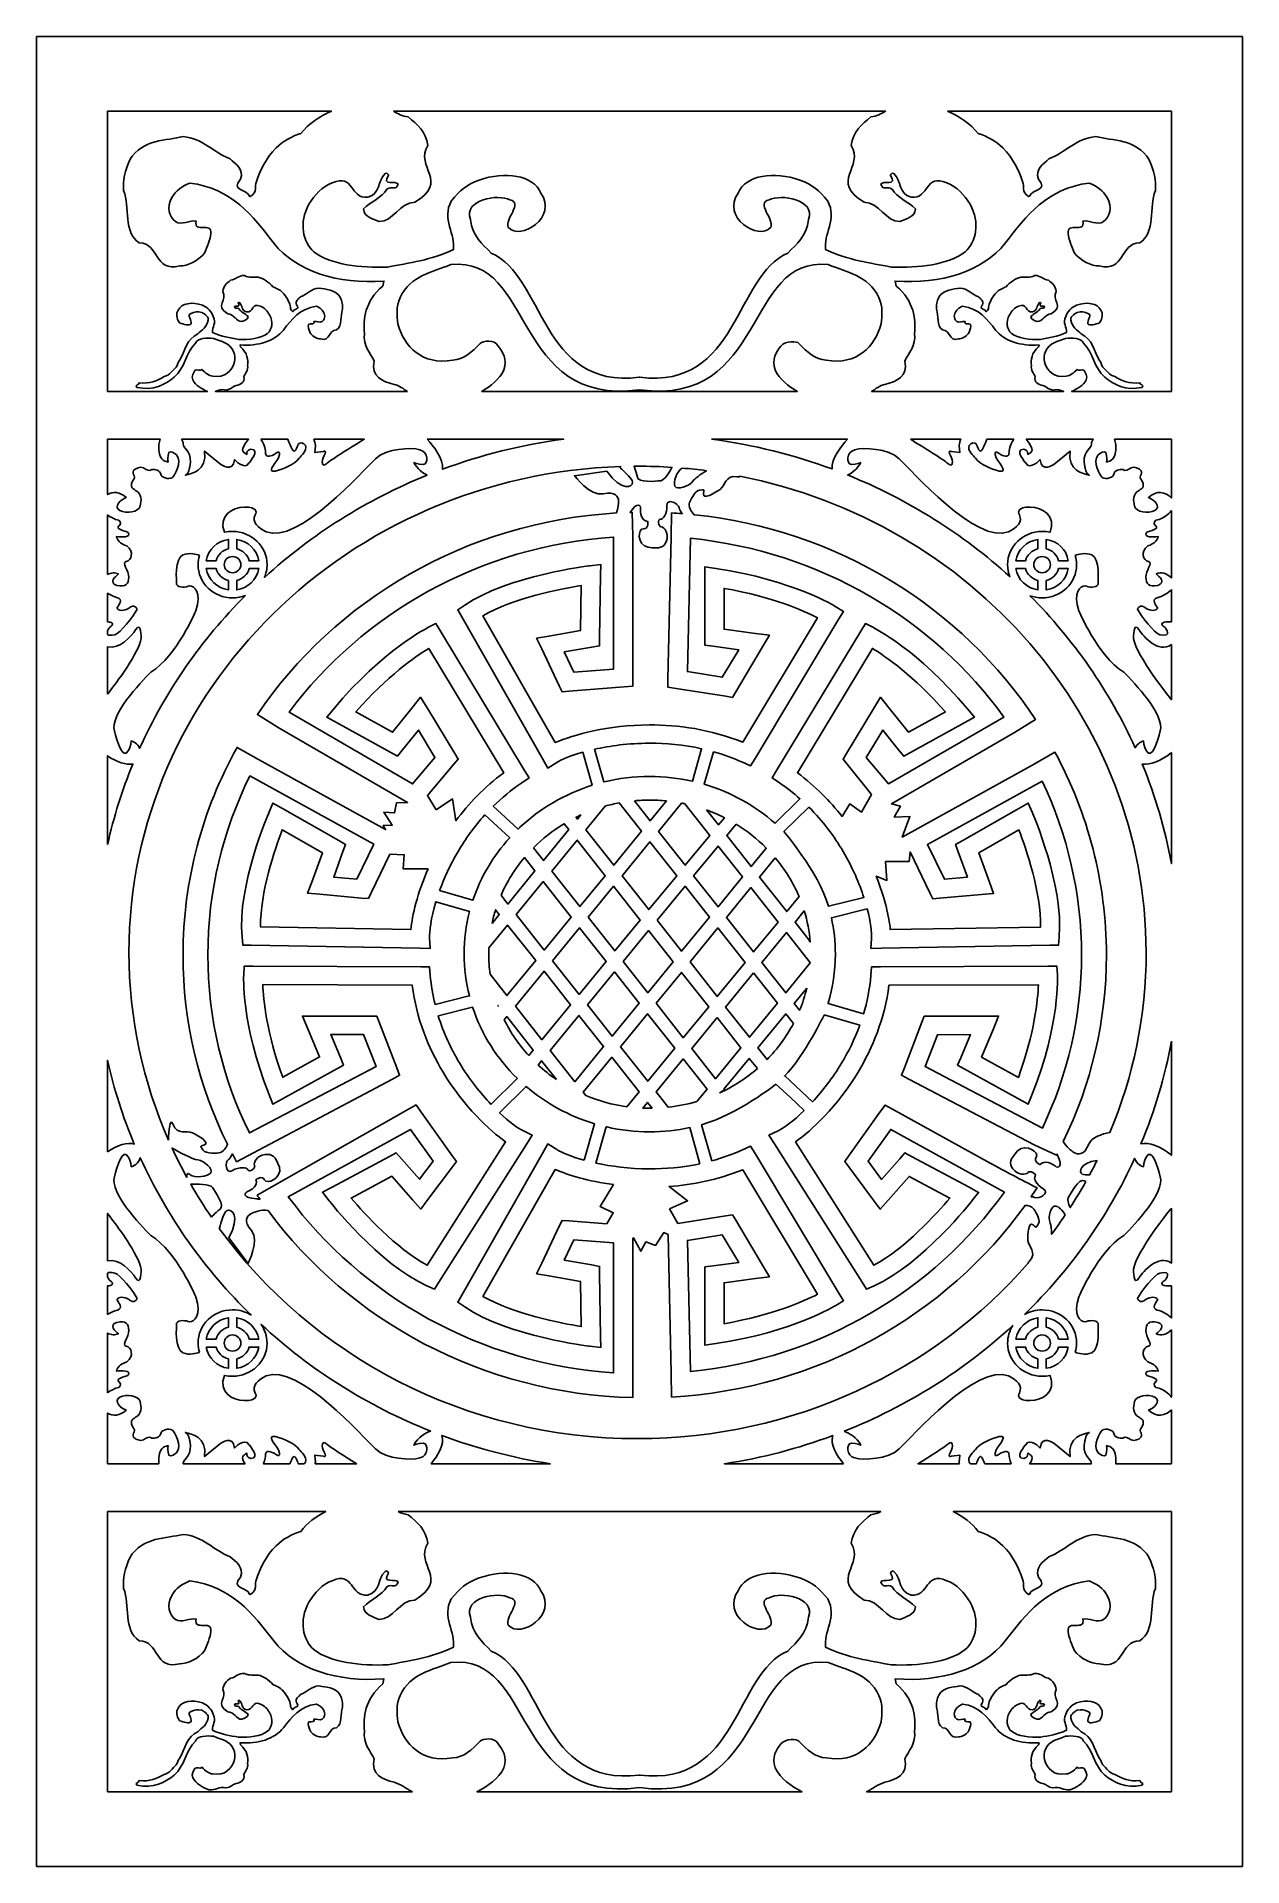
# Model space of a CAD drawing. Header units: centimetres. Extents: x 15.1 to 27, y -9 to 9.
import ezdxf

# ---------------------------------------------------------------- set-up
doc = ezdxf.new("R2010")
doc.units = ezdxf.units.CM
doc.header["$MEASUREMENT"] = 0
doc.layers.add('layer 1', color=7, linetype='Continuous')

msp = doc.modelspace()

# ---------------------------------------------------------------- linework, layer by layer
at = {"layer": 'layer 1', "color": 250}
for points, knots in [([(15.14322, 9.00077), (15.14322, 9.00077), (26.99977, 9.00077), (26.99977, 9.00077), (26.99977, 9.00077), (26.99977, 9.00077), (26.99977, -9.00021), (26.99977, -9.00021), (26.99977, -9.00021), (26.99977, -9.00021), (15.14322, -9.00021), (15.14322, -9.00021), (15.14322, -9.00021), (15.14322, -9.00021), (15.14322, 9.00077), (15.14322, 9.00077)], [0, 0, 0, 0, 0.2, 0.2, 0.2, 0.2, 0.4, 0.4, 0.4, 0.4, 0.6, 0.6, 0.6, 0.6, 1, 1, 1, 1]), ([(18.78978, 5.51078), (18.74686, 5.53665), (18.70946, 5.56689), (18.65816, 5.57896), (18.65816, 5.57896), (18.54545, 5.60548), (18.42829, 5.65513), (18.46317, 5.80884), (18.46317, 5.80884), (18.42722, 5.8835), (18.34771, 5.96109), (18.36747, 6.08153), (18.36747, 6.08153), (18.35195, 6.21767), (18.37107, 6.39711), (18.5465, 6.54717), (18.5465, 6.54717), (18.5465, 6.54717), (18.55862, 6.59581), (18.55862, 6.59581), (18.55862, 6.59581), (18.10231, 6.56339), (17.70192, 6.68704), (17.47548, 6.96849), (17.47548, 6.96849), (17.27305, 7.23687), (17.05933, 7.50793), (16.65128, 7.55979), (16.65128, 7.55979), (16.58134, 7.53212), (16.50459, 7.48396), (16.47439, 7.41749), (16.47439, 7.41749), (16.41781, 7.32038), (16.44695, 7.22523), (16.50926, 7.18114), (16.50926, 7.18114), (16.56029, 7.13969), (16.65662, 7.19798), (16.71297, 7.18473), (16.71297, 7.18473), (16.68342, 7.05921), (16.87455, 7.18346), (16.85479, 7.06303), (16.85479, 7.06303), (16.85543, 7.00404), (16.81544, 6.93248), (16.79503, 6.87104), (16.79503, 6.87104), (16.73403, 6.79709), (16.62644, 6.74147), (16.55053, 6.74463), (16.55053, 6.74463), (16.29408, 6.67987), (16.35703, 6.96679), (16.15182, 6.97092), (16.15182, 6.97092), (15.99193, 7.07477), (16.0623, 7.32311), (15.99871, 7.48525), (15.99871, 7.48525), (15.99064, 7.58283), (16.01339, 7.68784), (16.0587, 7.78757), (16.0587, 7.78757), (16.18986, 7.99954), (16.42057, 7.97466), (16.58452, 8.01704), (16.58452, 8.01704), (16.78142, 8.00012), (16.88411, 7.85823), (17.04635, 7.79796), (17.04635, 7.79796), (17.09888, 7.74882), (17.18373, 7.69943), (17.1497, 7.59704), (17.1497, 7.59704), (17.04276, 7.48241), (17.22243, 7.499), (17.23583, 7.4296), (17.23583, 7.4296), (17.23583, 7.4296), (17.24711, 7.42696), (17.24711, 7.42696), (17.24711, 7.42696), (17.32236, 7.48281), (17.28259, 7.52161), (17.3045, 7.57533), (17.3045, 7.57533), (17.33854, 7.6777), (17.39891, 7.81068), (17.49904, 7.90484), (17.49904, 7.90484), (17.56158, 7.97108), (17.65939, 8.02165), (17.74061, 8.04667), (17.74061, 8.04667), (17.81289, 8.1411), (17.933, 8.22424), (18.04272, 8.26604), (18.04272, 8.26604), (18.04272, 8.26604), (15.84067, 8.26604), (15.84067, 8.26604), (15.84067, 8.26604), (15.84067, 8.26604), (15.84067, 5.51078), (15.84067, 5.51078), (15.84067, 5.51078), (15.84067, 5.51078), (16.82292, 5.51078), (16.82292, 5.51078), (16.82292, 5.51078), (16.76781, 5.53606), (16.70608, 5.56585), (16.67823, 5.62317), (16.67823, 5.62317), (16.66483, 5.66351), (16.68344, 5.69398), (16.70028, 5.71535), (16.70028, 5.71535), (16.71652, 5.73368), (16.75776, 5.70568), (16.77015, 5.72599), (16.77015, 5.72599), (16.8019, 5.69287), (16.83424, 5.66279), (16.8763, 5.66109), (16.8763, 5.66109), (16.99511, 5.63976), (17.06457, 5.71409), (17.08987, 5.80123), (17.08987, 5.80123), (17.09189, 5.8336), (17.09834, 5.86702), (17.0799, 5.90328), (17.0799, 5.90328), (17.04153, 5.98993), (16.95472, 6.00141), (16.88418, 6.03119), (16.88418, 6.03119), (16.81339, 6.03772), (16.72868, 6.03808), (16.70538, 5.98331), (16.70538, 5.98331), (16.61138, 5.8916), (16.59864, 5.73782), (16.49693, 5.6501), (16.49693, 5.6501), (16.40645, 5.57661), (16.29283, 5.51508), (16.12987, 5.54921), (16.12987, 5.54921), (16.10584, 5.57835), (16.15115, 5.57162), (16.1514, 5.59487), (16.1514, 5.59487), (16.2548, 5.58152), (16.32936, 5.61646), (16.39622, 5.65539), (16.39622, 5.65539), (16.45395, 5.66898), (16.47992, 5.71569), (16.51628, 5.75034), (16.51628, 5.75034), (16.53254, 5.76866), (16.53012, 5.79999), (16.54964, 5.81328), (16.54964, 5.81328), (16.60158, 5.90669), (16.62118, 6.03019), (16.72743, 6.07549), (16.72743, 6.07549), (16.76438, 6.11318), (16.82118, 6.14394), (16.82964, 6.20972), (16.82964, 6.20972), (16.83937, 6.2381), (16.79931, 6.27218), (16.76848, 6.28811), (16.76848, 6.28811), (16.72818, 6.29893), (16.69266, 6.29056), (16.66425, 6.27518), (16.66425, 6.27518), (16.61156, 6.26569), (16.67624, 6.20552), (16.66208, 6.17609), (16.66208, 6.17609), (16.6402, 6.15064), (16.58893, 6.17047), (16.54923, 6.18431), (16.54923, 6.18431), (16.51596, 6.23158), (16.51202, 6.27706), (16.53506, 6.30857), (16.53506, 6.30857), (16.56573, 6.37957), (16.67439, 6.39355), (16.77368, 6.35892), (16.77368, 6.35892), (16.82495, 6.3391), (16.86651, 6.29088), (16.87933, 6.24752), (16.87933, 6.24752), (16.91736, 6.18108), (16.86383, 6.14527), (16.8743, 6.08975), (16.8743, 6.08975), (16.95967, 6.04895), (17.04647, 6.03749), (17.12825, 6.02193), (17.12825, 6.02193), (17.23339, 6.01768), (17.35035, 6.03071), (17.41512, 6.08075), (17.41512, 6.08075), (17.45592, 6.11645), (17.47503, 6.19344), (17.43373, 6.2649), (17.43373, 6.2649), (17.41085, 6.30011), (17.38353, 6.33428), (17.34383, 6.34812), (17.34383, 6.34812), (17.25786, 6.38589), (17.2767, 6.28595), (17.20592, 6.29247), (17.20592, 6.29247), (17.15347, 6.30623), (17.17115, 6.35388), (17.13881, 6.38397), (17.13881, 6.38397), (17.12724, 6.38995), (17.12934, 6.37884), (17.1249, 6.3778), (17.1249, 6.3778), (17.15431, 6.33253), (17.09591, 6.35938), (17.08853, 6.34314), (17.08853, 6.34314), (17.09599, 6.3159), (17.11284, 6.33726), (17.13151, 6.32426), (17.13151, 6.32426), (17.15053, 6.29105), (17.19411, 6.2752), (17.22259, 6.24711), (17.22259, 6.24711), (17.22058, 6.21473), (17.18564, 6.20942), (17.16227, 6.19811), (17.16227, 6.19811), (17.10687, 6.19668), (17.08333, 6.27233), (17.02411, 6.27288), (17.02411, 6.27288), (16.88713, 6.35372), (17.02503, 6.40938), (16.97333, 6.4929), (16.97333, 6.4929), (16.97946, 6.54652), (17.01464, 6.57511), (17.04984, 6.60368), (17.04984, 6.60368), (17.10195, 6.61015), (17.12733, 6.65382), (17.18598, 6.65022), (17.18598, 6.65022), (17.23608, 6.62432), (17.27663, 6.63677), (17.32255, 6.63308), (17.32255, 6.63308), (17.37114, 6.62131), (17.43162, 6.58336), (17.46548, 6.53913), (17.46548, 6.53913), (17.49748, 6.52927), (17.53602, 6.50935), (17.56067, 6.48324), (17.56067, 6.48324), (17.60012, 6.44614), (17.62391, 6.39375), (17.63732, 6.35341), (17.63732, 6.35341), (17.64595, 6.33224), (17.63028, 6.31695), (17.65994, 6.29495), (17.65994, 6.29495), (17.65994, 6.29495), (17.66438, 6.29599), (17.66438, 6.29599), (17.66438, 6.29599), (17.66966, 6.32333), (17.74045, 6.3168), (17.69831, 6.36196), (17.69831, 6.36196), (17.6849, 6.40231), (17.71834, 6.42177), (17.73904, 6.44113), (17.73904, 6.44113), (17.80296, 6.46488), (17.84343, 6.52079), (17.92101, 6.52745), (17.92101, 6.52745), (17.98561, 6.51076), (18.07652, 6.52056), (18.1282, 6.43704), (18.1282, 6.43704), (18.14605, 6.39774), (18.15502, 6.35636), (18.15184, 6.31792), (18.15184, 6.31792), (18.12678, 6.25403), (18.15451, 6.15617), (18.09151, 6.11525), (18.09151, 6.11525), (18.01065, 6.11363), (18.03545, 6.00057), (17.93441, 6.02609), (17.93441, 6.02609), (17.9045, 6.02484), (17.8621, 6.04676), (17.83806, 6.0759), (17.83806, 6.0759), (17.83003, 6.10011), (17.81427, 6.1283), (17.81452, 6.15155), (17.81452, 6.15155), (17.80673, 6.199), (17.88204, 6.15005), (17.8704, 6.1995), (17.8704, 6.1995), (17.8926, 6.20472), (17.93056, 6.18175), (17.95067, 6.19809), (17.95067, 6.19809), (17.97522, 6.21546), (17.9867, 6.25295), (17.96441, 6.29121), (17.96441, 6.29121), (17.95251, 6.3174), (17.92227, 6.33638), (17.89471, 6.34729), (17.89471, 6.34729), (17.73392, 6.32685), (17.64972, 6.22004), (17.56995, 6.11429), (17.56995, 6.11429), (17.48073, 6.0034), (17.32296, 5.95468), (17.14316, 5.96745), (17.14316, 5.96745), (17.14316, 5.96745), (17.14794, 5.94828), (17.14794, 5.94828), (17.14794, 5.94828), (17.21706, 5.88916), (17.2246, 5.81845), (17.21848, 5.76481), (17.21848, 5.76481), (17.22627, 5.71735), (17.19494, 5.68678), (17.18077, 5.65736), (17.18077, 5.65736), (17.19451, 5.5968), (17.14835, 5.57723), (17.10394, 5.56678), (17.10394, 5.56678), (17.06841, 5.55842), (17.04982, 5.52795), (17.00659, 5.52358), (17.00659, 5.52358), (16.96034, 5.5368), (16.93282, 5.52123), (16.90061, 5.51078), (16.90061, 5.51078), (16.90061, 5.51078), (18.78978, 5.51078), (18.78978, 5.51078)], [0, 0, 0, 0, 0.01041667, 0.01041667, 0.01041667, 0.01041667, 0.02083333, 0.02083333, 0.02083333, 0.02083333, 0.03125, 0.03125, 0.03125, 0.03125, 0.04166667, 0.04166667, 0.04166667, 0.04166667, 0.05208333, 0.05208333, 0.05208333, 0.05208333, 0.0625, 0.0625, 0.0625, 0.0625, 0.07291667, 0.07291667, 0.07291667, 0.07291667, 0.08333333, 0.08333333, 0.08333333, 0.08333333, 0.09375, 0.09375, 0.09375, 0.09375, 0.10416667, 0.10416667, 0.10416667, 0.10416667, 0.11458333, 0.11458333, 0.11458333, 0.11458333, 0.125, 0.125, 0.125, 0.125, 0.13541667, 0.13541667, 0.13541667, 0.13541667, 0.14583333, 0.14583333, 0.14583333, 0.14583333, 0.15625, 0.15625, 0.15625, 0.15625, 0.16666667, 0.16666667, 0.16666667, 0.16666667, 0.17708333, 0.17708333, 0.17708333, 0.17708333, 0.1875, 0.1875, 0.1875, 0.1875, 0.19791667, 0.19791667, 0.19791667, 0.19791667, 0.20833333, 0.20833333, 0.20833333, 0.20833333, 0.21875, 0.21875, 0.21875, 0.21875, 0.22916667, 0.22916667, 0.22916667, 0.22916667, 0.23958333, 0.23958333, 0.23958333, 0.23958333, 0.25, 0.25, 0.25, 0.25, 0.26041667, 0.26041667, 0.26041667, 0.26041667, 0.27083333, 0.27083333, 0.27083333, 0.27083333, 0.28125, 0.28125, 0.28125, 0.28125, 0.29166667, 0.29166667, 0.29166667, 0.29166667, 0.30208333, 0.30208333, 0.30208333, 0.30208333, 0.3125, 0.3125, 0.3125, 0.3125, 0.32291667, 0.32291667, 0.32291667, 0.32291667, 0.33333333, 0.33333333, 0.33333333, 0.33333333, 0.34375, 0.34375, 0.34375, 0.34375, 0.35416667, 0.35416667, 0.35416667, 0.35416667, 0.36458333, 0.36458333, 0.36458333, 0.36458333, 0.375, 0.375, 0.375, 0.375, 0.38541667, 0.38541667, 0.38541667, 0.38541667, 0.39583333, 0.39583333, 0.39583333, 0.39583333, 0.40625, 0.40625, 0.40625, 0.40625, 0.41666667, 0.41666667, 0.41666667, 0.41666667, 0.42708333, 0.42708333, 0.42708333, 0.42708333, 0.4375, 0.4375, 0.4375, 0.4375, 0.44791667, 0.44791667, 0.44791667, 0.44791667, 0.45833333, 0.45833333, 0.45833333, 0.45833333, 0.46875, 0.46875, 0.46875, 0.46875, 0.47916667, 0.47916667, 0.47916667, 0.47916667, 0.48958333, 0.48958333, 0.48958333, 0.48958333, 0.5, 0.5, 0.5, 0.5, 0.51041667, 0.51041667, 0.51041667, 0.51041667, 0.52083333, 0.52083333, 0.52083333, 0.52083333, 0.53125, 0.53125, 0.53125, 0.53125, 0.54166667, 0.54166667, 0.54166667, 0.54166667, 0.55208333, 0.55208333, 0.55208333, 0.55208333, 0.5625, 0.5625, 0.5625, 0.5625, 0.57291667, 0.57291667, 0.57291667, 0.57291667, 0.58333333, 0.58333333, 0.58333333, 0.58333333, 0.59375, 0.59375, 0.59375, 0.59375, 0.60416667, 0.60416667, 0.60416667, 0.60416667, 0.61458333, 0.61458333, 0.61458333, 0.61458333, 0.625, 0.625, 0.625, 0.625, 0.63541667, 0.63541667, 0.63541667, 0.63541667, 0.64583333, 0.64583333, 0.64583333, 0.64583333, 0.65625, 0.65625, 0.65625, 0.65625, 0.66666667, 0.66666667, 0.66666667, 0.66666667, 0.67708333, 0.67708333, 0.67708333, 0.67708333, 0.6875, 0.6875, 0.6875, 0.6875, 0.69791667, 0.69791667, 0.69791667, 0.69791667, 0.70833333, 0.70833333, 0.70833333, 0.70833333, 0.71875, 0.71875, 0.71875, 0.71875, 0.72916667, 0.72916667, 0.72916667, 0.72916667, 0.73958333, 0.73958333, 0.73958333, 0.73958333, 0.75, 0.75, 0.75, 0.75, 0.76041667, 0.76041667, 0.76041667, 0.76041667, 0.77083333, 0.77083333, 0.77083333, 0.77083333, 0.78125, 0.78125, 0.78125, 0.78125, 0.79166667, 0.79166667, 0.79166667, 0.79166667, 0.80208333, 0.80208333, 0.80208333, 0.80208333, 0.8125, 0.8125, 0.8125, 0.8125, 0.82291667, 0.82291667, 0.82291667, 0.82291667, 0.83333333, 0.83333333, 0.83333333, 0.83333333, 0.84375, 0.84375, 0.84375, 0.84375, 0.85416667, 0.85416667, 0.85416667, 0.85416667, 0.86458333, 0.86458333, 0.86458333, 0.86458333, 0.875, 0.875, 0.875, 0.875, 0.88541667, 0.88541667, 0.88541667, 0.88541667, 0.89583333, 0.89583333, 0.89583333, 0.89583333, 0.90625, 0.90625, 0.90625, 0.90625, 0.91666667, 0.91666667, 0.91666667, 0.91666667, 0.92708333, 0.92708333, 0.92708333, 0.92708333, 0.9375, 0.9375, 0.9375, 0.9375, 0.94791667, 0.94791667, 0.94791667, 0.94791667, 0.95833333, 0.95833333, 0.95833333, 0.95833333, 0.96875, 0.96875, 0.96875, 0.96875, 0.97916667, 0.97916667, 0.97916667, 0.97916667, 1, 1, 1, 1]), ([(18.65208, 8.26604), (18.69542, 8.24144), (18.73933, 8.21747), (18.79547, 8.2105), (18.79547, 8.2105), (18.88479, 8.13798), (18.97408, 8.06544), (18.98964, 7.92935), (18.98964, 7.92935), (18.85842, 7.71738), (19.2084, 7.57612), (18.86075, 7.37095), (18.86075, 7.37095), (18.71045, 7.36956), (18.65071, 7.17757), (18.51012, 7.18119), (18.51012, 7.18119), (18.45083, 7.2099), (18.36214, 7.22338), (18.35703, 7.30555), (18.35703, 7.30555), (18.42933, 7.37684), (18.5399, 7.41705), (18.58819, 7.50136), (18.58819, 7.50136), (18.63558, 7.53434), (18.67833, 7.48014), (18.69726, 7.54926), (18.69726, 7.54926), (18.67853, 7.59047), (18.53034, 7.52233), (18.60497, 7.63723), (18.60497, 7.63723), (18.5937, 7.63986), (18.59902, 7.66806), (18.56967, 7.65289), (18.56967, 7.65289), (18.48758, 7.57654), (18.53246, 7.4556), (18.39935, 7.42069), (18.39935, 7.42069), (18.2197, 7.40412), (18.26754, 7.65777), (18.04934, 7.56191), (18.04934, 7.56191), (17.94858, 7.52679), (17.87925, 7.44006), (17.8212, 7.35071), (17.8212, 7.35071), (17.71638, 7.16934), (17.76486, 6.97396), (17.86843, 6.88334), (17.86843, 6.88334), (18.03279, 6.75636), (18.32962, 6.7233), (18.59646, 6.73406), (18.59646, 6.73406), (18.804, 6.77356), (19.02429, 6.80265), (19.24095, 6.9062), (19.24095, 6.9062), (19.26753, 7.04711), (19.12394, 7.21327), (19.22046, 7.38189), (19.22046, 7.38189), (19.30715, 7.49196), (19.36619, 7.53901), (19.49631, 7.58932), (19.49631, 7.58932), (19.7483, 7.6772), (20.02407, 7.64173), (20.1019, 7.46154), (20.1019, 7.46154), (20.2712, 7.23005), (19.90101, 6.98402), (19.77956, 7.1253), (19.77956, 7.1253), (19.74362, 7.2), (19.93098, 7.36944), (19.79725, 7.39354), (19.79725, 7.39354), (19.68189, 7.45599), (19.34045, 7.4008), (19.40844, 7.2023), (19.40844, 7.2023), (19.4299, 7.03535), (19.51993, 6.96565), (19.6137, 6.87), (19.6137, 6.87), (20.1362, 6.64722), (20.098, 5.53046), (21.06737, 5.64934), (21.06737, 5.64934), (21.06738, 5.64965), (21.0674, 5.64995), (21.0674, 5.65026), (21.0674, 5.65026), (21.06879, 5.65008), (21.07011, 5.64998), (21.0715, 5.6498), (21.0715, 5.6498), (21.07288, 5.64998), (21.07421, 5.65008), (21.0756, 5.65026), (21.0756, 5.65026), (21.0756, 5.64995), (21.07562, 5.64965), (21.07563, 5.64934), (21.07563, 5.64934), (22.04499, 5.53046), (22.0068, 6.64722), (22.5293, 6.87), (22.5293, 6.87), (22.62307, 6.96565), (22.71309, 7.03535), (22.73456, 7.2023), (22.73456, 7.2023), (22.80255, 7.4008), (22.46111, 7.45599), (22.34575, 7.39354), (22.34575, 7.39354), (22.21202, 7.36944), (22.39938, 7.2), (22.36344, 7.1253), (22.36344, 7.1253), (22.24198, 6.98402), (21.8718, 7.23005), (22.04109, 7.46154), (22.04109, 7.46154), (22.11892, 7.64173), (22.3947, 7.6772), (22.64669, 7.58932), (22.64669, 7.58932), (22.7768, 7.53901), (22.83585, 7.49196), (22.92253, 7.38189), (22.92253, 7.38189), (23.01905, 7.21327), (22.87547, 7.04711), (22.90205, 6.9062), (22.90205, 6.9062), (23.11871, 6.80265), (23.339, 6.77356), (23.54654, 6.73406), (23.54654, 6.73406), (23.81338, 6.7233), (24.11021, 6.75636), (24.27457, 6.88334), (24.27457, 6.88334), (24.37813, 6.97396), (24.42661, 7.16934), (24.3218, 7.35071), (24.3218, 7.35071), (24.26375, 7.44006), (24.19442, 7.52679), (24.09366, 7.56191), (24.09366, 7.56191), (23.87546, 7.65777), (23.9233, 7.40412), (23.74364, 7.42069), (23.74364, 7.42069), (23.61053, 7.4556), (23.65541, 7.57654), (23.57333, 7.65289), (23.57333, 7.65289), (23.54398, 7.66806), (23.54929, 7.63986), (23.53802, 7.63723), (23.53802, 7.63723), (23.61266, 7.52233), (23.46447, 7.59047), (23.44574, 7.54926), (23.44574, 7.54926), (23.46467, 7.48014), (23.50742, 7.53434), (23.55481, 7.50136), (23.55481, 7.50136), (23.60309, 7.41705), (23.71367, 7.37684), (23.78596, 7.30555), (23.78596, 7.30555), (23.78085, 7.22338), (23.69217, 7.2099), (23.63288, 7.18119), (23.63288, 7.18119), (23.49229, 7.17757), (23.43255, 7.36956), (23.28225, 7.37095), (23.28225, 7.37095), (22.93459, 7.57612), (23.28458, 7.71738), (23.15336, 7.92935), (23.15336, 7.92935), (23.16891, 8.06544), (23.2582, 8.13798), (23.34753, 8.2105), (23.34753, 8.2105), (23.40367, 8.21747), (23.44757, 8.24144), (23.49091, 8.26604), (23.49091, 8.26604), (23.49091, 8.26604), (18.65208, 8.26604), (18.65208, 8.26604)], [0, 0, 0, 0, 0.01923077, 0.01923077, 0.01923077, 0.01923077, 0.03846154, 0.03846154, 0.03846154, 0.03846154, 0.05769231, 0.05769231, 0.05769231, 0.05769231, 0.07692308, 0.07692308, 0.07692308, 0.07692308, 0.09615385, 0.09615385, 0.09615385, 0.09615385, 0.11538462, 0.11538462, 0.11538462, 0.11538462, 0.13461538, 0.13461538, 0.13461538, 0.13461538, 0.15384615, 0.15384615, 0.15384615, 0.15384615, 0.17307692, 0.17307692, 0.17307692, 0.17307692, 0.19230769, 0.19230769, 0.19230769, 0.19230769, 0.21153846, 0.21153846, 0.21153846, 0.21153846, 0.23076923, 0.23076923, 0.23076923, 0.23076923, 0.25, 0.25, 0.25, 0.25, 0.26923077, 0.26923077, 0.26923077, 0.26923077, 0.28846154, 0.28846154, 0.28846154, 0.28846154, 0.30769231, 0.30769231, 0.30769231, 0.30769231, 0.32692308, 0.32692308, 0.32692308, 0.32692308, 0.34615385, 0.34615385, 0.34615385, 0.34615385, 0.36538462, 0.36538462, 0.36538462, 0.36538462, 0.38461538, 0.38461538, 0.38461538, 0.38461538, 0.40384615, 0.40384615, 0.40384615, 0.40384615, 0.42307692, 0.42307692, 0.42307692, 0.42307692, 0.44230769, 0.44230769, 0.44230769, 0.44230769, 0.46153846, 0.46153846, 0.46153846, 0.46153846, 0.48076923, 0.48076923, 0.48076923, 0.48076923, 0.5, 0.5, 0.5, 0.5, 0.51923077, 0.51923077, 0.51923077, 0.51923077, 0.53846154, 0.53846154, 0.53846154, 0.53846154, 0.55769231, 0.55769231, 0.55769231, 0.55769231, 0.57692308, 0.57692308, 0.57692308, 0.57692308, 0.59615385, 0.59615385, 0.59615385, 0.59615385, 0.61538462, 0.61538462, 0.61538462, 0.61538462, 0.63461538, 0.63461538, 0.63461538, 0.63461538, 0.65384615, 0.65384615, 0.65384615, 0.65384615, 0.67307692, 0.67307692, 0.67307692, 0.67307692, 0.69230769, 0.69230769, 0.69230769, 0.69230769, 0.71153846, 0.71153846, 0.71153846, 0.71153846, 0.73076923, 0.73076923, 0.73076923, 0.73076923, 0.75, 0.75, 0.75, 0.75, 0.76923077, 0.76923077, 0.76923077, 0.76923077, 0.78846154, 0.78846154, 0.78846154, 0.78846154, 0.80769231, 0.80769231, 0.80769231, 0.80769231, 0.82692308, 0.82692308, 0.82692308, 0.82692308, 0.84615385, 0.84615385, 0.84615385, 0.84615385, 0.86538462, 0.86538462, 0.86538462, 0.86538462, 0.88461538, 0.88461538, 0.88461538, 0.88461538, 0.90384615, 0.90384615, 0.90384615, 0.90384615, 0.92307692, 0.92307692, 0.92307692, 0.92307692, 0.94230769, 0.94230769, 0.94230769, 0.94230769, 0.96153846, 0.96153846, 0.96153846, 0.96153846, 1, 1, 1, 1]), ([(24.10028, 8.26604), (24.21, 8.22424), (24.33011, 8.1411), (24.40239, 8.04667), (24.40239, 8.04667), (24.48361, 8.02165), (24.58142, 7.97108), (24.64396, 7.90484), (24.64396, 7.90484), (24.74409, 7.81068), (24.80446, 7.6777), (24.8385, 7.57533), (24.8385, 7.57533), (24.86041, 7.52161), (24.82063, 7.48281), (24.89589, 7.42696), (24.89589, 7.42696), (24.89589, 7.42696), (24.90717, 7.4296), (24.90717, 7.4296), (24.90717, 7.4296), (24.92057, 7.499), (25.10024, 7.48241), (24.99329, 7.59704), (24.99329, 7.59704), (24.95926, 7.69943), (25.04412, 7.74882), (25.09664, 7.79796), (25.09664, 7.79796), (25.25888, 7.85823), (25.36158, 8.00012), (25.55847, 8.01704), (25.55847, 8.01704), (25.72243, 7.97466), (25.95313, 7.99954), (26.0843, 7.78757), (26.0843, 7.78757), (26.1296, 7.68784), (26.15235, 7.58283), (26.14429, 7.48525), (26.14429, 7.48525), (26.0807, 7.32311), (26.15107, 7.07477), (25.99117, 6.97092), (25.99117, 6.97092), (25.78597, 6.96679), (25.84892, 6.67987), (25.59247, 6.74463), (25.59247, 6.74463), (25.51656, 6.74147), (25.40897, 6.79709), (25.34796, 6.87104), (25.34796, 6.87104), (25.32756, 6.93248), (25.28757, 7.00404), (25.28821, 7.06303), (25.28821, 7.06303), (25.26845, 7.18346), (25.45958, 7.05921), (25.43003, 7.18473), (25.43003, 7.18473), (25.48637, 7.19798), (25.58271, 7.13969), (25.63374, 7.18114), (25.63374, 7.18114), (25.69605, 7.22523), (25.72519, 7.32038), (25.66861, 7.41749), (25.66861, 7.41749), (25.63841, 7.48396), (25.56165, 7.53212), (25.49172, 7.55979), (25.49172, 7.55979), (25.08366, 7.50793), (24.86995, 7.23687), (24.66752, 6.96849), (24.66752, 6.96849), (24.44108, 6.68704), (24.04069, 6.56339), (23.58437, 6.59581), (23.58437, 6.59581), (23.58437, 6.59581), (23.5965, 6.54717), (23.5965, 6.54717), (23.5965, 6.54717), (23.77192, 6.39711), (23.79105, 6.21767), (23.77553, 6.08153), (23.77553, 6.08153), (23.79529, 5.96109), (23.71578, 5.8835), (23.67983, 5.80884), (23.67983, 5.80884), (23.71471, 5.65513), (23.59755, 5.60548), (23.48484, 5.57896), (23.48484, 5.57896), (23.43353, 5.56689), (23.39614, 5.53665), (23.35322, 5.51078), (23.35322, 5.51078), (23.35322, 5.51078), (25.24238, 5.51078), (25.24238, 5.51078), (25.24238, 5.51078), (25.21017, 5.52123), (25.18266, 5.5368), (25.13641, 5.52358), (25.13641, 5.52358), (25.09318, 5.52795), (25.07458, 5.55842), (25.03906, 5.56678), (25.03906, 5.56678), (24.99465, 5.57723), (24.94848, 5.5968), (24.96223, 5.65736), (24.96223, 5.65736), (24.94806, 5.68678), (24.91673, 5.71735), (24.92451, 5.76481), (24.92451, 5.76481), (24.9184, 5.81845), (24.92594, 5.88916), (24.99506, 5.94828), (24.99506, 5.94828), (24.99506, 5.94828), (24.99984, 5.96745), (24.99984, 5.96745), (24.99984, 5.96745), (24.82004, 5.95468), (24.66227, 6.0034), (24.57304, 6.11429), (24.57304, 6.11429), (24.49328, 6.22004), (24.40907, 6.32685), (24.24829, 6.34729), (24.24829, 6.34729), (24.22073, 6.33638), (24.19049, 6.3174), (24.17859, 6.29121), (24.17859, 6.29121), (24.1563, 6.25295), (24.16778, 6.21546), (24.19233, 6.19809), (24.19233, 6.19809), (24.21244, 6.18175), (24.2504, 6.20472), (24.2726, 6.1995), (24.2726, 6.1995), (24.26095, 6.15005), (24.33627, 6.199), (24.32848, 6.15155), (24.32848, 6.15155), (24.32873, 6.1283), (24.31297, 6.10011), (24.30493, 6.0759), (24.30493, 6.0759), (24.2809, 6.04676), (24.2385, 6.02484), (24.20859, 6.02609), (24.20859, 6.02609), (24.10754, 6.00057), (24.13235, 6.11363), (24.05149, 6.11525), (24.05149, 6.11525), (23.98849, 6.15617), (24.01622, 6.25403), (23.99116, 6.31792), (23.99116, 6.31792), (23.98798, 6.35636), (23.99695, 6.39774), (24.0148, 6.43704), (24.0148, 6.43704), (24.06648, 6.52056), (24.15738, 6.51076), (24.22199, 6.52745), (24.22199, 6.52745), (24.29957, 6.52079), (24.34003, 6.46488), (24.40396, 6.44113), (24.40396, 6.44113), (24.42466, 6.42177), (24.45809, 6.40231), (24.44468, 6.36196), (24.44468, 6.36196), (24.40254, 6.3168), (24.47334, 6.32333), (24.47862, 6.29599), (24.47862, 6.29599), (24.47862, 6.29599), (24.48306, 6.29495), (24.48306, 6.29495), (24.48306, 6.29495), (24.51272, 6.31695), (24.49704, 6.33224), (24.50568, 6.35341), (24.50568, 6.35341), (24.51909, 6.39375), (24.54288, 6.44614), (24.58233, 6.48324), (24.58233, 6.48324), (24.60697, 6.50935), (24.64551, 6.52927), (24.67751, 6.53913), (24.67751, 6.53913), (24.71137, 6.58336), (24.77185, 6.62131), (24.82044, 6.63308), (24.82044, 6.63308), (24.86637, 6.63677), (24.90691, 6.62432), (24.95702, 6.65022), (24.95702, 6.65022), (25.01567, 6.65382), (25.04105, 6.61015), (25.09316, 6.60368), (25.09316, 6.60368), (25.12836, 6.57511), (25.16354, 6.54652), (25.16967, 6.4929), (25.16967, 6.4929), (25.11796, 6.40938), (25.25587, 6.35372), (25.11888, 6.27288), (25.11888, 6.27288), (25.05966, 6.27233), (25.03612, 6.19668), (24.98073, 6.19811), (24.98073, 6.19811), (24.95736, 6.20942), (24.92242, 6.21473), (24.9204, 6.24711), (24.9204, 6.24711), (24.94889, 6.2752), (24.99246, 6.29105), (25.01149, 6.32426), (25.01149, 6.32426), (25.03016, 6.33726), (25.04701, 6.3159), (25.05446, 6.34314), (25.05446, 6.34314), (25.04708, 6.35938), (24.98869, 6.33253), (25.0181, 6.3778), (25.0181, 6.3778), (25.01366, 6.37884), (25.01575, 6.38995), (25.00419, 6.38397), (25.00419, 6.38397), (24.97184, 6.35388), (24.98953, 6.30623), (24.93708, 6.29247), (24.93708, 6.29247), (24.86629, 6.28595), (24.88514, 6.38589), (24.79917, 6.34812), (24.79917, 6.34812), (24.75946, 6.33428), (24.73214, 6.30011), (24.70927, 6.2649), (24.70927, 6.2649), (24.66797, 6.19344), (24.68707, 6.11645), (24.72788, 6.08075), (24.72788, 6.08075), (24.79264, 6.03071), (24.9096, 6.01768), (25.01475, 6.02193), (25.01475, 6.02193), (25.09652, 6.03749), (25.18332, 6.04895), (25.26869, 6.08975), (25.26869, 6.08975), (25.27916, 6.14527), (25.22564, 6.18108), (25.26367, 6.24752), (25.26367, 6.24752), (25.27649, 6.29088), (25.31804, 6.3391), (25.36931, 6.35892), (25.36931, 6.35892), (25.4686, 6.39355), (25.57727, 6.37957), (25.60793, 6.30857), (25.60793, 6.30857), (25.63098, 6.27706), (25.62703, 6.23158), (25.59377, 6.18431), (25.59377, 6.18431), (25.55407, 6.17047), (25.50279, 6.15064), (25.48092, 6.17609), (25.48092, 6.17609), (25.46676, 6.20552), (25.53144, 6.26569), (25.47875, 6.27518), (25.47875, 6.27518), (25.45034, 6.29056), (25.41482, 6.29893), (25.37451, 6.28811), (25.37451, 6.28811), (25.34368, 6.27218), (25.30363, 6.2381), (25.31335, 6.20972), (25.31335, 6.20972), (25.32181, 6.14394), (25.37862, 6.11318), (25.41557, 6.07549), (25.41557, 6.07549), (25.52182, 6.03019), (25.54142, 5.90669), (25.59336, 5.81328), (25.59336, 5.81328), (25.61288, 5.79999), (25.61046, 5.76866), (25.62671, 5.75034), (25.62671, 5.75034), (25.66308, 5.71569), (25.68905, 5.66898), (25.74678, 5.65539), (25.74678, 5.65539), (25.81364, 5.61646), (25.8882, 5.58152), (25.99159, 5.59487), (25.99159, 5.59487), (25.99184, 5.57162), (26.03716, 5.57835), (26.01313, 5.54921), (26.01313, 5.54921), (25.85017, 5.51508), (25.73655, 5.57661), (25.64607, 5.6501), (25.64607, 5.6501), (25.54436, 5.73782), (25.53162, 5.8916), (25.43761, 5.98331), (25.43761, 5.98331), (25.41431, 6.03808), (25.32961, 6.03772), (25.25882, 6.03119), (25.25882, 6.03119), (25.18827, 6.00141), (25.10147, 5.98993), (25.0631, 5.90328), (25.0631, 5.90328), (25.04466, 5.86702), (25.05111, 5.8336), (25.05313, 5.80123), (25.05313, 5.80123), (25.07843, 5.71409), (25.14789, 5.63976), (25.26669, 5.66109), (25.26669, 5.66109), (25.30875, 5.66279), (25.34109, 5.69287), (25.37285, 5.72599), (25.37285, 5.72599), (25.38524, 5.70568), (25.42647, 5.73368), (25.44272, 5.71535), (25.44272, 5.71535), (25.45956, 5.69398), (25.47817, 5.66351), (25.46476, 5.62317), (25.46476, 5.62317), (25.43692, 5.56585), (25.37519, 5.53606), (25.32008, 5.51078), (25.32008, 5.51078), (25.32008, 5.51078), (26.30233, 5.51078), (26.30233, 5.51078), (26.30233, 5.51078), (26.30233, 5.51078), (26.30233, 8.26604), (26.30233, 8.26604), (26.30233, 8.26604), (26.30233, 8.26604), (24.10028, 8.26604), (24.10028, 8.26604)], [0, 0, 0, 0, 0.01041667, 0.01041667, 0.01041667, 0.01041667, 0.02083333, 0.02083333, 0.02083333, 0.02083333, 0.03125, 0.03125, 0.03125, 0.03125, 0.04166667, 0.04166667, 0.04166667, 0.04166667, 0.05208333, 0.05208333, 0.05208333, 0.05208333, 0.0625, 0.0625, 0.0625, 0.0625, 0.07291667, 0.07291667, 0.07291667, 0.07291667, 0.08333333, 0.08333333, 0.08333333, 0.08333333, 0.09375, 0.09375, 0.09375, 0.09375, 0.10416667, 0.10416667, 0.10416667, 0.10416667, 0.11458333, 0.11458333, 0.11458333, 0.11458333, 0.125, 0.125, 0.125, 0.125, 0.13541667, 0.13541667, 0.13541667, 0.13541667, 0.14583333, 0.14583333, 0.14583333, 0.14583333, 0.15625, 0.15625, 0.15625, 0.15625, 0.16666667, 0.16666667, 0.16666667, 0.16666667, 0.17708333, 0.17708333, 0.17708333, 0.17708333, 0.1875, 0.1875, 0.1875, 0.1875, 0.19791667, 0.19791667, 0.19791667, 0.19791667, 0.20833333, 0.20833333, 0.20833333, 0.20833333, 0.21875, 0.21875, 0.21875, 0.21875, 0.22916667, 0.22916667, 0.22916667, 0.22916667, 0.23958333, 0.23958333, 0.23958333, 0.23958333, 0.25, 0.25, 0.25, 0.25, 0.26041667, 0.26041667, 0.26041667, 0.26041667, 0.27083333, 0.27083333, 0.27083333, 0.27083333, 0.28125, 0.28125, 0.28125, 0.28125, 0.29166667, 0.29166667, 0.29166667, 0.29166667, 0.30208333, 0.30208333, 0.30208333, 0.30208333, 0.3125, 0.3125, 0.3125, 0.3125, 0.32291667, 0.32291667, 0.32291667, 0.32291667, 0.33333333, 0.33333333, 0.33333333, 0.33333333, 0.34375, 0.34375, 0.34375, 0.34375, 0.35416667, 0.35416667, 0.35416667, 0.35416667, 0.36458333, 0.36458333, 0.36458333, 0.36458333, 0.375, 0.375, 0.375, 0.375, 0.38541667, 0.38541667, 0.38541667, 0.38541667, 0.39583333, 0.39583333, 0.39583333, 0.39583333, 0.40625, 0.40625, 0.40625, 0.40625, 0.41666667, 0.41666667, 0.41666667, 0.41666667, 0.42708333, 0.42708333, 0.42708333, 0.42708333, 0.4375, 0.4375, 0.4375, 0.4375, 0.44791667, 0.44791667, 0.44791667, 0.44791667, 0.45833333, 0.45833333, 0.45833333, 0.45833333, 0.46875, 0.46875, 0.46875, 0.46875, 0.47916667, 0.47916667, 0.47916667, 0.47916667, 0.48958333, 0.48958333, 0.48958333, 0.48958333, 0.5, 0.5, 0.5, 0.5, 0.51041667, 0.51041667, 0.51041667, 0.51041667, 0.52083333, 0.52083333, 0.52083333, 0.52083333, 0.53125, 0.53125, 0.53125, 0.53125, 0.54166667, 0.54166667, 0.54166667, 0.54166667, 0.55208333, 0.55208333, 0.55208333, 0.55208333, 0.5625, 0.5625, 0.5625, 0.5625, 0.57291667, 0.57291667, 0.57291667, 0.57291667, 0.58333333, 0.58333333, 0.58333333, 0.58333333, 0.59375, 0.59375, 0.59375, 0.59375, 0.60416667, 0.60416667, 0.60416667, 0.60416667, 0.61458333, 0.61458333, 0.61458333, 0.61458333, 0.625, 0.625, 0.625, 0.625, 0.63541667, 0.63541667, 0.63541667, 0.63541667, 0.64583333, 0.64583333, 0.64583333, 0.64583333, 0.65625, 0.65625, 0.65625, 0.65625, 0.66666667, 0.66666667, 0.66666667, 0.66666667, 0.67708333, 0.67708333, 0.67708333, 0.67708333, 0.6875, 0.6875, 0.6875, 0.6875, 0.69791667, 0.69791667, 0.69791667, 0.69791667, 0.70833333, 0.70833333, 0.70833333, 0.70833333, 0.71875, 0.71875, 0.71875, 0.71875, 0.72916667, 0.72916667, 0.72916667, 0.72916667, 0.73958333, 0.73958333, 0.73958333, 0.73958333, 0.75, 0.75, 0.75, 0.75, 0.76041667, 0.76041667, 0.76041667, 0.76041667, 0.77083333, 0.77083333, 0.77083333, 0.77083333, 0.78125, 0.78125, 0.78125, 0.78125, 0.79166667, 0.79166667, 0.79166667, 0.79166667, 0.80208333, 0.80208333, 0.80208333, 0.80208333, 0.8125, 0.8125, 0.8125, 0.8125, 0.82291667, 0.82291667, 0.82291667, 0.82291667, 0.83333333, 0.83333333, 0.83333333, 0.83333333, 0.84375, 0.84375, 0.84375, 0.84375, 0.85416667, 0.85416667, 0.85416667, 0.85416667, 0.86458333, 0.86458333, 0.86458333, 0.86458333, 0.875, 0.875, 0.875, 0.875, 0.88541667, 0.88541667, 0.88541667, 0.88541667, 0.89583333, 0.89583333, 0.89583333, 0.89583333, 0.90625, 0.90625, 0.90625, 0.90625, 0.91666667, 0.91666667, 0.91666667, 0.91666667, 0.92708333, 0.92708333, 0.92708333, 0.92708333, 0.9375, 0.9375, 0.9375, 0.9375, 0.94791667, 0.94791667, 0.94791667, 0.94791667, 0.95833333, 0.95833333, 0.95833333, 0.95833333, 0.96875, 0.96875, 0.96875, 0.96875, 0.97916667, 0.97916667, 0.97916667, 0.97916667, 1, 1, 1, 1]), ([(21.0715, 5.52574), (19.81298, 5.36174), (20.04587, 6.84609), (19.21589, 6.75758), (19.21589, 6.75758), (19.03685, 6.68199), (18.81655, 6.65285), (18.71917, 6.43294), (18.71917, 6.43294), (18.67237, 6.34093), (18.68874, 6.25612), (18.69387, 6.17397), (18.69387, 6.17397), (18.75808, 5.95281), (18.93436, 5.76416), (19.23588, 5.8183), (19.23588, 5.8183), (19.34262, 5.82261), (19.4247, 5.89895), (19.50529, 5.98302), (19.50529, 5.98302), (19.53295, 6.00865), (19.64285, 6.02573), (19.68261, 5.95599), (19.68261, 5.95599), (19.72535, 5.90179), (19.77257, 5.82445), (19.73855, 5.72208), (19.73855, 5.72208), (19.69258, 5.62744), (19.61024, 5.56237), (19.5198, 5.51078), (19.5198, 5.51078), (19.5198, 5.51078), (22.6232, 5.51078), (22.6232, 5.51078), (22.6232, 5.51078), (22.53275, 5.56237), (22.45042, 5.62744), (22.40445, 5.72208), (22.40445, 5.72208), (22.37043, 5.82445), (22.41765, 5.90179), (22.46039, 5.95599), (22.46039, 5.95599), (22.50737, 6.01255), (22.62349, 6.00406), (22.63771, 5.98302), (22.63771, 5.98302), (22.7183, 5.89895), (22.80038, 5.82261), (22.90712, 5.8183), (22.90712, 5.8183), (23.20863, 5.76416), (23.38492, 5.95281), (23.44913, 6.17397), (23.44913, 6.17397), (23.45425, 6.25612), (23.47063, 6.34093), (23.42383, 6.43294), (23.42383, 6.43294), (23.32645, 6.65285), (23.10615, 6.68199), (22.9271, 6.75758), (22.9271, 6.75758), (22.09713, 6.84609), (22.33002, 5.36174), (21.0715, 5.52574)], [0, 0, 0, 0, 0.05555556, 0.05555556, 0.05555556, 0.05555556, 0.11111111, 0.11111111, 0.11111111, 0.11111111, 0.16666667, 0.16666667, 0.16666667, 0.16666667, 0.22222222, 0.22222222, 0.22222222, 0.22222222, 0.27777778, 0.27777778, 0.27777778, 0.27777778, 0.33333333, 0.33333333, 0.33333333, 0.33333333, 0.38888889, 0.38888889, 0.38888889, 0.38888889, 0.44444444, 0.44444444, 0.44444444, 0.44444444, 0.5, 0.5, 0.5, 0.5, 0.55555556, 0.55555556, 0.55555556, 0.55555556, 0.61111111, 0.61111111, 0.61111111, 0.61111111, 0.66666667, 0.66666667, 0.66666667, 0.66666667, 0.72222222, 0.72222222, 0.72222222, 0.72222222, 0.77777778, 0.77777778, 0.77777778, 0.77777778, 0.83333333, 0.83333333, 0.83333333, 0.83333333, 0.88888889, 0.88888889, 0.88888889, 0.88888889, 1, 1, 1, 1]), ([(15.84067, 5.04004), (15.84067, 5.04004), (16.35888, 5.04004), (16.35888, 5.04004), (16.35888, 5.04004), (16.35375, 5.02416), (16.34915, 5.00659), (16.34455, 4.98799), (16.34455, 4.98799), (16.33971, 4.8247), (16.39782, 4.82936), (16.43656, 4.81537), (16.43656, 4.81537), (16.43171, 4.84336), (16.43656, 4.88068), (16.43656, 4.88068), (16.43656, 4.88068), (16.43171, 4.93667), (16.48498, 4.90868), (16.48498, 4.90868), (16.48498, 4.90868), (16.59636, 4.85736), (16.51404, 4.71739), (16.48982, 4.6754), (16.48982, 4.6754), (16.46561, 4.63341), (16.38329, 4.65674), (16.36876, 4.68473), (16.36876, 4.68473), (16.35423, 4.74538), (16.31065, 4.74072), (16.27676, 4.74072), (16.27676, 4.74072), (16.2477, 4.72205), (16.22349, 4.74072), (16.19443, 4.75938), (16.19443, 4.75938), (16.16054, 4.77804), (16.11211, 4.74538), (16.11211, 4.74538), (16.11211, 4.74538), (16.05885, 4.71272), (16.12664, 4.66607), (16.10243, 4.65207), (16.10243, 4.65207), (16.04916, 4.57742), (16.08306, 4.55876), (16.11696, 4.53543), (16.11696, 4.53543), (16.17991, 4.50277), (16.17507, 4.43746), (16.16054, 4.38147), (16.16054, 4.38147), (16.14601, 4.32548), (16.02495, 4.30215), (15.962, 4.33948), (15.962, 4.33948), (15.88936, 4.3768), (15.97653, 4.45145), (16.02495, 4.46545), (16.02495, 4.46545), (15.95857, 4.52585), (15.89502, 4.52671), (15.84067, 4.49485), (15.84067, 4.49485), (15.84067, 4.49485), (15.84067, 5.04004), (15.84067, 5.04004)], [0, 0, 0, 0, 0.05555556, 0.05555556, 0.05555556, 0.05555556, 0.11111111, 0.11111111, 0.11111111, 0.11111111, 0.16666667, 0.16666667, 0.16666667, 0.16666667, 0.22222222, 0.22222222, 0.22222222, 0.22222222, 0.27777778, 0.27777778, 0.27777778, 0.27777778, 0.33333333, 0.33333333, 0.33333333, 0.33333333, 0.38888889, 0.38888889, 0.38888889, 0.38888889, 0.44444444, 0.44444444, 0.44444444, 0.44444444, 0.5, 0.5, 0.5, 0.5, 0.55555556, 0.55555556, 0.55555556, 0.55555556, 0.61111111, 0.61111111, 0.61111111, 0.61111111, 0.66666667, 0.66666667, 0.66666667, 0.66666667, 0.72222222, 0.72222222, 0.72222222, 0.72222222, 0.77777778, 0.77777778, 0.77777778, 0.77777778, 0.83333333, 0.83333333, 0.83333333, 0.83333333, 0.88888889, 0.88888889, 0.88888889, 0.88888889, 1, 1, 1, 1]), ([(16.56642, 5.04004), (16.56642, 5.04004), (17.22748, 5.04004), (17.22748, 5.04004), (17.22748, 5.04004), (17.13466, 4.92703), (17.16826, 4.91308), (17.21134, 4.89001), (17.21134, 4.89001), (17.21134, 4.92267), (17.21134, 4.92734), (17.25008, 4.94134), (17.25008, 4.94134), (17.35177, 4.94134), (17.23072, 4.80603), (17.23072, 4.80603), (17.23072, 4.80603), (17.18713, 4.73139), (17.09028, 4.83869), (17.09028, 4.83869), (17.09028, 4.83869), (17.07575, 4.70339), (16.9547, 4.79204), (16.9547, 4.79204), (16.9547, 4.79204), (16.9547, 4.79204), (16.7949, 4.92267), (16.7949, 4.92267), (16.7949, 4.92267), (16.81911, 4.72205), (16.66415, 4.70339), (16.60604, 4.68473), (16.60604, 4.68473), (16.63994, 4.69406), (16.64963, 4.76871), (16.64963, 4.76871), (16.64963, 4.76871), (16.68352, 4.90401), (16.59151, 4.95067), (16.58667, 4.97866), (16.58667, 4.97866), (16.58361, 4.99637), (16.5883, 5.01406), (16.56642, 5.04004)], [0, 0, 0, 0, 0.08333333, 0.08333333, 0.08333333, 0.08333333, 0.16666667, 0.16666667, 0.16666667, 0.16666667, 0.25, 0.25, 0.25, 0.25, 0.33333333, 0.33333333, 0.33333333, 0.33333333, 0.41666667, 0.41666667, 0.41666667, 0.41666667, 0.5, 0.5, 0.5, 0.5, 0.58333333, 0.58333333, 0.58333333, 0.58333333, 0.66666667, 0.66666667, 0.66666667, 0.66666667, 0.75, 0.75, 0.75, 0.75, 0.83333333, 0.83333333, 0.83333333, 0.83333333, 1, 1, 1, 1]), ([(18.9839, 4.68688), (18.93779, 4.70889), (18.88621, 4.74658), (18.85293, 4.8107), (18.85293, 4.8107), (18.85293, 4.8107), (18.89167, 4.78737), (18.94494, 4.79204), (18.94494, 4.79204), (18.9982, 4.7967), (18.9982, 4.91334), (18.91104, 4.93667), (18.91104, 4.93667), (18.82387, 4.96), (18.58659, 4.95067), (18.47522, 4.84802), (18.47522, 4.84802), (18.36384, 4.74538), (17.71012, 3.99423), (17.4002, 4.12953), (17.4002, 4.12953), (17.32272, 4.17152), (17.25493, 4.22284), (17.29367, 4.29749), (17.29367, 4.29749), (17.30819, 4.32548), (17.31303, 4.37214), (17.18713, 4.37214), (17.18713, 4.37214), (17.06765, 4.37214), (16.9264, 4.2881), (16.99094, 4.124), (16.99094, 4.124), (17.01631, 4.12987), (17.04276, 4.13299), (17.06995, 4.13299), (17.06995, 4.13299), (17.25679, 4.13299), (17.40917, 3.98617), (17.40917, 3.80616), (17.40917, 3.80616), (17.40917, 3.76192), (17.39997, 3.71971), (17.38331, 3.68116), (17.38331, 3.68116), (17.84608, 4.10238), (18.3875, 4.4452), (18.9839, 4.68688)], [0, 0, 0, 0, 0.07692308, 0.07692308, 0.07692308, 0.07692308, 0.15384615, 0.15384615, 0.15384615, 0.15384615, 0.23076923, 0.23076923, 0.23076923, 0.23076923, 0.30769231, 0.30769231, 0.30769231, 0.30769231, 0.38461538, 0.38461538, 0.38461538, 0.38461538, 0.46153846, 0.46153846, 0.46153846, 0.46153846, 0.53846154, 0.53846154, 0.53846154, 0.53846154, 0.61538462, 0.61538462, 0.61538462, 0.61538462, 0.69230769, 0.69230769, 0.69230769, 0.69230769, 0.76923077, 0.76923077, 0.76923077, 0.76923077, 0.84615385, 0.84615385, 0.84615385, 0.84615385, 1, 1, 1, 1]), ([(17.34812, 5.04004), (17.34812, 5.04004), (17.61279, 5.04004), (17.61279, 5.04004), (17.61279, 5.04004), (17.62557, 5.00287), (17.64515, 4.96612), (17.65685, 4.94134), (17.65685, 4.94134), (17.68107, 4.89001), (17.70527, 4.96), (17.71496, 4.99266), (17.71496, 4.99266), (17.72949, 5.01132), (17.77307, 5.00665), (17.7876, 4.97866), (17.7876, 4.97866), (17.80696, 4.92267), (17.74401, 4.88068), (17.72465, 4.85269), (17.72465, 4.85269), (17.6859, 4.79204), (17.56485, 4.74538), (17.49221, 4.72672), (17.49221, 4.72672), (17.40504, 4.71272), (17.47768, 4.78271), (17.52126, 4.85736), (17.52126, 4.85736), (17.56485, 4.96), (17.47768, 4.89001), (17.47768, 4.89001), (17.47768, 4.89001), (17.42926, 4.86202), (17.39536, 4.87135), (17.39536, 4.89935), (17.39536, 4.89935), (17.39536, 4.92734), (17.38567, 4.98333), (17.35177, 5.03464), (17.35177, 5.03464), (17.35055, 5.0365), (17.34934, 5.03829), (17.34812, 5.04004)], [0, 0, 0, 0, 0.08333333, 0.08333333, 0.08333333, 0.08333333, 0.16666667, 0.16666667, 0.16666667, 0.16666667, 0.25, 0.25, 0.25, 0.25, 0.33333333, 0.33333333, 0.33333333, 0.33333333, 0.41666667, 0.41666667, 0.41666667, 0.41666667, 0.5, 0.5, 0.5, 0.5, 0.58333333, 0.58333333, 0.58333333, 0.58333333, 0.66666667, 0.66666667, 0.66666667, 0.66666667, 0.75, 0.75, 0.75, 0.75, 0.83333333, 0.83333333, 0.83333333, 0.83333333, 1, 1, 1, 1]), ([(17.86755, 5.04004), (17.86755, 5.04004), (18.36508, 5.04004), (18.36508, 5.04004), (18.36508, 5.04004), (18.22249, 4.95133), (18.03696, 4.8374), (17.99582, 4.80137), (17.99582, 4.80137), (17.94255, 4.75471), (17.94255, 4.82003), (17.97161, 4.88068), (17.97161, 4.88068), (18.00066, 4.94134), (17.96192, 4.91801), (17.96192, 4.91801), (17.96192, 4.91801), (17.96192, 4.91801), (17.8796, 4.90868), (17.8796, 4.90868), (17.8796, 4.90868), (17.8796, 4.90868), (17.88444, 4.97866), (17.88444, 4.97866), (17.88444, 4.97866), (17.88328, 5.00115), (17.87676, 5.02173), (17.86755, 5.04004)], [0, 0, 0, 0, 0.125, 0.125, 0.125, 0.125, 0.25, 0.25, 0.25, 0.25, 0.375, 0.375, 0.375, 0.375, 0.5, 0.5, 0.5, 0.5, 0.625, 0.625, 0.625, 0.625, 0.75, 0.75, 0.75, 0.75, 1, 1, 1, 1]), ([(18.98414, 5.04004), (18.98414, 5.04004), (20.32497, 5.04004), (20.32497, 5.04004), (20.32497, 5.04004), (19.91151, 4.98556), (19.51291, 4.8854), (19.13492, 4.74517), (19.13492, 4.74517), (19.1438, 4.84619), (19.0443, 4.97323), (18.98414, 5.04004)], [0, 0, 0, 0, 0.25, 0.25, 0.25, 0.25, 0.5, 0.5, 0.5, 0.5, 1, 1, 1, 1]), ([(21.77992, 5.04004), (21.77992, 5.04004), (23.11603, 5.04004), (23.11603, 5.04004), (23.11603, 5.04004), (23.05624, 4.97362), (22.95755, 4.84769), (22.96513, 4.74696), (22.96513, 4.74696), (22.58857, 4.88625), (22.19162, 4.98578), (21.77992, 5.04004)], [0, 0, 0, 0, 0.25, 0.25, 0.25, 0.25, 0.5, 0.5, 0.5, 0.5, 1, 1, 1, 1]), ([(23.11841, 4.68792), (23.16397, 4.71007), (23.21447, 4.74758), (23.24723, 4.8107), (23.24723, 4.8107), (23.24723, 4.8107), (23.20849, 4.78737), (23.15522, 4.79204), (23.15522, 4.79204), (23.10196, 4.7967), (23.10196, 4.91334), (23.18912, 4.93667), (23.18912, 4.93667), (23.27629, 4.96), (23.51356, 4.95067), (23.62494, 4.84802), (23.62494, 4.84802), (23.73631, 4.74538), (24.39004, 3.99423), (24.69996, 4.12953), (24.69996, 4.12953), (24.77744, 4.17152), (24.84523, 4.22284), (24.80649, 4.29749), (24.80649, 4.29749), (24.79196, 4.32548), (24.78712, 4.37214), (24.91302, 4.37214), (24.91302, 4.37214), (25.03251, 4.37214), (25.17376, 4.2881), (25.10922, 4.124), (25.10922, 4.124), (25.08385, 4.12987), (25.0574, 4.13299), (25.03021, 4.13299), (25.03021, 4.13299), (24.84337, 4.13299), (24.69098, 3.98617), (24.69098, 3.80616), (24.69098, 3.80616), (24.69098, 3.76452), (24.69914, 3.72467), (24.71399, 3.68799), (24.71399, 3.68799), (24.2522, 4.10666), (23.7126, 4.44749), (23.11841, 4.68792)], [0, 0, 0, 0, 0.07692308, 0.07692308, 0.07692308, 0.07692308, 0.15384615, 0.15384615, 0.15384615, 0.15384615, 0.23076923, 0.23076923, 0.23076923, 0.23076923, 0.30769231, 0.30769231, 0.30769231, 0.30769231, 0.38461538, 0.38461538, 0.38461538, 0.38461538, 0.46153846, 0.46153846, 0.46153846, 0.46153846, 0.53846154, 0.53846154, 0.53846154, 0.53846154, 0.61538462, 0.61538462, 0.61538462, 0.61538462, 0.69230769, 0.69230769, 0.69230769, 0.69230769, 0.76923077, 0.76923077, 0.76923077, 0.76923077, 0.84615385, 0.84615385, 0.84615385, 0.84615385, 1, 1, 1, 1]), ([(23.73508, 5.04004), (23.73508, 5.04004), (24.23261, 5.04004), (24.23261, 5.04004), (24.23261, 5.04004), (24.2234, 5.02173), (24.21688, 5.00115), (24.21572, 4.97866), (24.21572, 4.97866), (24.21572, 4.97866), (24.22056, 4.90868), (24.22056, 4.90868), (24.22056, 4.90868), (24.22056, 4.90868), (24.13824, 4.91801), (24.13824, 4.91801), (24.13824, 4.91801), (24.13824, 4.91801), (24.0995, 4.94134), (24.12855, 4.88068), (24.12855, 4.88068), (24.15761, 4.82003), (24.15761, 4.75471), (24.10434, 4.80137), (24.10434, 4.80137), (24.0632, 4.8374), (23.87767, 4.95133), (23.73508, 5.04004)], [0, 0, 0, 0, 0.125, 0.125, 0.125, 0.125, 0.25, 0.25, 0.25, 0.25, 0.375, 0.375, 0.375, 0.375, 0.5, 0.5, 0.5, 0.5, 0.625, 0.625, 0.625, 0.625, 0.75, 0.75, 0.75, 0.75, 1, 1, 1, 1]), ([(24.48737, 5.04004), (24.48737, 5.04004), (24.75204, 5.04004), (24.75204, 5.04004), (24.75204, 5.04004), (24.75082, 5.03829), (24.74961, 5.0365), (24.74838, 5.03464), (24.74838, 5.03464), (24.71449, 4.98333), (24.7048, 4.92734), (24.7048, 4.89935), (24.7048, 4.89935), (24.7048, 4.87135), (24.6709, 4.86202), (24.62248, 4.89001), (24.62248, 4.89001), (24.62248, 4.89001), (24.53531, 4.96), (24.5789, 4.85736), (24.5789, 4.85736), (24.62248, 4.78271), (24.69511, 4.71272), (24.60795, 4.72672), (24.60795, 4.72672), (24.53531, 4.74538), (24.41425, 4.79204), (24.37551, 4.85269), (24.37551, 4.85269), (24.35614, 4.88068), (24.29319, 4.92267), (24.31256, 4.97866), (24.31256, 4.97866), (24.32709, 5.00665), (24.37067, 5.01132), (24.3852, 4.99266), (24.3852, 4.99266), (24.39489, 4.96), (24.41909, 4.89001), (24.44331, 4.94134), (24.44331, 4.94134), (24.455, 4.96612), (24.47459, 5.00287), (24.48737, 5.04004)], [0, 0, 0, 0, 0.08333333, 0.08333333, 0.08333333, 0.08333333, 0.16666667, 0.16666667, 0.16666667, 0.16666667, 0.25, 0.25, 0.25, 0.25, 0.33333333, 0.33333333, 0.33333333, 0.33333333, 0.41666667, 0.41666667, 0.41666667, 0.41666667, 0.5, 0.5, 0.5, 0.5, 0.58333333, 0.58333333, 0.58333333, 0.58333333, 0.66666667, 0.66666667, 0.66666667, 0.66666667, 0.75, 0.75, 0.75, 0.75, 0.83333333, 0.83333333, 0.83333333, 0.83333333, 1, 1, 1, 1]), ([(24.87268, 5.04004), (24.87268, 5.04004), (25.53374, 5.04004), (25.53374, 5.04004), (25.53374, 5.04004), (25.51186, 5.01406), (25.51655, 4.99637), (25.51349, 4.97866), (25.51349, 4.97866), (25.50864, 4.95067), (25.41663, 4.90401), (25.45053, 4.76871), (25.45053, 4.76871), (25.45053, 4.76871), (25.46022, 4.69406), (25.49412, 4.68473), (25.49412, 4.68473), (25.43601, 4.70339), (25.28105, 4.72205), (25.30526, 4.92267), (25.30526, 4.92267), (25.30526, 4.92267), (25.14546, 4.79204), (25.14546, 4.79204), (25.14546, 4.79204), (25.14546, 4.79204), (25.0244, 4.70339), (25.00987, 4.83869), (25.00987, 4.83869), (25.00987, 4.83869), (24.91302, 4.73139), (24.86944, 4.80603), (24.86944, 4.80603), (24.86944, 4.80603), (24.74838, 4.94134), (24.85007, 4.94134), (24.85007, 4.94134), (24.88882, 4.92734), (24.88882, 4.92267), (24.88882, 4.89001), (24.88882, 4.89001), (24.9319, 4.91308), (24.96549, 4.92703), (24.87268, 5.04004)], [0, 0, 0, 0, 0.08333333, 0.08333333, 0.08333333, 0.08333333, 0.16666667, 0.16666667, 0.16666667, 0.16666667, 0.25, 0.25, 0.25, 0.25, 0.33333333, 0.33333333, 0.33333333, 0.33333333, 0.41666667, 0.41666667, 0.41666667, 0.41666667, 0.5, 0.5, 0.5, 0.5, 0.58333333, 0.58333333, 0.58333333, 0.58333333, 0.66666667, 0.66666667, 0.66666667, 0.66666667, 0.75, 0.75, 0.75, 0.75, 0.83333333, 0.83333333, 0.83333333, 0.83333333, 1, 1, 1, 1]), ([(25.74128, 5.04004), (25.74128, 5.04004), (26.30233, 5.04004), (26.30233, 5.04004), (26.30233, 5.04004), (26.30233, 5.04004), (26.30233, 4.46147), (26.30233, 4.46147), (26.30233, 4.46147), (26.2401, 4.52265), (26.15994, 4.54255), (26.07521, 4.46545), (26.07521, 4.46545), (26.12363, 4.45145), (26.21079, 4.3768), (26.13816, 4.33948), (26.13816, 4.33948), (26.07521, 4.30215), (25.95415, 4.32548), (25.93962, 4.38147), (25.93962, 4.38147), (25.92509, 4.43746), (25.92025, 4.50277), (25.9832, 4.53543), (25.9832, 4.53543), (26.0171, 4.55876), (26.051, 4.57742), (25.99773, 4.65207), (25.99773, 4.65207), (25.97352, 4.66607), (26.04131, 4.71272), (25.98805, 4.74538), (25.98805, 4.74538), (25.98805, 4.74538), (25.93962, 4.77804), (25.90572, 4.75938), (25.90572, 4.75938), (25.87667, 4.74072), (25.85246, 4.72205), (25.8234, 4.74072), (25.8234, 4.74072), (25.7895, 4.74072), (25.74592, 4.74538), (25.73139, 4.68473), (25.73139, 4.68473), (25.71687, 4.65674), (25.63455, 4.63341), (25.61034, 4.6754), (25.61034, 4.6754), (25.58612, 4.71739), (25.5038, 4.85736), (25.61518, 4.90868), (25.61518, 4.90868), (25.61518, 4.90868), (25.66845, 4.93667), (25.6636, 4.88068), (25.6636, 4.88068), (25.6636, 4.88068), (25.66845, 4.84336), (25.6636, 4.81537), (25.6636, 4.81537), (25.70234, 4.82936), (25.76045, 4.8247), (25.75561, 4.98799), (25.75561, 4.98799), (25.75101, 5.00659), (25.74641, 5.02416), (25.74128, 5.04004)], [0, 0, 0, 0, 0.05555556, 0.05555556, 0.05555556, 0.05555556, 0.11111111, 0.11111111, 0.11111111, 0.11111111, 0.16666667, 0.16666667, 0.16666667, 0.16666667, 0.22222222, 0.22222222, 0.22222222, 0.22222222, 0.27777778, 0.27777778, 0.27777778, 0.27777778, 0.33333333, 0.33333333, 0.33333333, 0.33333333, 0.38888889, 0.38888889, 0.38888889, 0.38888889, 0.44444444, 0.44444444, 0.44444444, 0.44444444, 0.5, 0.5, 0.5, 0.5, 0.55555556, 0.55555556, 0.55555556, 0.55555556, 0.61111111, 0.61111111, 0.61111111, 0.61111111, 0.66666667, 0.66666667, 0.66666667, 0.66666667, 0.72222222, 0.72222222, 0.72222222, 0.72222222, 0.77777778, 0.77777778, 0.77777778, 0.77777778, 0.83333333, 0.83333333, 0.83333333, 0.83333333, 0.88888889, 0.88888889, 0.88888889, 0.88888889, 1, 1, 1, 1]), ([(16.43975, -1.85446), (16.18977, -1.28605), (16.05136, -0.66243), (16.05136, -0.00884), (16.05136, -0.00884), (16.05136, 2.5727), (18.20847, 4.68749), (20.8868, 4.77161), (20.8868, 4.77161), (20.8868, 4.77161), (20.87922, 4.76047), (20.87922, 4.76047), (20.87922, 4.76047), (20.87922, 4.76047), (21.00399, 4.65806), (21.00399, 4.61354), (21.00399, 4.61354), (21.00399, 4.56901), (20.8977, 4.52004), (20.74982, 4.72485), (20.74982, 4.72485), (20.74982, 4.72485), (20.43095, 4.68033), (20.43095, 4.68033), (20.43095, 4.68033), (20.43095, 4.68033), (20.58808, 4.47551), (20.71285, 4.50223), (20.71285, 4.50223), (20.83763, 4.52894), (20.86535, 4.47106), (20.86535, 4.43099), (20.86535, 4.43099), (20.86535, 4.40897), (20.86257, 4.35871), (20.84395, 4.31421), (20.84395, 4.31421), (19.36673, 4.22764), (18.07665, 3.45795), (17.3136, 2.3316), (17.3136, 2.3316), (17.3136, 2.3316), (17.51874, 2.2044), (17.51874, 2.2044), (17.51874, 2.2044), (17.51874, 2.2044), (18.79063, 1.46554), (18.79063, 1.46554), (18.79063, 1.46554), (18.79063, 1.46554), (18.68104, 1.46148), (18.68104, 1.46148), (18.68104, 1.46148), (18.68104, 1.46148), (18.66323, 1.36424), (18.66323, 1.36424), (18.66323, 1.36424), (18.66323, 1.36424), (18.55636, 1.36996), (18.55636, 1.36996), (18.55636, 1.36996), (18.55636, 1.36996), (18.63948, 1.24412), (18.63948, 1.24412), (18.63948, 1.24412), (18.63948, 1.24412), (18.55043, 1.2384), (18.55043, 1.2384), (18.55043, 1.2384), (18.55043, 1.2384), (18.57469, 1.20042), (18.57469, 1.20042), (18.57469, 1.20042), (18.57469, 1.20042), (17.32556, 1.88955), (17.32556, 1.88955), (17.32556, 1.88955), (17.32556, 1.88955), (17.11455, 2.00822), (17.11455, 2.00822), (17.11455, 2.00822), (16.77531, 1.39857), (16.58267, 0.70332), (16.58267, -0.03379), (16.58267, -0.03379), (16.58267, -0.69966), (16.73995, -1.33131), (17.0204, -1.89662), (17.0204, -1.89662), (17.00253, -1.93494), (16.97972, -1.9758), (16.93593, -1.98067), (16.93593, -1.98067), (16.93593, -1.98067), (16.80186, -1.9935), (16.78028, -1.95411), (16.78028, -1.95411), (16.75873, -1.91473), (16.73613, -1.92121), (16.79359, -1.90204), (16.79359, -1.90204), (16.85101, -1.88289), (16.73986, -1.81354), (16.67721, -1.78499), (16.67721, -1.78499), (16.61453, -1.75647), (16.52892, -1.8101), (16.48508, -1.70146), (16.48508, -1.70146), (16.45337, -1.6228), (16.44304, -1.76822), (16.43975, -1.85446)], [0, 0, 0, 0, 0.03448276, 0.03448276, 0.03448276, 0.03448276, 0.06896552, 0.06896552, 0.06896552, 0.06896552, 0.10344828, 0.10344828, 0.10344828, 0.10344828, 0.13793103, 0.13793103, 0.13793103, 0.13793103, 0.17241379, 0.17241379, 0.17241379, 0.17241379, 0.20689655, 0.20689655, 0.20689655, 0.20689655, 0.24137931, 0.24137931, 0.24137931, 0.24137931, 0.27586207, 0.27586207, 0.27586207, 0.27586207, 0.31034483, 0.31034483, 0.31034483, 0.31034483, 0.34482759, 0.34482759, 0.34482759, 0.34482759, 0.37931034, 0.37931034, 0.37931034, 0.37931034, 0.4137931, 0.4137931, 0.4137931, 0.4137931, 0.44827586, 0.44827586, 0.44827586, 0.44827586, 0.48275862, 0.48275862, 0.48275862, 0.48275862, 0.51724138, 0.51724138, 0.51724138, 0.51724138, 0.55172414, 0.55172414, 0.55172414, 0.55172414, 0.5862069, 0.5862069, 0.5862069, 0.5862069, 0.62068966, 0.62068966, 0.62068966, 0.62068966, 0.65517241, 0.65517241, 0.65517241, 0.65517241, 0.68965517, 0.68965517, 0.68965517, 0.68965517, 0.72413793, 0.72413793, 0.72413793, 0.72413793, 0.75862069, 0.75862069, 0.75862069, 0.75862069, 0.79310345, 0.79310345, 0.79310345, 0.79310345, 0.82758621, 0.82758621, 0.82758621, 0.82758621, 0.86206897, 0.86206897, 0.86206897, 0.86206897, 0.89655172, 0.89655172, 0.89655172, 0.89655172, 0.93103448, 0.93103448, 0.93103448, 0.93103448, 1, 1, 1, 1]), ([(21.05248, 4.77454), (21.16613, 4.77454), (21.27886, 4.77065), (21.39062, 4.76332), (21.39062, 4.76332), (21.36138, 4.70815), (21.31591, 4.63413), (21.28127, 4.63135), (21.28127, 4.63135), (21.22582, 4.6269), (21.05483, 4.60909), (21.05021, 4.66697), (21.05021, 4.66697), (21.0483, 4.69085), (21.03381, 4.73292), (21.01744, 4.77411), (21.01744, 4.77411), (21.02914, 4.77419), (21.04077, 4.77454), (21.05248, 4.77454)], [0, 0, 0, 0, 0.16666667, 0.16666667, 0.16666667, 0.16666667, 0.33333333, 0.33333333, 0.33333333, 0.33333333, 0.5, 0.5, 0.5, 0.5, 0.66666667, 0.66666667, 0.66666667, 0.66666667, 1, 1, 1, 1]), ([(21.49236, 4.75575), (21.57175, 4.74903), (21.65067, 4.74067), (21.72899, 4.73046), (21.72899, 4.73046), (21.67142, 4.69334), (21.6128, 4.65186), (21.59552, 4.6269), (21.59552, 4.6269), (21.55855, 4.57347), (21.4384, 4.53785), (21.41991, 4.57792), (21.41991, 4.57792), (21.40247, 4.61572), (21.43438, 4.72482), (21.49236, 4.75575)], [0, 0, 0, 0, 0.2, 0.2, 0.2, 0.2, 0.4, 0.4, 0.4, 0.4, 0.6, 0.6, 0.6, 0.6, 1, 1, 1, 1]), ([(22.05891, 4.67691), (24.33389, 4.22935), (26.05359, 2.2962), (26.05359, -0.00884), (26.05359, -0.00884), (26.05359, -0.63403), (25.92695, -1.2318), (25.69709, -1.78001), (25.69709, -1.78001), (25.61757, -1.79525), (25.51659, -1.82749), (25.48978, -1.89452), (25.48978, -1.89452), (25.4438, -2.00942), (25.3784, -1.99964), (25.34376, -1.97745), (25.34376, -1.97745), (25.3206, -1.96261), (25.26355, -1.92127), (25.23864, -1.86853), (25.23864, -1.86853), (25.51045, -1.31043), (25.66257, -0.68864), (25.66257, -0.03379), (25.66257, -0.03379), (25.66257, 0.68428), (25.47988, 1.36272), (25.15685, 1.96092), (25.15685, 1.96092), (25.15685, 1.96092), (24.94693, 1.83962), (24.94693, 1.83962), (24.94693, 1.83962), (24.94693, 1.83962), (23.65591, 1.12532), (23.65591, 1.12532), (23.65591, 1.12532), (23.65591, 1.12532), (23.73115, 1.32728), (23.73115, 1.32728), (23.73115, 1.32728), (23.73115, 1.32728), (23.57644, 1.32236), (23.57644, 1.32236), (23.57644, 1.32236), (23.57644, 1.32236), (23.63729, 1.42905), (23.63729, 1.42905), (23.63729, 1.42905), (23.63729, 1.42905), (23.54846, 1.45218), (23.54846, 1.45218), (23.54846, 1.45218), (23.54846, 1.45218), (24.75943, 2.1552), (24.75943, 2.1552), (24.75943, 2.1552), (24.75943, 2.1552), (24.96472, 2.28206), (24.96472, 2.28206), (24.96472, 2.28206), (24.24133, 3.38194), (23.01983, 4.15237), (21.60816, 4.29753), (21.60816, 4.29753), (21.57929, 4.33256), (21.54574, 4.37444), (21.56317, 4.41763), (21.56317, 4.41763), (21.56317, 4.41763), (21.61401, 4.53785), (21.66022, 4.53785), (21.66022, 4.53785), (21.70643, 4.53785), (21.71105, 4.56011), (21.70181, 4.50223), (21.70181, 4.50223), (21.69256, 4.44434), (21.8081, 4.50668), (21.86355, 4.54675), (21.86355, 4.54675), (21.91901, 4.58682), (21.90977, 4.68478), (22.02992, 4.67142), (22.02992, 4.67142), (22.04982, 4.66921), (22.05838, 4.67152), (22.05891, 4.67691)], [0, 0, 0, 0, 0.04347826, 0.04347826, 0.04347826, 0.04347826, 0.08695652, 0.08695652, 0.08695652, 0.08695652, 0.13043478, 0.13043478, 0.13043478, 0.13043478, 0.17391304, 0.17391304, 0.17391304, 0.17391304, 0.2173913, 0.2173913, 0.2173913, 0.2173913, 0.26086957, 0.26086957, 0.26086957, 0.26086957, 0.30434783, 0.30434783, 0.30434783, 0.30434783, 0.34782609, 0.34782609, 0.34782609, 0.34782609, 0.39130435, 0.39130435, 0.39130435, 0.39130435, 0.43478261, 0.43478261, 0.43478261, 0.43478261, 0.47826087, 0.47826087, 0.47826087, 0.47826087, 0.52173913, 0.52173913, 0.52173913, 0.52173913, 0.56521739, 0.56521739, 0.56521739, 0.56521739, 0.60869565, 0.60869565, 0.60869565, 0.60869565, 0.65217391, 0.65217391, 0.65217391, 0.65217391, 0.69565217, 0.69565217, 0.69565217, 0.69565217, 0.73913043, 0.73913043, 0.73913043, 0.73913043, 0.7826087, 0.7826087, 0.7826087, 0.7826087, 0.82608696, 0.82608696, 0.82608696, 0.82608696, 0.86956522, 0.86956522, 0.86956522, 0.86956522, 0.91304348, 0.91304348, 0.91304348, 0.91304348, 1, 1, 1, 1]), ([(21.3865, 4.31512), (21.4221, 4.31314), (21.45757, 4.31065), (21.49296, 4.30789), (21.49296, 4.30789), (21.47521, 4.3292), (21.46285, 4.34991), (21.4615, 4.3642), (21.4615, 4.3642), (21.45688, 4.41318), (21.33673, 4.46215), (21.34135, 4.38646), (21.34135, 4.38646), (21.34597, 4.31077), (21.30437, 4.24843), (21.27665, 4.25289), (21.27665, 4.25289), (21.24892, 4.25734), (21.25355, 4.17719), (21.28589, 4.17719), (21.28589, 4.17719), (21.31824, 4.17719), (21.36446, 4.10676), (21.33673, 4.03917), (21.33673, 4.03917), (21.309, 3.97158), (21.27202, 3.96297), (21.1565, 3.97683), (21.1565, 3.97683), (21.04097, 4.00405), (21.05483, 4.16384), (21.11028, 4.15938), (21.11028, 4.15938), (21.16574, 4.15493), (21.15188, 4.23062), (21.15188, 4.23062), (21.15188, 4.23062), (21.08718, 4.23508), (21.07794, 4.31967), (21.08256, 4.35529), (21.08256, 4.35529), (21.08711, 4.3904), (21.05128, 4.4298), (20.97948, 4.32017), (20.97948, 4.32017), (20.98634, 4.32038), (20.99319, 4.32068), (21.00006, 4.32086), (21.00006, 4.32086), (21.00006, 4.32086), (21.00586, 4.08651), (21.00586, 4.08651), (21.00586, 4.08651), (21.00586, 4.08651), (21.00612, 2.69478), (21.00612, 2.69478), (21.00612, 2.69478), (21.00612, 2.69478), (21.00613, 2.6117), (21.00613, 2.6117), (21.00613, 2.6117), (21.00613, 2.6117), (20.9191, 2.60482), (20.9191, 2.60482), (20.9191, 2.60482), (20.9191, 2.60482), (20.37519, 2.56161), (20.37519, 2.56161), (20.37519, 2.56161), (20.37519, 2.56161), (20.30956, 2.55639), (20.30956, 2.55639), (20.30956, 2.55639), (20.30956, 2.55639), (20.28191, 2.61465), (20.28191, 2.61465), (20.28191, 2.61465), (20.28191, 2.61465), (20.10971, 2.97756), (20.10971, 2.97756), (20.10971, 2.97756), (20.10971, 2.97756), (20.06019, 3.08203), (20.06019, 3.08203), (20.06019, 3.08203), (20.06019, 3.08203), (20.17869, 3.10303), (20.17869, 3.10303), (20.17869, 3.10303), (20.17869, 3.10303), (20.49194, 3.15862), (20.49194, 3.15862), (20.49194, 3.15862), (20.49194, 3.15862), (20.4984, 3.60063), (20.4984, 3.60063), (20.4984, 3.60063), (20.29235, 3.5673), (19.83576, 3.47807), (19.53188, 3.30397), (19.53188, 3.30397), (19.53188, 3.30397), (20.2429, 2.05576), (20.2429, 2.05576), (20.2429, 2.05576), (20.42026, 2.13283), (20.76223, 2.22774), (21.16625, 2.22954), (21.16625, 2.22954), (21.45142, 2.23083), (21.76967, 2.18662), (22.08637, 2.05851), (22.08637, 2.05851), (22.08637, 2.05851), (22.82167, 3.28364), (22.82167, 3.28364), (22.82167, 3.28364), (22.68685, 3.35244), (22.37628, 3.48919), (21.90292, 3.57298), (21.90292, 3.57298), (21.90292, 3.57298), (21.9029, 3.17062), (21.9029, 3.17062), (21.9029, 3.17062), (21.9029, 3.17062), (22.21071, 3.12965), (22.21071, 3.12965), (22.21071, 3.12965), (22.21071, 3.12965), (22.34903, 3.11126), (22.34903, 3.11126), (22.34903, 3.11126), (22.34903, 3.11126), (22.28036, 2.99611), (22.28036, 2.99611), (22.28036, 2.99611), (22.28036, 2.99611), (22.0176, 2.55543), (22.0176, 2.55543), (22.0176, 2.55543), (22.0176, 2.55543), (21.98489, 2.50055), (21.98489, 2.50055), (21.98489, 2.50055), (21.98489, 2.50055), (21.92026, 2.51081), (21.92026, 2.51081), (21.92026, 2.51081), (21.92026, 2.51081), (21.43098, 2.5886), (21.43098, 2.5886), (21.43098, 2.5886), (21.43098, 2.5886), (21.34991, 2.60146), (21.34991, 2.60146), (21.34991, 2.60146), (21.34991, 2.60146), (21.35167, 2.67924), (21.35167, 2.67924), (21.35167, 2.67924), (21.35167, 2.67924), (21.38416, 4.08019), (21.38416, 4.08019), (21.38416, 4.08019), (21.38416, 4.08019), (21.3865, 4.31512), (21.3865, 4.31512)], [0, 0, 0, 0, 0.02325581, 0.02325581, 0.02325581, 0.02325581, 0.04651163, 0.04651163, 0.04651163, 0.04651163, 0.06976744, 0.06976744, 0.06976744, 0.06976744, 0.09302326, 0.09302326, 0.09302326, 0.09302326, 0.11627907, 0.11627907, 0.11627907, 0.11627907, 0.13953488, 0.13953488, 0.13953488, 0.13953488, 0.1627907, 0.1627907, 0.1627907, 0.1627907, 0.18604651, 0.18604651, 0.18604651, 0.18604651, 0.20930233, 0.20930233, 0.20930233, 0.20930233, 0.23255814, 0.23255814, 0.23255814, 0.23255814, 0.25581395, 0.25581395, 0.25581395, 0.25581395, 0.27906977, 0.27906977, 0.27906977, 0.27906977, 0.30232558, 0.30232558, 0.30232558, 0.30232558, 0.3255814, 0.3255814, 0.3255814, 0.3255814, 0.34883721, 0.34883721, 0.34883721, 0.34883721, 0.37209302, 0.37209302, 0.37209302, 0.37209302, 0.39534884, 0.39534884, 0.39534884, 0.39534884, 0.41860465, 0.41860465, 0.41860465, 0.41860465, 0.44186047, 0.44186047, 0.44186047, 0.44186047, 0.46511628, 0.46511628, 0.46511628, 0.46511628, 0.48837209, 0.48837209, 0.48837209, 0.48837209, 0.51162791, 0.51162791, 0.51162791, 0.51162791, 0.53488372, 0.53488372, 0.53488372, 0.53488372, 0.55813953, 0.55813953, 0.55813953, 0.55813953, 0.58139535, 0.58139535, 0.58139535, 0.58139535, 0.60465116, 0.60465116, 0.60465116, 0.60465116, 0.62790698, 0.62790698, 0.62790698, 0.62790698, 0.65116279, 0.65116279, 0.65116279, 0.65116279, 0.6744186, 0.6744186, 0.6744186, 0.6744186, 0.69767442, 0.69767442, 0.69767442, 0.69767442, 0.72093023, 0.72093023, 0.72093023, 0.72093023, 0.74418605, 0.74418605, 0.74418605, 0.74418605, 0.76744186, 0.76744186, 0.76744186, 0.76744186, 0.79069767, 0.79069767, 0.79069767, 0.79069767, 0.81395349, 0.81395349, 0.81395349, 0.81395349, 0.8372093, 0.8372093, 0.8372093, 0.8372093, 0.86046512, 0.86046512, 0.86046512, 0.86046512, 0.88372093, 0.88372093, 0.88372093, 0.88372093, 0.90697674, 0.90697674, 0.90697674, 0.90697674, 0.93023256, 0.93023256, 0.93023256, 0.93023256, 0.95348837, 0.95348837, 0.95348837, 0.95348837, 1, 1, 1, 1]), ([(26.30233, 4.33892), (26.30233, 4.33892), (26.30233, 3.67563), (26.30233, 3.67563), (26.30233, 3.67563), (26.25632, 3.72063), (26.19901, 3.73864), (26.15269, 3.7143), (26.15269, 3.7143), (26.18174, 3.69097), (26.25438, 3.63032), (26.16721, 3.60232), (26.16721, 3.60232), (26.08005, 3.58366), (26.051, 3.61632), (26.051, 3.68163), (26.051, 3.68163), (26.051, 3.74695), (26.12363, 3.82627), (26.07521, 3.8356), (26.07521, 3.8356), (26.02678, 3.84493), (25.99289, 3.93358), (26.07037, 3.98956), (26.07037, 3.98956), (26.13816, 4.01289), (26.16721, 4.05488), (26.17205, 4.08287), (26.17205, 4.08287), (26.12847, 4.07821), (26.0171, 4.06888), (26.06068, 4.12486), (26.06068, 4.12486), (26.143, 4.15286), (26.18174, 4.16219), (26.13816, 4.19485), (26.13816, 4.19485), (26.12847, 4.21351), (26.12363, 4.24617), (26.18174, 4.25083), (26.18174, 4.25083), (26.21478, 4.2641), (26.27129, 4.29546), (26.30233, 4.33892)], [0, 0, 0, 0, 0.08333333, 0.08333333, 0.08333333, 0.08333333, 0.16666667, 0.16666667, 0.16666667, 0.16666667, 0.25, 0.25, 0.25, 0.25, 0.33333333, 0.33333333, 0.33333333, 0.33333333, 0.41666667, 0.41666667, 0.41666667, 0.41666667, 0.5, 0.5, 0.5, 0.5, 0.58333333, 0.58333333, 0.58333333, 0.58333333, 0.66666667, 0.66666667, 0.66666667, 0.66666667, 0.75, 0.75, 0.75, 0.75, 0.83333333, 0.83333333, 0.83333333, 0.83333333, 1, 1, 1, 1]), ([(15.84067, 3.70788), (15.84067, 3.70788), (15.84067, 4.29565), (15.84067, 4.29565), (15.84067, 4.29565), (15.86777, 4.27459), (15.89771, 4.25915), (15.91842, 4.25083), (15.91842, 4.25083), (15.97653, 4.24617), (15.97169, 4.21351), (15.962, 4.19485), (15.962, 4.19485), (15.91842, 4.16219), (15.95716, 4.15286), (16.03948, 4.12486), (16.03948, 4.12486), (16.08306, 4.06888), (15.97169, 4.07821), (15.9281, 4.08287), (15.9281, 4.08287), (15.93295, 4.05488), (15.962, 4.01289), (16.02979, 3.98956), (16.02979, 3.98956), (16.10727, 3.93358), (16.07337, 3.84493), (16.02495, 3.8356), (16.02495, 3.8356), (15.97653, 3.82627), (16.04916, 3.74695), (16.04916, 3.68163), (16.04916, 3.68163), (16.04916, 3.61632), (16.02011, 3.58366), (15.93295, 3.60232), (15.93295, 3.60232), (15.84578, 3.63032), (15.91842, 3.69097), (15.94747, 3.7143), (15.94747, 3.7143), (15.91473, 3.7315), (15.87652, 3.72756), (15.84067, 3.70788)], [0, 0, 0, 0, 0.08333333, 0.08333333, 0.08333333, 0.08333333, 0.16666667, 0.16666667, 0.16666667, 0.16666667, 0.25, 0.25, 0.25, 0.25, 0.33333333, 0.33333333, 0.33333333, 0.33333333, 0.41666667, 0.41666667, 0.41666667, 0.41666667, 0.5, 0.5, 0.5, 0.5, 0.58333333, 0.58333333, 0.58333333, 0.58333333, 0.66666667, 0.66666667, 0.66666667, 0.66666667, 0.75, 0.75, 0.75, 0.75, 0.83333333, 0.83333333, 0.83333333, 0.83333333, 1, 1, 1, 1]), ([(16.81209, 3.84512), (16.81209, 3.84512), (16.90757, 3.84512), (16.90757, 3.84512), (16.90757, 3.84512), (16.9225, 3.90273), (16.96972, 3.94823), (17.02951, 3.96262), (17.02951, 3.96262), (17.02951, 3.96262), (17.02951, 4.05461), (17.02951, 4.05461), (17.02951, 4.05461), (16.91801, 4.03778), (16.82954, 3.95255), (16.81209, 3.84512)], [0, 0, 0, 0, 0.2, 0.2, 0.2, 0.2, 0.4, 0.4, 0.4, 0.4, 0.6, 0.6, 0.6, 0.6, 1, 1, 1, 1]), ([(17.11039, 3.96262), (17.17019, 3.94823), (17.21741, 3.90273), (17.23233, 3.84512), (17.23233, 3.84512), (17.23233, 3.84512), (17.32781, 3.84512), (17.32781, 3.84512), (17.32781, 3.84512), (17.31036, 3.95255), (17.2219, 4.03778), (17.11039, 4.05461), (17.11039, 4.05461), (17.11039, 4.05461), (17.11039, 3.96262), (17.11039, 3.96262)], [0, 0, 0, 0, 0.2, 0.2, 0.2, 0.2, 0.4, 0.4, 0.4, 0.4, 0.6, 0.6, 0.6, 0.6, 1, 1, 1, 1]), ([(19.63344, 1.42979), (19.63344, 1.42979), (19.8773, 1.204), (19.8773, 1.204), (19.8773, 1.204), (19.88359, 1.21009), (19.88994, 1.21613), (19.89634, 1.22213), (19.89634, 1.22213), (20.09453, 1.40803), (20.33662, 1.55114), (20.60594, 1.63574), (20.60594, 1.63574), (20.60594, 1.63574), (20.51349, 1.9604), (20.51349, 1.9604), (20.51349, 1.9604), (20.39159, 1.92581), (20.30226, 1.88774), (20.25705, 1.85919), (20.25705, 1.85919), (20.25705, 1.85919), (20.17107, 1.80494), (20.17107, 1.80494), (20.17107, 1.80494), (20.17107, 1.80494), (20.12173, 1.89153), (20.12173, 1.89153), (20.12173, 1.89153), (20.12173, 1.89153), (19.32434, 3.29132), (19.32434, 3.29132), (19.32434, 3.29132), (19.32434, 3.29132), (19.28438, 3.36152), (19.28438, 3.36152), (19.28438, 3.36152), (19.28438, 3.36152), (19.35239, 3.40765), (19.35239, 3.40765), (19.35239, 3.40765), (19.77916, 3.69699), (20.58019, 3.7947), (20.58253, 3.79499), (20.58253, 3.79499), (20.58253, 3.79499), (20.69021, 3.80841), (20.69021, 3.80841), (20.69021, 3.80841), (20.69021, 3.80841), (20.68869, 3.70465), (20.68869, 3.70465), (20.68869, 3.70465), (20.68869, 3.70465), (20.67966, 3.08253), (20.67966, 3.08253), (20.67966, 3.08253), (20.67966, 3.08253), (20.67857, 3.00855), (20.67857, 3.00855), (20.67857, 3.00855), (20.67857, 3.00855), (20.6022, 2.99506), (20.6022, 2.99506), (20.6022, 2.99506), (20.6022, 2.99506), (20.33107, 2.94699), (20.33107, 2.94699), (20.33107, 2.94699), (20.33107, 2.94699), (20.42603, 2.74676), (20.42603, 2.74676), (20.42603, 2.74676), (20.42603, 2.74676), (20.81739, 2.77784), (20.81739, 2.77784), (20.81739, 2.77784), (20.81739, 2.77784), (20.8171, 4.07751), (20.8171, 4.07751), (20.8171, 4.07751), (19.50354, 3.9882), (18.34998, 3.32782), (17.62553, 2.35477), (17.62553, 2.35477), (17.62553, 2.35477), (18.84059, 1.64895), (18.84059, 1.64895), (18.84059, 1.64895), (18.84059, 1.64895), (19.0606, 1.90909), (19.0606, 1.90909), (19.0606, 1.90909), (19.0606, 1.90909), (18.89707, 2.17855), (18.89707, 2.17855), (18.89707, 2.17855), (18.89707, 2.17855), (18.74202, 1.9851), (18.74202, 1.9851), (18.74202, 1.9851), (18.74202, 1.9851), (18.69159, 1.92213), (18.69159, 1.92213), (18.69159, 1.92213), (18.69159, 1.92213), (17.99696, 2.3055), (17.99696, 2.3055), (17.99696, 2.3055), (17.99696, 2.3055), (18.06583, 2.38825), (18.06583, 2.38825), (18.06583, 2.38825), (18.5496, 2.96948), (18.98947, 3.18617), (18.99068, 3.1868), (18.99068, 3.1868), (18.99068, 3.1868), (19.06942, 3.22619), (19.06942, 3.22619), (19.06942, 3.22619), (19.06942, 3.22619), (19.11395, 3.15232), (19.11395, 3.15232), (19.11395, 3.15232), (19.11395, 3.15232), (19.94138, 1.78008), (19.94138, 1.78008), (19.94138, 1.78008), (19.94138, 1.78008), (19.98494, 1.70781), (19.98494, 1.70781), (19.98494, 1.70781), (19.98494, 1.70781), (19.91396, 1.65972), (19.91396, 1.65972), (19.91396, 1.65972), (19.80976, 1.58907), (19.71659, 1.5115), (19.63344, 1.42979)], [0, 0, 0, 0, 0.02777778, 0.02777778, 0.02777778, 0.02777778, 0.05555556, 0.05555556, 0.05555556, 0.05555556, 0.08333333, 0.08333333, 0.08333333, 0.08333333, 0.11111111, 0.11111111, 0.11111111, 0.11111111, 0.13888889, 0.13888889, 0.13888889, 0.13888889, 0.16666667, 0.16666667, 0.16666667, 0.16666667, 0.19444444, 0.19444444, 0.19444444, 0.19444444, 0.22222222, 0.22222222, 0.22222222, 0.22222222, 0.25, 0.25, 0.25, 0.25, 0.27777778, 0.27777778, 0.27777778, 0.27777778, 0.30555556, 0.30555556, 0.30555556, 0.30555556, 0.33333333, 0.33333333, 0.33333333, 0.33333333, 0.36111111, 0.36111111, 0.36111111, 0.36111111, 0.38888889, 0.38888889, 0.38888889, 0.38888889, 0.41666667, 0.41666667, 0.41666667, 0.41666667, 0.44444444, 0.44444444, 0.44444444, 0.44444444, 0.47222222, 0.47222222, 0.47222222, 0.47222222, 0.5, 0.5, 0.5, 0.5, 0.52777778, 0.52777778, 0.52777778, 0.52777778, 0.55555556, 0.55555556, 0.55555556, 0.55555556, 0.58333333, 0.58333333, 0.58333333, 0.58333333, 0.61111111, 0.61111111, 0.61111111, 0.61111111, 0.63888889, 0.63888889, 0.63888889, 0.63888889, 0.66666667, 0.66666667, 0.66666667, 0.66666667, 0.69444444, 0.69444444, 0.69444444, 0.69444444, 0.72222222, 0.72222222, 0.72222222, 0.72222222, 0.75, 0.75, 0.75, 0.75, 0.77777778, 0.77777778, 0.77777778, 0.77777778, 0.80555556, 0.80555556, 0.80555556, 0.80555556, 0.83333333, 0.83333333, 0.83333333, 0.83333333, 0.86111111, 0.86111111, 0.86111111, 0.86111111, 0.88888889, 0.88888889, 0.88888889, 0.88888889, 0.91666667, 0.91666667, 0.91666667, 0.91666667, 0.94444444, 0.94444444, 0.94444444, 0.94444444, 1, 1, 1, 1]), ([(21.79919, 1.96565), (21.79919, 1.96565), (21.70763, 1.64522), (21.70763, 1.64522), (21.70763, 1.64522), (21.97002, 1.56779), (22.20744, 1.43502), (22.40503, 1.26127), (22.40503, 1.26127), (22.40503, 1.26127), (22.64908, 1.50279), (22.64908, 1.50279), (22.64908, 1.50279), (22.58694, 1.55771), (22.51982, 1.61024), (22.44736, 1.65942), (22.44736, 1.65942), (22.44736, 1.65942), (22.37636, 1.70754), (22.37636, 1.70754), (22.37636, 1.70754), (22.37636, 1.70754), (22.41992, 1.77975), (22.41992, 1.77975), (22.41992, 1.77975), (22.41992, 1.77975), (23.2477, 3.15182), (23.2477, 3.15182), (23.2477, 3.15182), (23.2477, 3.15182), (23.29227, 3.22567), (23.29227, 3.22567), (23.29227, 3.22567), (23.29227, 3.22567), (23.37097, 3.18629), (23.37097, 3.18629), (23.37097, 3.18629), (23.37224, 3.18565), (23.81204, 2.96885), (24.29571, 2.38745), (24.29571, 2.38745), (24.29571, 2.38745), (24.3645, 2.30471), (24.3645, 2.30471), (24.3645, 2.30471), (24.3645, 2.30471), (23.66976, 1.92149), (23.66976, 1.92149), (23.66976, 1.92149), (23.66976, 1.92149), (23.61927, 1.98448), (23.61927, 1.98448), (23.61927, 1.98448), (23.61927, 1.98448), (23.46436, 2.178), (23.46436, 2.178), (23.46436, 2.178), (23.46436, 2.178), (23.30073, 1.90861), (23.30073, 1.90861), (23.30073, 1.90861), (23.30073, 1.90861), (23.5207, 1.64839), (23.5207, 1.64839), (23.5207, 1.64839), (23.5207, 1.64839), (24.65491, 2.3069), (24.65491, 2.3069), (24.65491, 2.3069), (23.95912, 3.26997), (22.8474, 3.93709), (21.57266, 4.06542), (21.57266, 4.06542), (21.57266, 4.06542), (21.54223, 2.75352), (21.54223, 2.75352), (21.54223, 2.75352), (21.54223, 2.75352), (21.88591, 2.69889), (21.88591, 2.69889), (21.88591, 2.69889), (21.88591, 2.69889), (22.04727, 2.96954), (22.04727, 2.96954), (22.04727, 2.96954), (22.04727, 2.96954), (21.79599, 3.00298), (21.79599, 3.00298), (21.79599, 3.00298), (21.79599, 3.00298), (21.71421, 3.01387), (21.71421, 3.01387), (21.71421, 3.01387), (21.71421, 3.01387), (21.71416, 3.78516), (21.71416, 3.78516), (21.71416, 3.78516), (21.71416, 3.78516), (21.82293, 3.76869), (21.82293, 3.76869), (21.82293, 3.76869), (22.58688, 3.6532), (23.00066, 3.39318), (23.00185, 3.39247), (23.00185, 3.39247), (23.00185, 3.39247), (23.07646, 3.34621), (23.07646, 3.34621), (23.07646, 3.34621), (23.07646, 3.34621), (23.03207, 3.27228), (23.03207, 3.27228), (23.03207, 3.27228), (23.03207, 3.27228), (22.20753, 1.89844), (22.20753, 1.89844), (22.20753, 1.89844), (22.20753, 1.89844), (22.16408, 1.8261), (22.16408, 1.8261), (22.16408, 1.8261), (22.16408, 1.8261), (22.08548, 1.86151), (22.08548, 1.86151), (22.08548, 1.86151), (21.99019, 1.90444), (21.89438, 1.93873), (21.79919, 1.96565)], [0, 0, 0, 0, 0.03030303, 0.03030303, 0.03030303, 0.03030303, 0.06060606, 0.06060606, 0.06060606, 0.06060606, 0.09090909, 0.09090909, 0.09090909, 0.09090909, 0.12121212, 0.12121212, 0.12121212, 0.12121212, 0.15151515, 0.15151515, 0.15151515, 0.15151515, 0.18181818, 0.18181818, 0.18181818, 0.18181818, 0.21212121, 0.21212121, 0.21212121, 0.21212121, 0.24242424, 0.24242424, 0.24242424, 0.24242424, 0.27272727, 0.27272727, 0.27272727, 0.27272727, 0.3030303, 0.3030303, 0.3030303, 0.3030303, 0.33333333, 0.33333333, 0.33333333, 0.33333333, 0.36363636, 0.36363636, 0.36363636, 0.36363636, 0.39393939, 0.39393939, 0.39393939, 0.39393939, 0.42424242, 0.42424242, 0.42424242, 0.42424242, 0.45454545, 0.45454545, 0.45454545, 0.45454545, 0.48484848, 0.48484848, 0.48484848, 0.48484848, 0.51515152, 0.51515152, 0.51515152, 0.51515152, 0.54545455, 0.54545455, 0.54545455, 0.54545455, 0.57575758, 0.57575758, 0.57575758, 0.57575758, 0.60606061, 0.60606061, 0.60606061, 0.60606061, 0.63636364, 0.63636364, 0.63636364, 0.63636364, 0.66666667, 0.66666667, 0.66666667, 0.66666667, 0.6969697, 0.6969697, 0.6969697, 0.6969697, 0.72727273, 0.72727273, 0.72727273, 0.72727273, 0.75757576, 0.75757576, 0.75757576, 0.75757576, 0.78787879, 0.78787879, 0.78787879, 0.78787879, 0.81818182, 0.81818182, 0.81818182, 0.81818182, 0.84848485, 0.84848485, 0.84848485, 0.84848485, 0.87878788, 0.87878788, 0.87878788, 0.87878788, 0.90909091, 0.90909091, 0.90909091, 0.90909091, 0.93939394, 0.93939394, 0.93939394, 0.93939394, 1, 1, 1, 1]), ([(24.98976, 3.96262), (24.92997, 3.94823), (24.88275, 3.90273), (24.86783, 3.84512), (24.86783, 3.84512), (24.86783, 3.84512), (24.77234, 3.84512), (24.77234, 3.84512), (24.77234, 3.84512), (24.7898, 3.95255), (24.87826, 4.03778), (24.98976, 4.05461), (24.98976, 4.05461), (24.98976, 4.05461), (24.98976, 3.96262), (24.98976, 3.96262)], [0, 0, 0, 0, 0.2, 0.2, 0.2, 0.2, 0.4, 0.4, 0.4, 0.4, 0.6, 0.6, 0.6, 0.6, 1, 1, 1, 1]), ([(25.28807, 3.84512), (25.28807, 3.84512), (25.19259, 3.84512), (25.19259, 3.84512), (25.19259, 3.84512), (25.17766, 3.90273), (25.13044, 3.94823), (25.07065, 3.96262), (25.07065, 3.96262), (25.07065, 3.96262), (25.07065, 4.05461), (25.07065, 4.05461), (25.07065, 4.05461), (25.18215, 4.03778), (25.27062, 3.95255), (25.28807, 3.84512)], [0, 0, 0, 0, 0.2, 0.2, 0.2, 0.2, 0.4, 0.4, 0.4, 0.4, 0.6, 0.6, 0.6, 0.6, 1, 1, 1, 1]), ([(17.19707, 3.50322), (17.15778, 3.48783), (17.11486, 3.47933), (17.06995, 3.47933), (17.06995, 3.47933), (16.88311, 3.47933), (16.73073, 3.62615), (16.73073, 3.80616), (16.73073, 3.80616), (16.73073, 3.83739), (16.73533, 3.86764), (16.74389, 3.89628), (16.74389, 3.89628), (16.71497, 3.90787), (16.64512, 3.92961), (16.58183, 3.90092), (16.58183, 3.90092), (16.49951, 3.86359), (16.51888, 3.64898), (16.51888, 3.61166), (16.51888, 3.61166), (16.53825, 3.57433), (16.61089, 3.58366), (16.64963, 3.59766), (16.64963, 3.59766), (16.68836, 3.59299), (16.77553, 3.53701), (16.70773, 3.35038), (16.70773, 3.35038), (16.70773, 3.35038), (16.52372, 2.90716), (16.26707, 2.74853), (16.26707, 2.74853), (16.1557, 2.63655), (15.86031, 2.32396), (15.90873, 2.17), (15.90873, 2.17), (15.9281, 2.07202), (15.9959, 1.88074), (16.04432, 1.97405), (16.04432, 1.97405), (16.04432, 1.97405), (16.07821, 2.03003), (16.07337, 2.07202), (16.07337, 2.07202), (16.08858, 2.06909), (16.13625, 2.04592), (16.15642, 1.99905), (16.15642, 1.99905), (16.40884, 2.55897), (16.7631, 3.06766), (17.19707, 3.50322)], [0, 0, 0, 0, 0.07142857, 0.07142857, 0.07142857, 0.07142857, 0.14285714, 0.14285714, 0.14285714, 0.14285714, 0.21428571, 0.21428571, 0.21428571, 0.21428571, 0.28571429, 0.28571429, 0.28571429, 0.28571429, 0.35714286, 0.35714286, 0.35714286, 0.35714286, 0.42857143, 0.42857143, 0.42857143, 0.42857143, 0.5, 0.5, 0.5, 0.5, 0.57142857, 0.57142857, 0.57142857, 0.57142857, 0.64285714, 0.64285714, 0.64285714, 0.64285714, 0.71428571, 0.71428571, 0.71428571, 0.71428571, 0.78571429, 0.78571429, 0.78571429, 0.78571429, 0.85714286, 0.85714286, 0.85714286, 0.85714286, 1, 1, 1, 1]), ([(17.06995, 3.88553), (17.11534, 3.88553), (17.15233, 3.84989), (17.15233, 3.80616), (17.15233, 3.80616), (17.15233, 3.76244), (17.11534, 3.72679), (17.06995, 3.72679), (17.06995, 3.72679), (17.02457, 3.72679), (16.98757, 3.76244), (16.98757, 3.80616), (16.98757, 3.80616), (16.98757, 3.84989), (17.02457, 3.88553), (17.06995, 3.88553)], [0, 0, 0, 0, 0.2, 0.2, 0.2, 0.2, 0.4, 0.4, 0.4, 0.4, 0.6, 0.6, 0.6, 0.6, 1, 1, 1, 1]), ([(24.91067, 3.50035), (24.94788, 3.48678), (24.98817, 3.47933), (25.03021, 3.47933), (25.03021, 3.47933), (25.21704, 3.47933), (25.36943, 3.62615), (25.36943, 3.80616), (25.36943, 3.80616), (25.36943, 3.83739), (25.36483, 3.86764), (25.35626, 3.89628), (25.35626, 3.89628), (25.38519, 3.90787), (25.45504, 3.92961), (25.51833, 3.90092), (25.51833, 3.90092), (25.60065, 3.86359), (25.58128, 3.64898), (25.58128, 3.61166), (25.58128, 3.61166), (25.56191, 3.57433), (25.48927, 3.58366), (25.45053, 3.59766), (25.45053, 3.59766), (25.41179, 3.59299), (25.32463, 3.53701), (25.39243, 3.35038), (25.39243, 3.35038), (25.39243, 3.35038), (25.57644, 2.90716), (25.83309, 2.74853), (25.83309, 2.74853), (25.94446, 2.63655), (26.23985, 2.32396), (26.19143, 2.17), (26.19143, 2.17), (26.17205, 2.07202), (26.10426, 1.88074), (26.05584, 1.97405), (26.05584, 1.97405), (26.05584, 1.97405), (26.02194, 2.03003), (26.02678, 2.07202), (26.02678, 2.07202), (26.01215, 2.06921), (25.96747, 2.04765), (25.94614, 2.00426), (25.94614, 2.00426), (25.69443, 2.5609), (25.34202, 3.06679), (24.91067, 3.50035)], [0, 0, 0, 0, 0.07142857, 0.07142857, 0.07142857, 0.07142857, 0.14285714, 0.14285714, 0.14285714, 0.14285714, 0.21428571, 0.21428571, 0.21428571, 0.21428571, 0.28571429, 0.28571429, 0.28571429, 0.28571429, 0.35714286, 0.35714286, 0.35714286, 0.35714286, 0.42857143, 0.42857143, 0.42857143, 0.42857143, 0.5, 0.5, 0.5, 0.5, 0.57142857, 0.57142857, 0.57142857, 0.57142857, 0.64285714, 0.64285714, 0.64285714, 0.64285714, 0.71428571, 0.71428571, 0.71428571, 0.71428571, 0.78571429, 0.78571429, 0.78571429, 0.78571429, 0.85714286, 0.85714286, 0.85714286, 0.85714286, 1, 1, 1, 1]), ([(25.03021, 3.88553), (24.98482, 3.88553), (24.94783, 3.84989), (24.94783, 3.80616), (24.94783, 3.80616), (24.94783, 3.76244), (24.98482, 3.72679), (25.03021, 3.72679), (25.03021, 3.72679), (25.07559, 3.72679), (25.11259, 3.76244), (25.11259, 3.80616), (25.11259, 3.80616), (25.11259, 3.84989), (25.07559, 3.88553), (25.03021, 3.88553)], [0, 0, 0, 0, 0.2, 0.2, 0.2, 0.2, 0.4, 0.4, 0.4, 0.4, 0.6, 0.6, 0.6, 0.6, 1, 1, 1, 1]), ([(16.90758, 3.76719), (16.90758, 3.76719), (16.81209, 3.76719), (16.81209, 3.76719), (16.81209, 3.76719), (16.82956, 3.65978), (16.91802, 3.57453), (17.02951, 3.55771), (17.02951, 3.55771), (17.02951, 3.55771), (17.02951, 3.64971), (17.02951, 3.64971), (17.02951, 3.64971), (16.96973, 3.6641), (16.92251, 3.7096), (16.90758, 3.76719)], [0, 0, 0, 0, 0.2, 0.2, 0.2, 0.2, 0.4, 0.4, 0.4, 0.4, 0.6, 0.6, 0.6, 0.6, 1, 1, 1, 1]), ([(17.23233, 3.76719), (17.21739, 3.7096), (17.17018, 3.6641), (17.11039, 3.64971), (17.11039, 3.64971), (17.11039, 3.64971), (17.11039, 3.55771), (17.11039, 3.55771), (17.11039, 3.55771), (17.22189, 3.57453), (17.31034, 3.65978), (17.32781, 3.76719), (17.32781, 3.76719), (17.32781, 3.76719), (17.23233, 3.76719), (17.23233, 3.76719)], [0, 0, 0, 0, 0.2, 0.2, 0.2, 0.2, 0.4, 0.4, 0.4, 0.4, 0.6, 0.6, 0.6, 0.6, 1, 1, 1, 1]), ([(24.86783, 3.76719), (24.88277, 3.7096), (24.92998, 3.6641), (24.98976, 3.64971), (24.98976, 3.64971), (24.98976, 3.64971), (24.98976, 3.55771), (24.98976, 3.55771), (24.98976, 3.55771), (24.87827, 3.57453), (24.78982, 3.65978), (24.77234, 3.76719), (24.77234, 3.76719), (24.77234, 3.76719), (24.86783, 3.76719), (24.86783, 3.76719)], [0, 0, 0, 0, 0.2, 0.2, 0.2, 0.2, 0.4, 0.4, 0.4, 0.4, 0.6, 0.6, 0.6, 0.6, 1, 1, 1, 1]), ([(25.19258, 3.76719), (25.19258, 3.76719), (25.28807, 3.76719), (25.28807, 3.76719), (25.28807, 3.76719), (25.27059, 3.65978), (25.18214, 3.57453), (25.07065, 3.55771), (25.07065, 3.55771), (25.07065, 3.55771), (25.07065, 3.64971), (25.07065, 3.64971), (25.07065, 3.64971), (25.13043, 3.6641), (25.17765, 3.7096), (25.19258, 3.76719)], [0, 0, 0, 0, 0.2, 0.2, 0.2, 0.2, 0.4, 0.4, 0.4, 0.4, 0.6, 0.6, 0.6, 0.6, 1, 1, 1, 1]), ([(15.84067, 3.11941), (15.84067, 3.11941), (15.84067, 3.15462), (15.84067, 3.15462), (15.84067, 3.15462), (15.84792, 3.17163), (15.86031, 3.18709), (15.86031, 3.18709), (15.86031, 3.18709), (15.91657, 3.22323), (15.88658, 3.24187), (15.84067, 3.24302), (15.84067, 3.24302), (15.84067, 3.24302), (15.84067, 3.52535), (15.84067, 3.52535), (15.84067, 3.52535), (15.87065, 3.50527), (15.90568, 3.48916), (15.93779, 3.48102), (15.93779, 3.48102), (15.9959, 3.46236), (15.95232, 3.41104), (15.93295, 3.37838), (15.93295, 3.37838), (15.94747, 3.34572), (16.00558, 3.35038), (16.04916, 3.37838), (16.04916, 3.37838), (16.10727, 3.42503), (16.13148, 3.36905), (16.13148, 3.36905), (16.13148, 3.36905), (16.09274, 3.28973), (15.96684, 3.13577), (15.91357, 3.11711), (15.91357, 3.11711), (15.87039, 3.10671), (15.84934, 3.11004), (15.84067, 3.11941)], [0, 0, 0, 0, 0.09090909, 0.09090909, 0.09090909, 0.09090909, 0.18181818, 0.18181818, 0.18181818, 0.18181818, 0.27272727, 0.27272727, 0.27272727, 0.27272727, 0.36363636, 0.36363636, 0.36363636, 0.36363636, 0.45454545, 0.45454545, 0.45454545, 0.45454545, 0.54545455, 0.54545455, 0.54545455, 0.54545455, 0.63636364, 0.63636364, 0.63636364, 0.63636364, 0.72727273, 0.72727273, 0.72727273, 0.72727273, 0.81818182, 0.81818182, 0.81818182, 0.81818182, 1, 1, 1, 1]), ([(26.30233, 3.56073), (26.30233, 3.56073), (26.30233, 3.24197), (26.30233, 3.24197), (26.30233, 3.24197), (26.29116, 3.24231), (26.27845, 3.24221), (26.26406, 3.24308), (26.26406, 3.24308), (26.21564, 3.24308), (26.18174, 3.22441), (26.23985, 3.18709), (26.23985, 3.18709), (26.23985, 3.18709), (26.32217, 3.08445), (26.18658, 3.11711), (26.18658, 3.11711), (26.13331, 3.13577), (26.00742, 3.28973), (25.96868, 3.36905), (25.96868, 3.36905), (25.96868, 3.36905), (25.99289, 3.42503), (26.051, 3.37838), (26.051, 3.37838), (26.09457, 3.35038), (26.15269, 3.34572), (26.16721, 3.37838), (26.16721, 3.37838), (26.14784, 3.41104), (26.10426, 3.46236), (26.16237, 3.48102), (26.16237, 3.48102), (26.2118, 3.49355), (26.26821, 3.52495), (26.30233, 3.56073)], [0, 0, 0, 0, 0.1, 0.1, 0.1, 0.1, 0.2, 0.2, 0.2, 0.2, 0.3, 0.3, 0.3, 0.3, 0.4, 0.4, 0.4, 0.4, 0.5, 0.5, 0.5, 0.5, 0.6, 0.6, 0.6, 0.6, 0.7, 0.7, 0.7, 0.7, 0.8, 0.8, 0.8, 0.8, 1, 1, 1, 1]), ([(15.84067, 2.53137), (15.84067, 2.53137), (15.84067, 2.9987), (15.84067, 2.9987), (15.84067, 2.9987), (15.95865, 2.96529), (16.07664, 3.10726), (16.11696, 3.16376), (16.11696, 3.16376), (16.17507, 3.26174), (16.17022, 3.07978), (16.17022, 3.07978), (16.17022, 3.07978), (16.15103, 2.94295), (15.93107, 2.64787), (15.84067, 2.53137)], [0, 0, 0, 0, 0.2, 0.2, 0.2, 0.2, 0.4, 0.4, 0.4, 0.4, 0.6, 0.6, 0.6, 0.6, 1, 1, 1, 1]), ([(26.30233, 3.01911), (26.30233, 3.01911), (26.30233, 2.47769), (26.30233, 2.47769), (26.30233, 2.47769), (26.29954, 2.48095), (26.29796, 2.48259), (26.29796, 2.48259), (26.29796, 2.48259), (26.29796, 2.48259), (25.95415, 2.90716), (25.92994, 3.07978), (25.92994, 3.07978), (25.92994, 3.07978), (25.92509, 3.26174), (25.9832, 3.16376), (25.9832, 3.16376), (26.02842, 3.1004), (26.17131, 2.92953), (26.30233, 3.01911)], [0, 0, 0, 0, 0.16666667, 0.16666667, 0.16666667, 0.16666667, 0.33333333, 0.33333333, 0.33333333, 0.33333333, 0.5, 0.5, 0.5, 0.5, 0.66666667, 0.66666667, 0.66666667, 0.66666667, 1, 1, 1, 1]), ([(19.07286, 1.39284), (19.07286, 1.39284), (19.23315, 1.50151), (19.23315, 1.50151), (19.23315, 1.50151), (19.23315, 1.50151), (19.26632, 1.28696), (19.26632, 1.28696), (19.26632, 1.28696), (19.39024, 1.45423), (19.54511, 1.61694), (19.73697, 1.75835), (19.73697, 1.75835), (19.73697, 1.75835), (18.99911, 2.98208), (18.99911, 2.98208), (18.99911, 2.98208), (18.87016, 2.90357), (18.59261, 2.71191), (18.28187, 2.35781), (18.28187, 2.35781), (18.28187, 2.35781), (18.6442, 2.1578), (18.6442, 2.1578), (18.6442, 2.1578), (18.6442, 2.1578), (18.8341, 2.39476), (18.8341, 2.39476), (18.8341, 2.39476), (18.8341, 2.39476), (18.91943, 2.50126), (18.91943, 2.50126), (18.91943, 2.50126), (18.91943, 2.50126), (18.98902, 2.38663), (18.98902, 2.38663), (18.98902, 2.38663), (18.98902, 2.38663), (19.25528, 1.94789), (19.25528, 1.94789), (19.25528, 1.94789), (19.25528, 1.94789), (19.28844, 1.89325), (19.28844, 1.89325), (19.28844, 1.89325), (19.28844, 1.89325), (19.24707, 1.84433), (19.24707, 1.84433), (19.24707, 1.84433), (19.24707, 1.84433), (18.98581, 1.53543), (18.98581, 1.53543), (18.98581, 1.53543), (18.98581, 1.53543), (19.07286, 1.39284), (19.07286, 1.39284)], [0, 0, 0, 0, 0.06666667, 0.06666667, 0.06666667, 0.06666667, 0.13333333, 0.13333333, 0.13333333, 0.13333333, 0.2, 0.2, 0.2, 0.2, 0.26666667, 0.26666667, 0.26666667, 0.26666667, 0.33333333, 0.33333333, 0.33333333, 0.33333333, 0.4, 0.4, 0.4, 0.4, 0.46666667, 0.46666667, 0.46666667, 0.46666667, 0.53333333, 0.53333333, 0.53333333, 0.53333333, 0.6, 0.6, 0.6, 0.6, 0.66666667, 0.66666667, 0.66666667, 0.66666667, 0.73333333, 0.73333333, 0.73333333, 0.73333333, 0.8, 0.8, 0.8, 0.8, 0.86666667, 0.86666667, 0.86666667, 0.86666667, 1, 1, 1, 1]), ([(23.354, 1.54372), (23.354, 1.54372), (23.11423, 1.84386), (23.11423, 1.84386), (23.11423, 1.84386), (23.11423, 1.84386), (23.0729, 1.89283), (23.0729, 1.89283), (23.0729, 1.89283), (23.0729, 1.89283), (23.1061, 1.94743), (23.1061, 1.94743), (23.1061, 1.94743), (23.1061, 1.94743), (23.37245, 2.38609), (23.37245, 2.38609), (23.37245, 2.38609), (23.37245, 2.38609), (23.44205, 2.50073), (23.44205, 2.50073), (23.44205, 2.50073), (23.44205, 2.50073), (23.52737, 2.3942), (23.52737, 2.3942), (23.52737, 2.3942), (23.52737, 2.3942), (23.71719, 2.15714), (23.71719, 2.15714), (23.71719, 2.15714), (23.71719, 2.15714), (24.07962, 2.3571), (24.07962, 2.3571), (24.07962, 2.3571), (23.76895, 2.71124), (23.49144, 2.90299), (23.36251, 2.98161), (23.36251, 2.98161), (23.36251, 2.98161), (22.62435, 1.75802), (22.62435, 1.75802), (22.62435, 1.75802), (22.80005, 1.62841), (22.94471, 1.48095), (23.063, 1.32848), (23.063, 1.32848), (23.063, 1.32848), (23.13874, 1.45197), (23.13874, 1.45197), (23.13874, 1.45197), (23.13874, 1.45197), (23.25536, 1.37229), (23.25536, 1.37229), (23.25536, 1.37229), (23.25536, 1.37229), (23.354, 1.54372), (23.354, 1.54372)], [0, 0, 0, 0, 0.06666667, 0.06666667, 0.06666667, 0.06666667, 0.13333333, 0.13333333, 0.13333333, 0.13333333, 0.2, 0.2, 0.2, 0.2, 0.26666667, 0.26666667, 0.26666667, 0.26666667, 0.33333333, 0.33333333, 0.33333333, 0.33333333, 0.4, 0.4, 0.4, 0.4, 0.46666667, 0.46666667, 0.46666667, 0.46666667, 0.53333333, 0.53333333, 0.53333333, 0.53333333, 0.6, 0.6, 0.6, 0.6, 0.66666667, 0.66666667, 0.66666667, 0.66666667, 0.73333333, 0.73333333, 0.73333333, 0.73333333, 0.8, 0.8, 0.8, 0.8, 0.86666667, 0.86666667, 0.86666667, 0.86666667, 1, 1, 1, 1]), ([(21.17225, 1.72221), (21.31636, 1.72221), (21.45662, 1.70601), (21.59124, 1.67553), (21.59124, 1.67553), (21.59124, 1.67553), (21.68256, 1.99513), (21.68256, 1.99513), (21.68256, 1.99513), (21.50399, 2.03499), (21.32934, 2.05034), (21.16628, 2.04959), (21.16628, 2.04959), (20.96357, 2.04869), (20.78015, 2.02348), (20.63012, 1.98989), (20.63012, 1.98989), (20.63012, 1.98989), (20.72174, 1.66813), (20.72174, 1.66813), (20.72174, 1.66813), (20.86591, 1.70344), (21.01686, 1.72221), (21.17225, 1.72221)], [0, 0, 0, 0, 0.14285714, 0.14285714, 0.14285714, 0.14285714, 0.28571429, 0.28571429, 0.28571429, 0.28571429, 0.42857143, 0.42857143, 0.42857143, 0.42857143, 0.57142857, 0.57142857, 0.57142857, 0.57142857, 0.71428571, 0.71428571, 0.71428571, 0.71428571, 1, 1, 1, 1]), ([(15.84067, 1.05247), (15.84067, 1.05247), (15.84067, 1.92529), (15.84067, 1.92529), (15.84067, 1.92529), (15.92866, 1.8637), (16.02622, 1.83181), (16.08982, 1.84468), (16.08982, 1.84468), (15.98521, 1.58986), (15.90149, 1.32514), (15.84067, 1.05247)], [0, 0, 0, 0, 0.25, 0.25, 0.25, 0.25, 0.5, 0.5, 0.5, 0.5, 1, 1, 1, 1]), ([(26.30233, 1.95835), (26.30233, 1.95835), (26.30233, 0.86453), (26.30233, 0.86453), (26.30233, 0.86453), (26.24068, 1.20344), (26.14383, 1.53102), (26.01552, 1.84372), (26.01552, 1.84372), (26.09001, 1.83178), (26.20708, 1.87742), (26.30233, 1.95835)], [0, 0, 0, 0, 0.25, 0.25, 0.25, 0.25, 0.5, 0.5, 0.5, 0.5, 1, 1, 1, 1]), ([(19.06122, -0.52005), (19.06122, -0.52005), (19.39807, -0.43596), (19.39807, -0.43596), (19.39807, -0.43596), (19.39817, -0.43637), (19.39828, -0.43677), (19.39839, -0.43718), (19.39839, -0.43718), (19.3649, -0.30517), (19.34703, -0.16741), (19.34703, -0.02577), (19.34703, -0.02577), (19.34703, 0.11853), (19.36558, 0.25879), (19.40028, 0.39307), (19.40028, 0.39307), (19.40028, 0.39307), (19.0696, 0.48943), (19.0696, 0.48943), (19.0696, 0.48943), (19.02004, 0.32544), (19.00313, 0.19507), (19.00718, 0.12998), (19.00718, 0.12998), (19.00718, 0.12998), (19.01329, 0.03112), (19.01329, 0.03112), (19.01329, 0.03112), (19.01329, 0.03112), (18.91078, 0.03292), (18.91078, 0.03292), (18.91078, 0.03292), (18.91078, 0.03292), (17.25377, 0.0621), (17.25377, 0.0621), (17.25377, 0.0621), (17.25377, 0.0621), (17.17068, 0.06357), (17.17068, 0.06357), (17.17068, 0.06357), (17.17068, 0.06357), (17.16294, 0.14334), (17.16294, 0.14334), (17.16294, 0.14334), (17.1145, 0.64399), (17.42466, 1.36222), (17.42558, 1.36433), (17.42558, 1.36433), (17.42558, 1.36433), (17.46702, 1.46099), (17.46702, 1.46099), (17.46702, 1.46099), (17.46702, 1.46099), (17.55972, 1.40816), (17.55972, 1.40816), (17.55972, 1.40816), (17.55972, 1.40816), (18.11551, 1.09136), (18.11551, 1.09136), (18.11551, 1.09136), (18.11551, 1.09136), (18.18159, 1.05367), (18.18159, 1.05367), (18.18159, 1.05367), (18.18159, 1.05367), (18.15578, 0.98313), (18.15578, 0.98313), (18.15578, 0.98313), (18.15578, 0.98313), (18.0643, 0.73257), (18.0643, 0.73257), (18.0643, 0.73257), (18.0643, 0.73257), (18.29181, 0.71243), (18.29181, 0.71243), (18.29181, 0.71243), (18.29181, 0.71243), (18.45837, 1.05505), (18.45837, 1.05505), (18.45837, 1.05505), (18.45837, 1.05505), (17.24038, 1.72697), (17.24038, 1.72697), (17.24038, 1.72697), (16.97558, 1.19256), (16.82708, 0.59553), (16.82708, -0.03379), (16.82708, -0.03379), (16.82708, -0.65887), (16.97358, -1.25209), (17.23504, -1.78372), (17.23504, -1.78372), (17.23504, -1.78372), (18.48058, -1.1318), (18.48058, -1.1318), (18.48058, -1.1318), (18.48058, -1.1318), (18.35904, -0.81733), (18.35904, -0.81733), (18.35904, -0.81733), (18.35904, -0.81733), (18.03506, -0.81688), (18.03506, -0.81688), (18.03506, -0.81688), (18.03506, -0.81688), (18.12979, -1.0436), (18.12979, -1.0436), (18.12979, -1.0436), (18.12979, -1.0436), (18.16063, -1.11739), (18.16063, -1.11739), (18.16063, -1.11739), (18.16063, -1.11739), (17.46592, -1.50062), (17.46592, -1.50062), (17.46592, -1.50062), (17.46592, -1.50062), (17.4267, -1.4015), (17.4267, -1.4015), (17.4267, -1.4015), (17.15118, -0.70537), (17.17979, -0.23018), (17.17985, -0.22885), (17.17985, -0.22885), (17.17985, -0.22885), (17.18443, -0.14349), (17.18443, -0.14349), (17.18443, -0.14349), (17.18443, -0.14349), (17.27309, -0.14387), (17.27309, -0.14387), (17.27309, -0.14387), (17.27309, -0.14387), (18.92025, -0.15069), (18.92025, -0.15069), (18.92025, -0.15069), (18.92025, -0.15069), (19.00698, -0.15106), (19.00698, -0.15106), (19.00698, -0.15106), (19.00698, -0.15106), (19.01411, -0.23438), (19.01411, -0.23438), (19.01411, -0.23438), (19.02263, -0.33342), (19.03887, -0.42874), (19.06122, -0.52005)], [0, 0, 0, 0, 0.02631579, 0.02631579, 0.02631579, 0.02631579, 0.05263158, 0.05263158, 0.05263158, 0.05263158, 0.07894737, 0.07894737, 0.07894737, 0.07894737, 0.10526316, 0.10526316, 0.10526316, 0.10526316, 0.13157895, 0.13157895, 0.13157895, 0.13157895, 0.15789474, 0.15789474, 0.15789474, 0.15789474, 0.18421053, 0.18421053, 0.18421053, 0.18421053, 0.21052632, 0.21052632, 0.21052632, 0.21052632, 0.23684211, 0.23684211, 0.23684211, 0.23684211, 0.26315789, 0.26315789, 0.26315789, 0.26315789, 0.28947368, 0.28947368, 0.28947368, 0.28947368, 0.31578947, 0.31578947, 0.31578947, 0.31578947, 0.34210526, 0.34210526, 0.34210526, 0.34210526, 0.36842105, 0.36842105, 0.36842105, 0.36842105, 0.39473684, 0.39473684, 0.39473684, 0.39473684, 0.42105263, 0.42105263, 0.42105263, 0.42105263, 0.44736842, 0.44736842, 0.44736842, 0.44736842, 0.47368421, 0.47368421, 0.47368421, 0.47368421, 0.5, 0.5, 0.5, 0.5, 0.52631579, 0.52631579, 0.52631579, 0.52631579, 0.55263158, 0.55263158, 0.55263158, 0.55263158, 0.57894737, 0.57894737, 0.57894737, 0.57894737, 0.60526316, 0.60526316, 0.60526316, 0.60526316, 0.63157895, 0.63157895, 0.63157895, 0.63157895, 0.65789474, 0.65789474, 0.65789474, 0.65789474, 0.68421053, 0.68421053, 0.68421053, 0.68421053, 0.71052632, 0.71052632, 0.71052632, 0.71052632, 0.73684211, 0.73684211, 0.73684211, 0.73684211, 0.76315789, 0.76315789, 0.76315789, 0.76315789, 0.78947368, 0.78947368, 0.78947368, 0.78947368, 0.81578947, 0.81578947, 0.81578947, 0.81578947, 0.84210526, 0.84210526, 0.84210526, 0.84210526, 0.86842105, 0.86842105, 0.86842105, 0.86842105, 0.89473684, 0.89473684, 0.89473684, 0.89473684, 0.92105263, 0.92105263, 0.92105263, 0.92105263, 0.94736842, 0.94736842, 0.94736842, 0.94736842, 1, 1, 1, 1]), ([(23.31063, 0.42082), (23.31063, 0.42082), (22.95862, 0.33294), (22.95862, 0.33294), (22.95862, 0.33294), (22.98404, 0.2171), (22.99746, 0.09712), (22.99746, -0.02577), (22.99746, -0.02577), (22.99746, -0.19304), (22.97262, -0.35493), (22.92642, -0.50829), (22.92642, -0.50829), (22.92642, -0.50829), (22.92508, -0.51277), (22.92508, -0.51277), (22.92508, -0.51277), (22.92508, -0.51277), (23.27394, -0.61444), (23.27394, -0.61444), (23.27394, -0.61444), (23.30959, -0.49517), (23.33515, -0.36843), (23.34668, -0.23494), (23.34668, -0.23494), (23.34668, -0.23494), (23.35384, -0.1516), (23.35384, -0.1516), (23.35384, -0.1516), (23.35384, -0.1516), (23.44052, -0.15125), (23.44052, -0.15125), (23.44052, -0.15125), (23.44052, -0.15125), (25.08771, -0.14481), (25.08771, -0.14481), (25.08771, -0.14481), (25.08771, -0.14481), (25.17636, -0.14447), (25.17636, -0.14447), (25.17636, -0.14447), (25.17636, -0.14447), (25.18094, -0.2298), (25.18094, -0.2298), (25.18094, -0.2298), (25.181, -0.23118), (25.20948, -0.70637), (24.93377, -1.40251), (24.93377, -1.40251), (24.93377, -1.40251), (24.89452, -1.50154), (24.89452, -1.50154), (24.89452, -1.50154), (24.89452, -1.50154), (24.19988, -1.11814), (24.19988, -1.11814), (24.19988, -1.11814), (24.19988, -1.11814), (24.23072, -1.04431), (24.23072, -1.04431), (24.23072, -1.04431), (24.23072, -1.04431), (24.32557, -0.81765), (24.32557, -0.81765), (24.32557, -0.81765), (24.32557, -0.81765), (24.00161, -0.818), (24.00161, -0.818), (24.00161, -0.818), (24.00161, -0.818), (23.87998, -1.13247), (23.87998, -1.13247), (23.87998, -1.13247), (23.87998, -1.13247), (25.03318, -1.7364), (25.03318, -1.7364), (25.03318, -1.7364), (25.28025, -1.21696), (25.41817, -0.64037), (25.41817, -0.03379), (25.41817, -0.03379), (25.41817, 0.57551), (25.27897, 1.15456), (25.02981, 1.67582), (25.02981, 1.67582), (25.02981, 1.67582), (23.90273, 1.05439), (23.90273, 1.05439), (23.90273, 1.05439), (23.90273, 1.05439), (24.06918, 0.71171), (24.06918, 0.71171), (24.06918, 0.71171), (24.06918, 0.71171), (24.29666, 0.73178), (24.29666, 0.73178), (24.29666, 0.73178), (24.29666, 0.73178), (24.20528, 0.9824), (24.20528, 0.9824), (24.20528, 0.9824), (24.20528, 0.9824), (24.17953, 1.05297), (24.17953, 1.05297), (24.17953, 1.05297), (24.17953, 1.05297), (24.24563, 1.0906), (24.24563, 1.0906), (24.24563, 1.0906), (24.24563, 1.0906), (24.8015, 1.40726), (24.8015, 1.40726), (24.8015, 1.40726), (24.8015, 1.40726), (24.89424, 1.4601), (24.89424, 1.4601), (24.89424, 1.4601), (24.89424, 1.4601), (24.93557, 1.36342), (24.93557, 1.36342), (24.93557, 1.36342), (24.93648, 1.36133), (25.24651, 0.64303), (25.19792, 0.14237), (25.19792, 0.14237), (25.19792, 0.14237), (25.19019, 0.06256), (25.19019, 0.06256), (25.19019, 0.06256), (25.19019, 0.06256), (25.10707, 0.06115), (25.10707, 0.06115), (25.10707, 0.06115), (25.10707, 0.06115), (23.45006, 0.03239), (23.45006, 0.03239), (23.45006, 0.03239), (23.45006, 0.03239), (23.34751, 0.03059), (23.34751, 0.03059), (23.34751, 0.03059), (23.34751, 0.03059), (23.35373, 0.12945), (23.35373, 0.12945), (23.35373, 0.12945), (23.3572, 0.18524), (23.3453, 0.28901), (23.31063, 0.42082)], [0, 0, 0, 0, 0.02631579, 0.02631579, 0.02631579, 0.02631579, 0.05263158, 0.05263158, 0.05263158, 0.05263158, 0.07894737, 0.07894737, 0.07894737, 0.07894737, 0.10526316, 0.10526316, 0.10526316, 0.10526316, 0.13157895, 0.13157895, 0.13157895, 0.13157895, 0.15789474, 0.15789474, 0.15789474, 0.15789474, 0.18421053, 0.18421053, 0.18421053, 0.18421053, 0.21052632, 0.21052632, 0.21052632, 0.21052632, 0.23684211, 0.23684211, 0.23684211, 0.23684211, 0.26315789, 0.26315789, 0.26315789, 0.26315789, 0.28947368, 0.28947368, 0.28947368, 0.28947368, 0.31578947, 0.31578947, 0.31578947, 0.31578947, 0.34210526, 0.34210526, 0.34210526, 0.34210526, 0.36842105, 0.36842105, 0.36842105, 0.36842105, 0.39473684, 0.39473684, 0.39473684, 0.39473684, 0.42105263, 0.42105263, 0.42105263, 0.42105263, 0.44736842, 0.44736842, 0.44736842, 0.44736842, 0.47368421, 0.47368421, 0.47368421, 0.47368421, 0.5, 0.5, 0.5, 0.5, 0.52631579, 0.52631579, 0.52631579, 0.52631579, 0.55263158, 0.55263158, 0.55263158, 0.55263158, 0.57894737, 0.57894737, 0.57894737, 0.57894737, 0.60526316, 0.60526316, 0.60526316, 0.60526316, 0.63157895, 0.63157895, 0.63157895, 0.63157895, 0.65789474, 0.65789474, 0.65789474, 0.65789474, 0.68421053, 0.68421053, 0.68421053, 0.68421053, 0.71052632, 0.71052632, 0.71052632, 0.71052632, 0.73684211, 0.73684211, 0.73684211, 0.73684211, 0.76315789, 0.76315789, 0.76315789, 0.76315789, 0.78947368, 0.78947368, 0.78947368, 0.78947368, 0.81578947, 0.81578947, 0.81578947, 0.81578947, 0.84210526, 0.84210526, 0.84210526, 0.84210526, 0.86842105, 0.86842105, 0.86842105, 0.86842105, 0.89473684, 0.89473684, 0.89473684, 0.89473684, 0.92105263, 0.92105263, 0.92105263, 0.92105263, 0.94736842, 0.94736842, 0.94736842, 0.94736842, 1, 1, 1, 1]), ([(20.54282, 1.19855), (20.54282, 1.19855), (20.81831, 0.8491), (20.81831, 0.8491), (20.81831, 0.8491), (20.81831, 0.8491), (21.09221, 1.1837), (21.09221, 1.1837), (21.09221, 1.1837), (21.09221, 1.1837), (20.87232, 1.46262), (20.87232, 1.46262), (20.87232, 1.46262), (20.82497, 1.45386), (20.77836, 1.44311), (20.7326, 1.4304), (20.7326, 1.4304), (20.7326, 1.4304), (20.54282, 1.19855), (20.54282, 1.19855)], [0, 0, 0, 0, 0.16666667, 0.16666667, 0.16666667, 0.16666667, 0.33333333, 0.33333333, 0.33333333, 0.33333333, 0.5, 0.5, 0.5, 0.5, 0.66666667, 0.66666667, 0.66666667, 0.66666667, 1, 1, 1, 1]), ([(21.0213, 1.48316), (21.0213, 1.48316), (21.17635, 1.28649), (21.17635, 1.28649), (21.17635, 1.28649), (21.17635, 1.28649), (21.33636, 1.48197), (21.33636, 1.48197), (21.33636, 1.48197), (21.28239, 1.48733), (21.22766, 1.49011), (21.17225, 1.49011), (21.17225, 1.49011), (21.12134, 1.49011), (21.071, 1.4877), (21.0213, 1.48316)], [0, 0, 0, 0, 0.2, 0.2, 0.2, 0.2, 0.4, 0.4, 0.4, 0.4, 0.6, 0.6, 0.6, 0.6, 1, 1, 1, 1]), ([(21.25854, 1.18224), (21.25854, 1.18224), (21.52141, 0.84881), (21.52141, 0.84881), (21.52141, 0.84881), (21.52141, 0.84881), (21.76244, 1.14228), (21.76244, 1.14228), (21.76244, 1.14228), (21.76244, 1.14228), (21.51691, 1.45371), (21.51691, 1.45371), (21.51691, 1.45371), (21.50662, 1.45592), (21.49633, 1.45806), (21.48597, 1.46007), (21.48597, 1.46007), (21.48597, 1.46007), (21.25854, 1.18224), (21.25854, 1.18224)], [0, 0, 0, 0, 0.16666667, 0.16666667, 0.16666667, 0.16666667, 0.33333333, 0.33333333, 0.33333333, 0.33333333, 0.5, 0.5, 0.5, 0.5, 0.66666667, 0.66666667, 0.66666667, 0.66666667, 1, 1, 1, 1]), ([(19.1064, 0.60007), (19.1064, 0.60007), (19.43332, 0.5048), (19.43332, 0.5048), (19.43332, 0.5048), (19.50973, 0.73344), (19.63404, 0.94188), (19.79494, 1.11914), (19.79494, 1.11914), (19.79494, 1.11914), (19.55152, 1.34454), (19.55152, 1.34454), (19.55152, 1.34454), (19.44594, 1.22819), (19.35884, 1.10578), (19.28766, 0.98472), (19.28766, 0.98472), (19.20887, 0.85078), (19.14965, 0.71935), (19.1064, 0.60007)], [0, 0, 0, 0, 0.16666667, 0.16666667, 0.16666667, 0.16666667, 0.33333333, 0.33333333, 0.33333333, 0.33333333, 0.5, 0.5, 0.5, 0.5, 0.66666667, 0.66666667, 0.66666667, 0.66666667, 1, 1, 1, 1]), ([(20.4465, 1.32072), (20.4465, 1.32072), (20.46065, 1.30278), (20.46065, 1.30278), (20.46065, 1.30278), (20.46065, 1.30278), (20.4938, 1.34328), (20.4938, 1.34328), (20.4938, 1.34328), (20.4779, 1.336), (20.46212, 1.32849), (20.4465, 1.32072)], [0, 0, 0, 0, 0.25, 0.25, 0.25, 0.25, 0.5, 0.5, 0.5, 0.5, 1, 1, 1, 1]), ([(21.73035, 1.39247), (21.73035, 1.39247), (21.8467, 1.24488), (21.8467, 1.24488), (21.8467, 1.24488), (21.8467, 1.24488), (21.90576, 1.31678), (21.90576, 1.31678), (21.90576, 1.31678), (21.8492, 1.34528), (21.79064, 1.37059), (21.73035, 1.39247)], [0, 0, 0, 0, 0.25, 0.25, 0.25, 0.25, 0.5, 0.5, 0.5, 0.5, 1, 1, 1, 1]), ([(22.73551, 1.42178), (22.73551, 1.42178), (22.49143, 1.18023), (22.49143, 1.18023), (22.49143, 1.18023), (22.48236, 1.18933), (22.82825, 0.79143), (22.92974, 0.44572), (22.92974, 0.44572), (22.92974, 0.44572), (23.27766, 0.53258), (23.27766, 0.53258), (23.27766, 0.53258), (23.23328, 0.66871), (23.16725, 0.8247), (23.07346, 0.98427), (23.07346, 0.98427), (22.98627, 1.13262), (22.8752, 1.28298), (22.73551, 1.42178)], [0, 0, 0, 0, 0.16666667, 0.16666667, 0.16666667, 0.16666667, 0.33333333, 0.33333333, 0.33333333, 0.33333333, 0.5, 0.5, 0.5, 0.5, 0.66666667, 0.66666667, 0.66666667, 0.66666667, 1, 1, 1, 1]), ([(18.99328, 0.81513), (18.99328, 0.81513), (18.74634, 0.81513), (18.74634, 0.81513), (18.74634, 0.81513), (18.74634, 0.81513), (18.75821, 0.9524), (18.75821, 0.9524), (18.75821, 0.9524), (18.75821, 0.9524), (18.61733, 0.95652), (18.61733, 0.95652), (18.61733, 0.95652), (18.61733, 0.95652), (18.4333, 0.57789), (18.4333, 0.57789), (18.4333, 0.57789), (18.4333, 0.57789), (18.40539, 0.52044), (18.40539, 0.52044), (18.40539, 0.52044), (18.40539, 0.52044), (18.33917, 0.52628), (18.33917, 0.52628), (18.33917, 0.52628), (18.33917, 0.52628), (17.92672, 0.56271), (17.92672, 0.56271), (17.92672, 0.56271), (17.92672, 0.56271), (17.80802, 0.57325), (17.80802, 0.57325), (17.80802, 0.57325), (17.80802, 0.57325), (17.84804, 0.68273), (17.84804, 0.68273), (17.84804, 0.68273), (17.84804, 0.68273), (17.95368, 0.97225), (17.95368, 0.97225), (17.95368, 0.97225), (17.95368, 0.97225), (17.55879, 1.19738), (17.55879, 1.19738), (17.55879, 1.19738), (17.48638, 1.00856), (17.33978, 0.58244), (17.34554, 0.24188), (17.34554, 0.24188), (17.34554, 0.24188), (18.82312, 0.21582), (18.82312, 0.21582), (18.82312, 0.21582), (18.83702, 0.3542), (18.88711, 0.57313), (18.99328, 0.81513)], [0, 0, 0, 0, 0.06666667, 0.06666667, 0.06666667, 0.06666667, 0.13333333, 0.13333333, 0.13333333, 0.13333333, 0.2, 0.2, 0.2, 0.2, 0.26666667, 0.26666667, 0.26666667, 0.26666667, 0.33333333, 0.33333333, 0.33333333, 0.33333333, 0.4, 0.4, 0.4, 0.4, 0.46666667, 0.46666667, 0.46666667, 0.46666667, 0.53333333, 0.53333333, 0.53333333, 0.53333333, 0.6, 0.6, 0.6, 0.6, 0.66666667, 0.66666667, 0.66666667, 0.66666667, 0.73333333, 0.73333333, 0.73333333, 0.73333333, 0.8, 0.8, 0.8, 0.8, 0.86666667, 0.86666667, 0.86666667, 0.86666667, 1, 1, 1, 1]), ([(20.02859, 1.02047), (20.02859, 1.02047), (20.12719, 0.89539), (20.12719, 0.89539), (20.12719, 0.89539), (20.12719, 0.89539), (20.3765, 1.19996), (20.3765, 1.19996), (20.3765, 1.19996), (20.3765, 1.19996), (20.33124, 1.25738), (20.33124, 1.25738), (20.33124, 1.25738), (20.22041, 1.19045), (20.11872, 1.11079), (20.02859, 1.02047)], [0, 0, 0, 0, 0.2, 0.2, 0.2, 0.2, 0.4, 0.4, 0.4, 0.4, 0.6, 0.6, 0.6, 0.6, 1, 1, 1, 1]), ([(20.20936, 0.79117), (20.20936, 0.79117), (20.48486, 0.44173), (20.48486, 0.44173), (20.48486, 0.44173), (20.48486, 0.44173), (20.73417, 0.7463), (20.73417, 0.7463), (20.73417, 0.7463), (20.73417, 0.7463), (20.45867, 1.09574), (20.45867, 1.09574), (20.45867, 1.09574), (20.45867, 1.09574), (20.20936, 0.79117), (20.20936, 0.79117)], [0, 0, 0, 0, 0.2, 0.2, 0.2, 0.2, 0.4, 0.4, 0.4, 0.4, 0.6, 0.6, 0.6, 0.6, 1, 1, 1, 1]), ([(22.02094, 1.25278), (22.02094, 1.25278), (21.92886, 1.14067), (21.92886, 1.14067), (21.92886, 1.14067), (21.92886, 1.14067), (22.16888, 0.83622), (22.16888, 0.83622), (22.16888, 0.83622), (22.16888, 0.83622), (22.31799, 1.01838), (22.31799, 1.01838), (22.31799, 1.01838), (22.2294, 1.10748), (22.12965, 1.1863), (22.02094, 1.25278)], [0, 0, 0, 0, 0.2, 0.2, 0.2, 0.2, 0.4, 0.4, 0.4, 0.4, 0.6, 0.6, 0.6, 0.6, 1, 1, 1, 1]), ([(23.48882, 0.88721), (23.48882, 0.88721), (23.50438, 0.69898), (23.50438, 0.69898), (23.50438, 0.69898), (23.50438, 0.69898), (23.3989, 0.74026), (23.3989, 0.74026), (23.3989, 0.74026), (23.48381, 0.52811), (23.52532, 0.33931), (23.53774, 0.2153), (23.53774, 0.2153), (23.53774, 0.2153), (25.01539, 0.24095), (25.01539, 0.24095), (25.01539, 0.24095), (25.02116, 0.58155), (24.87471, 1.00764), (24.80234, 1.19652), (24.80234, 1.19652), (24.80234, 1.19652), (24.40741, 0.9715), (24.40741, 0.9715), (24.40741, 0.9715), (24.40741, 0.9715), (24.51299, 0.6819), (24.51299, 0.6819), (24.51299, 0.6819), (24.51299, 0.6819), (24.55296, 0.5724), (24.55296, 0.5724), (24.55296, 0.5724), (24.55296, 0.5724), (24.43425, 0.56194), (24.43425, 0.56194), (24.43425, 0.56194), (24.43425, 0.56194), (24.02184, 0.52559), (24.02184, 0.52559), (24.02184, 0.52559), (24.02184, 0.52559), (23.95559, 0.51976), (23.95559, 0.51976), (23.95559, 0.51976), (23.95559, 0.51976), (23.92764, 0.5772), (23.92764, 0.5772), (23.92764, 0.5772), (23.92764, 0.5772), (23.7319, 0.98029), (23.7319, 0.98029), (23.7319, 0.98029), (23.7319, 0.98029), (23.72299, 0.88677), (23.72299, 0.88677), (23.72299, 0.88677), (23.72299, 0.88677), (23.48882, 0.88721), (23.48882, 0.88721)], [0, 0, 0, 0, 0.0625, 0.0625, 0.0625, 0.0625, 0.125, 0.125, 0.125, 0.125, 0.1875, 0.1875, 0.1875, 0.1875, 0.25, 0.25, 0.25, 0.25, 0.3125, 0.3125, 0.3125, 0.3125, 0.375, 0.375, 0.375, 0.375, 0.4375, 0.4375, 0.4375, 0.4375, 0.5, 0.5, 0.5, 0.5, 0.5625, 0.5625, 0.5625, 0.5625, 0.625, 0.625, 0.625, 0.625, 0.6875, 0.6875, 0.6875, 0.6875, 0.75, 0.75, 0.75, 0.75, 0.8125, 0.8125, 0.8125, 0.8125, 0.875, 0.875, 0.875, 0.875, 1, 1, 1, 1]), ([(19.70968, 0.55296), (19.70968, 0.55296), (19.777, 0.46756), (19.777, 0.46756), (19.777, 0.46756), (19.777, 0.46756), (20.04307, 0.79261), (20.04307, 0.79261), (20.04307, 0.79261), (20.04307, 0.79261), (19.93984, 0.92355), (19.93984, 0.92355), (19.93984, 0.92355), (19.84582, 0.81186), (19.76793, 0.68725), (19.70968, 0.55296)], [0, 0, 0, 0, 0.2, 0.2, 0.2, 0.2, 0.4, 0.4, 0.4, 0.4, 0.6, 0.6, 0.6, 0.6, 1, 1, 1, 1]), ([(20.90051, 0.74484), (20.90051, 0.74484), (21.16278, 0.41215), (21.16278, 0.41215), (21.16278, 0.41215), (21.16278, 0.41215), (21.43713, 0.74619), (21.43713, 0.74619), (21.43713, 0.74619), (21.43713, 0.74619), (21.1744, 1.07944), (21.1744, 1.07944), (21.1744, 1.07944), (21.1744, 1.07944), (20.90051, 0.74484), (20.90051, 0.74484)], [0, 0, 0, 0, 0.2, 0.2, 0.2, 0.2, 0.4, 0.4, 0.4, 0.4, 0.6, 0.6, 0.6, 0.6, 1, 1, 1, 1]), ([(21.60357, 0.7446), (21.60357, 0.7446), (21.84412, 0.43947), (21.84412, 0.43947), (21.84412, 0.43947), (21.84412, 0.43947), (22.08476, 0.73344), (22.08476, 0.73344), (22.08476, 0.73344), (22.08476, 0.73344), (21.84459, 1.03807), (21.84459, 1.03807), (21.84459, 1.03807), (21.84459, 1.03807), (21.60357, 0.7446), (21.60357, 0.7446)], [0, 0, 0, 0, 0.2, 0.2, 0.2, 0.2, 0.4, 0.4, 0.4, 0.4, 0.6, 0.6, 0.6, 0.6, 1, 1, 1, 1]), ([(22.40631, 0.92159), (22.40631, 0.92159), (22.25108, 0.73195), (22.25108, 0.73195), (22.25108, 0.73195), (22.25108, 0.73195), (22.51861, 0.39261), (22.51861, 0.39261), (22.51861, 0.39261), (22.51861, 0.39261), (22.63998, 0.54088), (22.63998, 0.54088), (22.63998, 0.54088), (22.5815, 0.67897), (22.50241, 0.80706), (22.40631, 0.92159)], [0, 0, 0, 0, 0.2, 0.2, 0.2, 0.2, 0.4, 0.4, 0.4, 0.4, 0.6, 0.6, 0.6, 0.6, 1, 1, 1, 1]), ([(19.85916, 0.36334), (19.85916, 0.36334), (20.13466, 0.0139), (20.13466, 0.0139), (20.13466, 0.0139), (20.13466, 0.0139), (20.40073, 0.33894), (20.40073, 0.33894), (20.40073, 0.33894), (20.40073, 0.33894), (20.12523, 0.68839), (20.12523, 0.68839), (20.12523, 0.68839), (20.12523, 0.68839), (19.85916, 0.36334), (19.85916, 0.36334)], [0, 0, 0, 0, 0.2, 0.2, 0.2, 0.2, 0.4, 0.4, 0.4, 0.4, 0.6, 0.6, 0.6, 0.6, 1, 1, 1, 1]), ([(20.56705, 0.33747), (20.56705, 0.33747), (20.82879, 0.00549), (20.82879, 0.00549), (20.82879, 0.00549), (20.82879, 0.00549), (21.0785, 0.30954), (21.0785, 0.30954), (21.0785, 0.30954), (21.0785, 0.30954), (20.81636, 0.64204), (20.81636, 0.64204), (20.81636, 0.64204), (20.81636, 0.64204), (20.56705, 0.33747), (20.56705, 0.33747)], [0, 0, 0, 0, 0.2, 0.2, 0.2, 0.2, 0.4, 0.4, 0.4, 0.4, 0.6, 0.6, 0.6, 0.6, 1, 1, 1, 1]), ([(21.24494, 0.30794), (21.24494, 0.30794), (21.48609, 0.00205), (21.48609, 0.00205), (21.48609, 0.00205), (21.48609, 0.00205), (21.75999, 0.33668), (21.75999, 0.33668), (21.75999, 0.33668), (21.75999, 0.33668), (21.51929, 0.64198), (21.51929, 0.64198), (21.51929, 0.64198), (21.51929, 0.64198), (21.24494, 0.30794), (21.24494, 0.30794)], [0, 0, 0, 0, 0.2, 0.2, 0.2, 0.2, 0.4, 0.4, 0.4, 0.4, 0.6, 0.6, 0.6, 0.6, 1, 1, 1, 1]), ([(21.92632, 0.33521), (21.92632, 0.33521), (22.19385, -0.00414), (22.19385, -0.00414), (22.19385, -0.00414), (22.19385, -0.00414), (22.43449, 0.28984), (22.43449, 0.28984), (22.43449, 0.28984), (22.43449, 0.28984), (22.16695, 0.62918), (22.16695, 0.62918), (22.16695, 0.62918), (22.16695, 0.62918), (21.92632, 0.33521), (21.92632, 0.33521)], [0, 0, 0, 0, 0.2, 0.2, 0.2, 0.2, 0.4, 0.4, 0.4, 0.4, 0.6, 0.6, 0.6, 0.6, 1, 1, 1, 1]), ([(19.62129, 0.27733), (19.62129, 0.27733), (19.69287, 0.36479), (19.69287, 0.36479), (19.69287, 0.36479), (19.69287, 0.36479), (19.65659, 0.41081), (19.65659, 0.41081), (19.65659, 0.41081), (19.6428, 0.3671), (19.63094, 0.32259), (19.62129, 0.27733)], [0, 0, 0, 0, 0.25, 0.25, 0.25, 0.25, 0.5, 0.5, 0.5, 0.5, 1, 1, 1, 1]), ([(22.73901, 0.10592), (22.73901, 0.10592), (22.74001, 0.1103), (22.74001, 0.1103), (22.74001, 0.1103), (22.74001, 0.1103), (22.75019, 0.09378), (22.75019, 0.09378), (22.75019, 0.09378), (22.74153, 0.19892), (22.72158, 0.30109), (22.69152, 0.39919), (22.69152, 0.39919), (22.69152, 0.39919), (22.6008, 0.28836), (22.6008, 0.28836), (22.6008, 0.28836), (22.6008, 0.28836), (22.7389, 0.11289), (22.7389, 0.11289), (22.7389, 0.11289), (22.7389, 0.11289), (22.73901, 0.10592), (22.73901, 0.10592)], [0, 0, 0, 0, 0.14285714, 0.14285714, 0.14285714, 0.14285714, 0.28571429, 0.28571429, 0.28571429, 0.28571429, 0.42857143, 0.42857143, 0.42857143, 0.42857143, 0.57142857, 0.57142857, 0.57142857, 0.57142857, 0.71428571, 0.71428571, 0.71428571, 0.71428571, 1, 1, 1, 1]), ([(19.60289, -0.22342), (19.60289, -0.22342), (19.76847, -0.43345), (19.76847, -0.43345), (19.76847, -0.43345), (19.76847, -0.43345), (20.05053, -0.08888), (20.05053, -0.08888), (20.05053, -0.08888), (20.05053, -0.08888), (19.77504, 0.26057), (19.77504, 0.26057), (19.77504, 0.26057), (19.77504, 0.26057), (19.59079, 0.03547), (19.59079, 0.03547), (19.59079, 0.03547), (19.58994, 0.01515), (19.58938, -0.00525), (19.58938, -0.02577), (19.58938, -0.02577), (19.58938, -0.09274), (19.594, -0.15871), (19.60289, -0.22342)], [0, 0, 0, 0, 0.14285714, 0.14285714, 0.14285714, 0.14285714, 0.28571429, 0.28571429, 0.28571429, 0.28571429, 0.42857143, 0.42857143, 0.42857143, 0.42857143, 0.57142857, 0.57142857, 0.57142857, 0.57142857, 0.71428571, 0.71428571, 0.71428571, 0.71428571, 1, 1, 1, 1]), ([(20.21685, -0.09036), (20.21685, -0.09036), (20.47801, -0.42162), (20.47801, -0.42162), (20.47801, -0.42162), (20.47801, -0.42162), (20.74451, -0.09713), (20.74451, -0.09713), (20.74451, -0.09713), (20.74451, -0.09713), (20.48292, 0.23469), (20.48292, 0.23469), (20.48292, 0.23469), (20.48292, 0.23469), (20.21685, -0.09036), (20.21685, -0.09036)], [0, 0, 0, 0, 0.2, 0.2, 0.2, 0.2, 0.4, 0.4, 0.4, 0.4, 0.6, 0.6, 0.6, 0.6, 1, 1, 1, 1]), ([(20.91095, -0.09872), (20.91095, -0.09872), (21.15265, -0.4053), (21.15265, -0.4053), (21.15265, -0.4053), (21.15265, -0.4053), (21.40195, -0.10073), (21.40195, -0.10073), (21.40195, -0.10073), (21.40195, -0.10073), (21.16066, 0.20532), (21.16066, 0.20532), (21.16066, 0.20532), (21.16066, 0.20532), (20.91095, -0.09872), (20.91095, -0.09872)], [0, 0, 0, 0, 0.2, 0.2, 0.2, 0.2, 0.4, 0.4, 0.4, 0.4, 0.6, 0.6, 0.6, 0.6, 1, 1, 1, 1]), ([(21.56827, -0.10219), (21.56827, -0.10219), (21.83581, -0.44155), (21.83581, -0.44155), (21.83581, -0.44155), (21.83581, -0.44155), (22.10971, -0.10692), (22.10971, -0.10692), (22.10971, -0.10692), (22.10971, -0.10692), (21.84218, 0.23243), (21.84218, 0.23243), (21.84218, 0.23243), (21.84218, 0.23243), (21.56827, -0.10219), (21.56827, -0.10219)], [0, 0, 0, 0, 0.2, 0.2, 0.2, 0.2, 0.4, 0.4, 0.4, 0.4, 0.6, 0.6, 0.6, 0.6, 1, 1, 1, 1]), ([(22.74243, -0.10076), (22.74243, -0.10076), (22.51668, 0.18559), (22.51668, 0.18559), (22.51668, 0.18559), (22.51668, 0.18559), (22.27604, -0.10839), (22.27604, -0.10839), (22.27604, -0.10839), (22.27604, -0.10839), (22.51109, -0.40652), (22.51109, -0.40652), (22.51109, -0.40652), (22.51109, -0.40652), (22.75131, -0.11151), (22.75131, -0.11151), (22.75131, -0.11151), (22.75131, -0.11151), (22.74243, -0.10076), (22.74243, -0.10076)], [0, 0, 0, 0, 0.16666667, 0.16666667, 0.16666667, 0.16666667, 0.33333333, 0.33333333, 0.33333333, 0.33333333, 0.5, 0.5, 0.5, 0.5, 0.66666667, 0.66666667, 0.66666667, 0.66666667, 1, 1, 1, 1]), ([(17.34191, -2.44023), (17.32968, -2.43632), (17.31699, -2.43375), (17.30395, -2.43292), (17.30395, -2.43292), (17.16318, -2.42397), (17.18269, -2.37375), (17.21754, -2.36108), (17.21754, -2.36108), (17.25237, -2.34838), (17.32574, -2.30101), (17.2996, -2.24382), (17.2996, -2.24382), (17.2996, -2.24382), (17.36259, -2.19666), (17.3844, -2.24601), (17.3844, -2.24601), (17.40619, -2.29533), (17.55934, -2.23255), (17.5304, -2.1214), (17.5304, -2.1214), (17.48918, -2.01648), (17.46401, -1.989), (17.38903, -1.99694), (17.38903, -1.99694), (17.31408, -2.00486), (17.27098, -2.07711), (17.28609, -2.10467), (17.28609, -2.10467), (17.30118, -2.13225), (17.22978, -2.17359), (17.22091, -2.14791), (17.22091, -2.14791), (17.21205, -2.12219), (17.13543, -2.11584), (17.06813, -2.15511), (17.06813, -2.15511), (17.00079, -2.1944), (16.98965, -2.06915), (17.03245, -2.04233), (17.03245, -2.04233), (17.04464, -2.0347), (17.05759, -2.01522), (17.06869, -1.99095), (17.06869, -1.99095), (17.08229, -2.01674), (17.09612, -2.04242), (17.11024, -2.06791), (17.11024, -2.06791), (17.11024, -2.06791), (18.64218, -1.25426), (18.64218, -1.25426), (18.64218, -1.25426), (18.64218, -1.25426), (18.71312, -1.21708), (18.71312, -1.21708), (18.71312, -1.21708), (18.71312, -1.21708), (18.68442, -1.14288), (18.68442, -1.14288), (18.68442, -1.14288), (18.68442, -1.14288), (18.51137, -0.69515), (18.51137, -0.69515), (18.51137, -0.69515), (18.51137, -0.69515), (18.48852, -0.63601), (18.48852, -0.63601), (18.48852, -0.63601), (18.48852, -0.63601), (18.42283, -0.63591), (18.42283, -0.63591), (18.42283, -0.63591), (18.42283, -0.63591), (17.89532, -0.63515), (17.89532, -0.63515), (17.89532, -0.63515), (17.89532, -0.63515), (17.75749, -0.63498), (17.75749, -0.63498), (17.75749, -0.63498), (17.75749, -0.63498), (17.80965, -0.75978), (17.80965, -0.75978), (17.80965, -0.75978), (17.80965, -0.75978), (17.92568, -1.0375), (17.92568, -1.0375), (17.92568, -1.0375), (17.92568, -1.0375), (17.56327, -1.23738), (17.56327, -1.23738), (17.56327, -1.23738), (17.40352, -0.79997), (17.3724, -0.47233), (17.36738, -0.32545), (17.36738, -0.32545), (17.36738, -0.32545), (18.83626, -0.33154), (18.83626, -0.33154), (18.83626, -0.33154), (18.8782, -0.65996), (18.99653, -0.94805), (19.13936, -1.18583), (19.13936, -1.18583), (19.3417, -1.52275), (19.59712, -1.76153), (19.75469, -1.87155), (19.75469, -1.87155), (19.75469, -1.87155), (18.98364, -3.08624), (18.98364, -3.08624), (18.98364, -3.08624), (18.67585, -2.91868), (18.36858, -2.58122), (18.23619, -2.42549), (18.23619, -2.42549), (18.23619, -2.42549), (18.63756, -2.21126), (18.63756, -2.21126), (18.63756, -2.21126), (18.63756, -2.21126), (18.84327, -2.44556), (18.84327, -2.44556), (18.84327, -2.44556), (18.84327, -2.44556), (18.92104, -2.53422), (18.92104, -2.53422), (18.92104, -2.53422), (18.92104, -2.53422), (18.99054, -2.44091), (18.99054, -2.44091), (18.99054, -2.44091), (18.99054, -2.44091), (19.23187, -2.11661), (19.23187, -2.11661), (19.23187, -2.11661), (19.23187, -2.11661), (19.27061, -2.06453), (19.27061, -2.06453), (19.27061, -2.06453), (19.27061, -2.06453), (19.2333, -2.01226), (19.2333, -2.01226), (19.2333, -2.01226), (19.2333, -2.01226), (18.92412, -1.57895), (18.92412, -1.57895), (18.92412, -1.57895), (18.92412, -1.57895), (18.87471, -1.50961), (18.87471, -1.50961), (18.87471, -1.50961), (18.87471, -1.50961), (18.79985, -1.55088), (18.79985, -1.55088), (18.79985, -1.55088), (18.79985, -1.55088), (17.31274, -2.39783), (17.31274, -2.39783), (17.31274, -2.39783), (17.32236, -2.41204), (17.33212, -2.42614), (17.34191, -2.44023)], [0, 0, 0, 0, 0.02380952, 0.02380952, 0.02380952, 0.02380952, 0.04761905, 0.04761905, 0.04761905, 0.04761905, 0.07142857, 0.07142857, 0.07142857, 0.07142857, 0.0952381, 0.0952381, 0.0952381, 0.0952381, 0.11904762, 0.11904762, 0.11904762, 0.11904762, 0.14285714, 0.14285714, 0.14285714, 0.14285714, 0.16666667, 0.16666667, 0.16666667, 0.16666667, 0.19047619, 0.19047619, 0.19047619, 0.19047619, 0.21428571, 0.21428571, 0.21428571, 0.21428571, 0.23809524, 0.23809524, 0.23809524, 0.23809524, 0.26190476, 0.26190476, 0.26190476, 0.26190476, 0.28571429, 0.28571429, 0.28571429, 0.28571429, 0.30952381, 0.30952381, 0.30952381, 0.30952381, 0.33333333, 0.33333333, 0.33333333, 0.33333333, 0.35714286, 0.35714286, 0.35714286, 0.35714286, 0.38095238, 0.38095238, 0.38095238, 0.38095238, 0.4047619, 0.4047619, 0.4047619, 0.4047619, 0.42857143, 0.42857143, 0.42857143, 0.42857143, 0.45238095, 0.45238095, 0.45238095, 0.45238095, 0.47619048, 0.47619048, 0.47619048, 0.47619048, 0.5, 0.5, 0.5, 0.5, 0.52380952, 0.52380952, 0.52380952, 0.52380952, 0.54761905, 0.54761905, 0.54761905, 0.54761905, 0.57142857, 0.57142857, 0.57142857, 0.57142857, 0.5952381, 0.5952381, 0.5952381, 0.5952381, 0.61904762, 0.61904762, 0.61904762, 0.61904762, 0.64285714, 0.64285714, 0.64285714, 0.64285714, 0.66666667, 0.66666667, 0.66666667, 0.66666667, 0.69047619, 0.69047619, 0.69047619, 0.69047619, 0.71428571, 0.71428571, 0.71428571, 0.71428571, 0.73809524, 0.73809524, 0.73809524, 0.73809524, 0.76190476, 0.76190476, 0.76190476, 0.76190476, 0.78571429, 0.78571429, 0.78571429, 0.78571429, 0.80952381, 0.80952381, 0.80952381, 0.80952381, 0.83333333, 0.83333333, 0.83333333, 0.83333333, 0.85714286, 0.85714286, 0.85714286, 0.85714286, 0.88095238, 0.88095238, 0.88095238, 0.88095238, 0.9047619, 0.9047619, 0.9047619, 0.9047619, 0.92857143, 0.92857143, 0.92857143, 0.92857143, 0.95238095, 0.95238095, 0.95238095, 0.95238095, 1, 1, 1, 1]), ([(19.85066, -0.53771), (19.85066, -0.53771), (20.11122, -0.86821), (20.11122, -0.86821), (20.11122, -0.86821), (20.11122, -0.86821), (20.39374, -0.52422), (20.39374, -0.52422), (20.39374, -0.52422), (20.39374, -0.52422), (20.13272, -0.19313), (20.13272, -0.19313), (20.13272, -0.19313), (20.13272, -0.19313), (19.85066, -0.53771), (19.85066, -0.53771)], [0, 0, 0, 0, 0.2, 0.2, 0.2, 0.2, 0.4, 0.4, 0.4, 0.4, 0.6, 0.6, 0.6, 0.6, 1, 1, 1, 1]), ([(20.56017, -0.52583), (20.56017, -0.52583), (20.80244, -0.83314), (20.80244, -0.83314), (20.80244, -0.83314), (20.80244, -0.83314), (21.0685, -0.5081), (21.0685, -0.5081), (21.0685, -0.5081), (21.0685, -0.5081), (20.82667, -0.20134), (20.82667, -0.20134), (20.82667, -0.20134), (20.82667, -0.20134), (20.56017, -0.52583), (20.56017, -0.52583)], [0, 0, 0, 0, 0.2, 0.2, 0.2, 0.2, 0.4, 0.4, 0.4, 0.4, 0.6, 0.6, 0.6, 0.6, 1, 1, 1, 1]), ([(21.23483, -0.50954), (21.23483, -0.50954), (21.50238, -0.8489), (21.50238, -0.8489), (21.50238, -0.8489), (21.50238, -0.8489), (21.75168, -0.54433), (21.75168, -0.54433), (21.75168, -0.54433), (21.75168, -0.54433), (21.48413, -0.20497), (21.48413, -0.20497), (21.48413, -0.20497), (21.48413, -0.20497), (21.23483, -0.50954), (21.23483, -0.50954)], [0, 0, 0, 0, 0.2, 0.2, 0.2, 0.2, 0.4, 0.4, 0.4, 0.4, 0.6, 0.6, 0.6, 0.6, 1, 1, 1, 1]), ([(22.19191, -0.21117), (22.19191, -0.21117), (21.91799, -0.5458), (21.91799, -0.5458), (21.91799, -0.5458), (21.91799, -0.5458), (22.15304, -0.84395), (22.15304, -0.84395), (22.15304, -0.84395), (22.15304, -0.84395), (22.42696, -0.50931), (22.42696, -0.50931), (22.42696, -0.50931), (22.42696, -0.50931), (22.19191, -0.21117), (22.19191, -0.21117)], [0, 0, 0, 0, 0.2, 0.2, 0.2, 0.2, 0.4, 0.4, 0.4, 0.4, 0.6, 0.6, 0.6, 0.6, 1, 1, 1, 1]), ([(25.17711, -1.98992), (25.17864, -1.99412), (25.18036, -1.99827), (25.18231, -2.00235), (25.18231, -2.00235), (25.24144, -2.12575), (25.18634, -2.13325), (25.15811, -2.10982), (25.15811, -2.10982), (25.12988, -2.0864), (25.05163, -2.04697), (25.01196, -2.09643), (25.01196, -2.09643), (25.01196, -2.09643), (24.93888, -2.06566), (24.97342, -2.02362), (24.97342, -2.02362), (25.00797, -1.9816), (24.87752, -1.88201), (24.79005, -1.95963), (24.79005, -1.95963), (24.7141, -2.04466), (24.70108, -2.0791), (24.74416, -2.13877), (24.74416, -2.13877), (24.78722, -2.19842), (24.87368, -2.20034), (24.8916, -2.17438), (24.8916, -2.17438), (24.90951, -2.14842), (24.98134, -2.18908), (24.96214, -2.20887), (24.96214, -2.20887), (24.94294, -2.22866), (24.9738, -2.29654), (25.04178, -2.33471), (25.04178, -2.33471), (25.10978, -2.37293), (25.00092, -2.44221), (24.95603, -2.4188), (24.95603, -2.4188), (24.94838, -2.41482), (24.93674, -2.41262), (24.92277, -2.41198), (24.92277, -2.41198), (24.94233, -2.38333), (24.96164, -2.35452), (24.98051, -2.32541), (24.98051, -2.32541), (24.82509, -2.2454), (24.67142, -2.16486), (24.5185, -2.08042), (24.5185, -2.08042), (24.5185, -2.08042), (23.56057, -1.55149), (23.56057, -1.55149), (23.56057, -1.55149), (23.56057, -1.55149), (23.48576, -1.51018), (23.48576, -1.51018), (23.48576, -1.51018), (23.48576, -1.51018), (23.43629, -1.5795), (23.43629, -1.5795), (23.43629, -1.5795), (23.43629, -1.5795), (23.12696, -2.01271), (23.12696, -2.01271), (23.12696, -2.01271), (23.12696, -2.01271), (23.08969, -2.06501), (23.08969, -2.06501), (23.08969, -2.06501), (23.08969, -2.06501), (23.12843, -2.11711), (23.12843, -2.11711), (23.12843, -2.11711), (23.12843, -2.11711), (23.36967, -2.44143), (23.36967, -2.44143), (23.36967, -2.44143), (23.36967, -2.44143), (23.4391, -2.53478), (23.4391, -2.53478), (23.4391, -2.53478), (23.4391, -2.53478), (23.5169, -2.44616), (23.5169, -2.44616), (23.5169, -2.44616), (23.5169, -2.44616), (23.72273, -2.21187), (23.72273, -2.21187), (23.72273, -2.21187), (23.72273, -2.21187), (24.12402, -2.42618), (24.12402, -2.42618), (24.12402, -2.42618), (23.99156, -2.5819), (23.68424, -2.91923), (23.37641, -3.08679), (23.37641, -3.08679), (23.37641, -3.08679), (22.60569, -1.87184), (22.60569, -1.87184), (22.60569, -1.87184), (22.76323, -1.76192), (23.01869, -1.52318), (23.22116, -1.18631), (23.22116, -1.18631), (23.36404, -0.94856), (23.48244, -0.6605), (23.52452, -0.33212), (23.52452, -0.33212), (23.52452, -0.33212), (24.99343, -0.32635), (24.99343, -0.32635), (24.99343, -0.32635), (24.9883, -0.47327), (24.95706, -0.80092), (24.79725, -1.2383), (24.79725, -1.2383), (24.79725, -1.2383), (24.43484, -1.0383), (24.43484, -1.0383), (24.43484, -1.0383), (24.43484, -1.0383), (24.55101, -0.7606), (24.55101, -0.7606), (24.55101, -0.7606), (24.55101, -0.7606), (24.6032, -0.63579), (24.6032, -0.63579), (24.6032, -0.63579), (24.6032, -0.63579), (24.46535, -0.63597), (24.46535, -0.63597), (24.46535, -0.63597), (24.46535, -0.63597), (23.93787, -0.63662), (23.93787, -0.63662), (23.93787, -0.63662), (23.93787, -0.63662), (23.87219, -0.63666), (23.87219, -0.63666), (23.87219, -0.63666), (23.87219, -0.63666), (23.84927, -0.69578), (23.84927, -0.69578), (23.84927, -0.69578), (23.84927, -0.69578), (23.67608, -1.14348), (23.67608, -1.14348), (23.67608, -1.14348), (23.67608, -1.14348), (23.64739, -1.21767), (23.64739, -1.21767), (23.64739, -1.21767), (23.64739, -1.21767), (23.71837, -1.25484), (23.71837, -1.25484), (23.71837, -1.25484), (23.71837, -1.25484), (24.95069, -1.90023), (24.95069, -1.90023), (24.95069, -1.90023), (24.95069, -1.90023), (25.17082, -2.00187), (25.17082, -2.00187), (25.17082, -2.00187), (25.17294, -1.99789), (25.17501, -1.9939), (25.17711, -1.98992)], [0, 0, 0, 0, 0.02272727, 0.02272727, 0.02272727, 0.02272727, 0.04545455, 0.04545455, 0.04545455, 0.04545455, 0.06818182, 0.06818182, 0.06818182, 0.06818182, 0.09090909, 0.09090909, 0.09090909, 0.09090909, 0.11363636, 0.11363636, 0.11363636, 0.11363636, 0.13636364, 0.13636364, 0.13636364, 0.13636364, 0.15909091, 0.15909091, 0.15909091, 0.15909091, 0.18181818, 0.18181818, 0.18181818, 0.18181818, 0.20454545, 0.20454545, 0.20454545, 0.20454545, 0.22727273, 0.22727273, 0.22727273, 0.22727273, 0.25, 0.25, 0.25, 0.25, 0.27272727, 0.27272727, 0.27272727, 0.27272727, 0.29545455, 0.29545455, 0.29545455, 0.29545455, 0.31818182, 0.31818182, 0.31818182, 0.31818182, 0.34090909, 0.34090909, 0.34090909, 0.34090909, 0.36363636, 0.36363636, 0.36363636, 0.36363636, 0.38636364, 0.38636364, 0.38636364, 0.38636364, 0.40909091, 0.40909091, 0.40909091, 0.40909091, 0.43181818, 0.43181818, 0.43181818, 0.43181818, 0.45454545, 0.45454545, 0.45454545, 0.45454545, 0.47727273, 0.47727273, 0.47727273, 0.47727273, 0.5, 0.5, 0.5, 0.5, 0.52272727, 0.52272727, 0.52272727, 0.52272727, 0.54545455, 0.54545455, 0.54545455, 0.54545455, 0.56818182, 0.56818182, 0.56818182, 0.56818182, 0.59090909, 0.59090909, 0.59090909, 0.59090909, 0.61363636, 0.61363636, 0.61363636, 0.61363636, 0.63636364, 0.63636364, 0.63636364, 0.63636364, 0.65909091, 0.65909091, 0.65909091, 0.65909091, 0.68181818, 0.68181818, 0.68181818, 0.68181818, 0.70454545, 0.70454545, 0.70454545, 0.70454545, 0.72727273, 0.72727273, 0.72727273, 0.72727273, 0.75, 0.75, 0.75, 0.75, 0.77272727, 0.77272727, 0.77272727, 0.77272727, 0.79545455, 0.79545455, 0.79545455, 0.79545455, 0.81818182, 0.81818182, 0.81818182, 0.81818182, 0.84090909, 0.84090909, 0.84090909, 0.84090909, 0.86363636, 0.86363636, 0.86363636, 0.86363636, 0.88636364, 0.88636364, 0.88636364, 0.88636364, 0.90909091, 0.90909091, 0.90909091, 0.90909091, 0.93181818, 0.93181818, 0.93181818, 0.93181818, 0.95454545, 0.95454545, 0.95454545, 0.95454545, 1, 1, 1, 1]), ([(19.39932, -0.44084), (19.3991, -0.43997), (19.39887, -0.43909), (19.39865, -0.43822), (19.39865, -0.43822), (19.39887, -0.4391), (19.3991, -0.43996), (19.39932, -0.44084)], [0, 0, 0, 0, 0.33333333, 0.33333333, 0.33333333, 0.33333333, 1, 1, 1, 1]), ([(19.68278, -0.53814), (19.68278, -0.53814), (19.68435, -0.53622), (19.68435, -0.53622), (19.68435, -0.53622), (19.68435, -0.53622), (19.68008, -0.5308), (19.68008, -0.5308), (19.68008, -0.5308), (19.68098, -0.53324), (19.68186, -0.5357), (19.68278, -0.53814)], [0, 0, 0, 0, 0.25, 0.25, 0.25, 0.25, 0.5, 0.5, 0.5, 0.5, 1, 1, 1, 1]), ([(22.71593, -0.36089), (22.71593, -0.36089), (22.59326, -0.51075), (22.59326, -0.51075), (22.59326, -0.51075), (22.59326, -0.51075), (22.64613, -0.57782), (22.64613, -0.57782), (22.64613, -0.57782), (22.67485, -0.50787), (22.69825, -0.43541), (22.71593, -0.36089)], [0, 0, 0, 0, 0.25, 0.25, 0.25, 0.25, 0.5, 0.5, 0.5, 0.5, 1, 1, 1, 1]), ([(19.61095, -1.50388), (19.61095, -1.50388), (19.86956, -1.24794), (19.86956, -1.24794), (19.86956, -1.24794), (19.86989, -1.24826), (19.87021, -1.24857), (19.87053, -1.24888), (19.87053, -1.24888), (19.67066, -1.05385), (19.51792, -0.81438), (19.43039, -0.54768), (19.43039, -0.54768), (19.43041, -0.54775), (19.43043, -0.54782), (19.43045, -0.54788), (19.43045, -0.54788), (19.43045, -0.54788), (19.0923, -0.6323), (19.0923, -0.6323), (19.0923, -0.6323), (19.14525, -0.80352), (19.21889, -0.95902), (19.30145, -1.09642), (19.30145, -1.09642), (19.39953, -1.25972), (19.50913, -1.39672), (19.61095, -1.50388)], [0, 0, 0, 0, 0.125, 0.125, 0.125, 0.125, 0.25, 0.25, 0.25, 0.25, 0.375, 0.375, 0.375, 0.375, 0.5, 0.5, 0.5, 0.5, 0.625, 0.625, 0.625, 0.625, 0.75, 0.75, 0.75, 0.75, 1, 1, 1, 1]), ([(19.98305, -1.02427), (19.98305, -1.02427), (20.02696, -0.9708), (20.02696, -0.9708), (20.02696, -0.9708), (20.02696, -0.9708), (19.76655, -0.64048), (19.76655, -0.64048), (19.76655, -0.64048), (19.76655, -0.64048), (19.74091, -0.67179), (19.74091, -0.67179), (19.74091, -0.67179), (19.80444, -0.80012), (19.88621, -0.91867), (19.98305, -1.02427)], [0, 0, 0, 0, 0.2, 0.2, 0.2, 0.2, 0.4, 0.4, 0.4, 0.4, 0.6, 0.6, 0.6, 0.6, 1, 1, 1, 1]), ([(20.19338, -0.97242), (20.19338, -0.97242), (20.43627, -1.2805), (20.43627, -1.2805), (20.43627, -1.2805), (20.43627, -1.2805), (20.71831, -0.93592), (20.71831, -0.93592), (20.71831, -0.93592), (20.71831, -0.93592), (20.4759, -0.62843), (20.4759, -0.62843), (20.4759, -0.62843), (20.4759, -0.62843), (20.19338, -0.97242), (20.19338, -0.97242)], [0, 0, 0, 0, 0.2, 0.2, 0.2, 0.2, 0.4, 0.4, 0.4, 0.4, 0.6, 0.6, 0.6, 0.6, 1, 1, 1, 1]), ([(20.88461, -0.93737), (20.88461, -0.93737), (21.15217, -1.27675), (21.15217, -1.27675), (21.15217, -1.27675), (21.15217, -1.27675), (21.41823, -0.9517), (21.41823, -0.9517), (21.41823, -0.9517), (21.41823, -0.9517), (21.15068, -0.61233), (21.15068, -0.61233), (21.15068, -0.61233), (21.15068, -0.61233), (20.88461, -0.93737), (20.88461, -0.93737)], [0, 0, 0, 0, 0.2, 0.2, 0.2, 0.2, 0.4, 0.4, 0.4, 0.4, 0.6, 0.6, 0.6, 0.6, 1, 1, 1, 1]), ([(21.83387, -0.64858), (21.83387, -0.64858), (21.58457, -0.95314), (21.58457, -0.95314), (21.58457, -0.95314), (21.58457, -0.95314), (21.81962, -1.25128), (21.81962, -1.25128), (21.81962, -1.25128), (21.81962, -1.25128), (22.06891, -0.94671), (22.06891, -0.94671), (22.06891, -0.94671), (22.06891, -0.94671), (21.83387, -0.64858), (21.83387, -0.64858)], [0, 0, 0, 0, 0.2, 0.2, 0.2, 0.2, 0.4, 0.4, 0.4, 0.4, 0.6, 0.6, 0.6, 0.6, 1, 1, 1, 1]), ([(22.58447, -0.70912), (22.58447, -0.70912), (22.50912, -0.61354), (22.50912, -0.61354), (22.50912, -0.61354), (22.50912, -0.61354), (22.2352, -0.94818), (22.2352, -0.94818), (22.2352, -0.94818), (22.2352, -0.94818), (22.32527, -1.06241), (22.32527, -1.06241), (22.32527, -1.06241), (22.42819, -0.95748), (22.51578, -0.83862), (22.58447, -0.70912)], [0, 0, 0, 0, 0.2, 0.2, 0.2, 0.2, 0.4, 0.4, 0.4, 0.4, 0.6, 0.6, 0.6, 0.6, 1, 1, 1, 1]), ([(23.2373, -0.72511), (23.2373, -0.72511), (22.88735, -0.62313), (22.88735, -0.62313), (22.88735, -0.62313), (22.89158, -0.61202), (22.69633, -1.02416), (22.49782, -1.22522), (22.49782, -1.22522), (22.49831, -1.22473), (22.4988, -1.22424), (22.49929, -1.22374), (22.49929, -1.22374), (22.49929, -1.22374), (22.77397, -1.47808), (22.77397, -1.47808), (22.77397, -1.47808), (22.86874, -1.37511), (22.9688, -1.24716), (23.05912, -1.0969), (23.05912, -1.0969), (23.12662, -0.98462), (23.18814, -0.86027), (23.2373, -0.72511)], [0, 0, 0, 0, 0.14285714, 0.14285714, 0.14285714, 0.14285714, 0.28571429, 0.28571429, 0.28571429, 0.28571429, 0.42857143, 0.42857143, 0.42857143, 0.42857143, 0.57142857, 0.57142857, 0.57142857, 0.57142857, 0.71428571, 0.71428571, 0.71428571, 0.71428571, 1, 1, 1, 1]), ([(26.30233, -0.88216), (26.30233, -0.88216), (26.30233, -2.0039), (26.30233, -2.0039), (26.30233, -2.0039), (26.20146, -1.91819), (26.07614, -1.87207), (26.0028, -1.89199), (26.0028, -1.89199), (26.13745, -1.57009), (26.23866, -1.23215), (26.30233, -0.88216)], [0, 0, 0, 0, 0.25, 0.25, 0.25, 0.25, 0.5, 0.5, 0.5, 0.5, 1, 1, 1, 1]), ([(15.84067, -1.97082), (15.84067, -1.97082), (15.84067, -1.07016), (15.84067, -1.07016), (15.84067, -1.07016), (15.904, -1.354), (15.99216, -1.62923), (16.10286, -1.89365), (16.10286, -1.89365), (16.04015, -1.87296), (15.93492, -1.90485), (15.84067, -1.97082)], [0, 0, 0, 0, 0.25, 0.25, 0.25, 0.25, 0.5, 0.5, 0.5, 0.5, 1, 1, 1, 1]), ([(20.25482, -1.25981), (20.25482, -1.25981), (20.10912, -1.07501), (20.10912, -1.07501), (20.10912, -1.07501), (20.10912, -1.07501), (20.07501, -1.11654), (20.07501, -1.11654), (20.07501, -1.11654), (20.13116, -1.16836), (20.19123, -1.2163), (20.25482, -1.25981)], [0, 0, 0, 0, 0.25, 0.25, 0.25, 0.25, 0.5, 0.5, 0.5, 0.5, 1, 1, 1, 1]), ([(20.9479, -1.52629), (20.9479, -1.52629), (21.06804, -1.37953), (21.06804, -1.37953), (21.06804, -1.37953), (21.06804, -1.37953), (20.80049, -1.04015), (20.80049, -1.04015), (20.80049, -1.04015), (20.80049, -1.04015), (20.51843, -1.38472), (20.51843, -1.38472), (20.51843, -1.38472), (20.51843, -1.38472), (20.54344, -1.41644), (20.54344, -1.41644), (20.54344, -1.41644), (20.67056, -1.46945), (20.80625, -1.5069), (20.9479, -1.52629)], [0, 0, 0, 0, 0.16666667, 0.16666667, 0.16666667, 0.16666667, 0.33333333, 0.33333333, 0.33333333, 0.33333333, 0.5, 0.5, 0.5, 0.5, 0.66666667, 0.66666667, 0.66666667, 0.66666667, 1, 1, 1, 1]), ([(21.63662, -1.47484), (21.63662, -1.47484), (21.73546, -1.35409), (21.73546, -1.35409), (21.73546, -1.35409), (21.73546, -1.35409), (21.50041, -1.05595), (21.50041, -1.05595), (21.50041, -1.05595), (21.50041, -1.05595), (21.23435, -1.38099), (21.23435, -1.38099), (21.23435, -1.38099), (21.23435, -1.38099), (21.35313, -1.53165), (21.35313, -1.53165), (21.35313, -1.53165), (21.45053, -1.52094), (21.54533, -1.5018), (21.63662, -1.47484)], [0, 0, 0, 0, 0.16666667, 0.16666667, 0.16666667, 0.16666667, 0.33333333, 0.33333333, 0.33333333, 0.33333333, 0.5, 0.5, 0.5, 0.5, 0.66666667, 0.66666667, 0.66666667, 0.66666667, 1, 1, 1, 1]), ([(22.23034, -1.15148), (22.23034, -1.15148), (22.15109, -1.05094), (22.15109, -1.05094), (22.15109, -1.05094), (22.15109, -1.05094), (21.90178, -1.35551), (21.90178, -1.35551), (21.90178, -1.35551), (21.90178, -1.35551), (21.90645, -1.36143), (21.90645, -1.36143), (21.90645, -1.36143), (21.90645, -1.36143), (21.86137, -1.38989), (21.86137, -1.38989), (21.86137, -1.38989), (21.99605, -1.32712), (22.12018, -1.24659), (22.23034, -1.15148)], [0, 0, 0, 0, 0.16666667, 0.16666667, 0.16666667, 0.16666667, 0.33333333, 0.33333333, 0.33333333, 0.33333333, 0.5, 0.5, 0.5, 0.5, 0.66666667, 0.66666667, 0.66666667, 0.66666667, 1, 1, 1, 1]), ([(20.52602, -2.0524), (20.52602, -2.0524), (20.62836, -1.69425), (20.62836, -1.69425), (20.62836, -1.69425), (20.62841, -1.69427), (20.62846, -1.69428), (20.62852, -1.6943), (20.62852, -1.6943), (20.37665, -1.61869), (20.14804, -1.49199), (19.95591, -1.32705), (19.95591, -1.32705), (19.95627, -1.32736), (19.95662, -1.32767), (19.95698, -1.32798), (19.95698, -1.32798), (19.95698, -1.32798), (19.69486, -1.58739), (19.69486, -1.58739), (19.69486, -1.58739), (19.7914, -1.67804), (19.87456, -1.73746), (19.92468, -1.76204), (19.92468, -1.76204), (19.92468, -1.76204), (20.01628, -1.80698), (20.01628, -1.80698), (20.01628, -1.80698), (20.01628, -1.80698), (19.9628, -1.89126), (19.9628, -1.89126), (19.9628, -1.89126), (19.9628, -1.89126), (19.09814, -3.25347), (19.09814, -3.25347), (19.09814, -3.25347), (19.09814, -3.25347), (19.05478, -3.32177), (19.05478, -3.32177), (19.05478, -3.32177), (19.05478, -3.32177), (18.97945, -3.28784), (18.97945, -3.28784), (18.97945, -3.28784), (18.50675, -3.07474), (18.02075, -2.45354), (18.01932, -2.45171), (18.01932, -2.45171), (18.01932, -2.45171), (17.95376, -2.36835), (17.95376, -2.36835), (17.95376, -2.36835), (17.95376, -2.36835), (18.04796, -2.31806), (18.04796, -2.31806), (18.04796, -2.31806), (18.04796, -2.31806), (18.61282, -2.01652), (18.61282, -2.01652), (18.61282, -2.01652), (18.61282, -2.01652), (18.68, -1.98067), (18.68, -1.98067), (18.68, -1.98067), (18.68, -1.98067), (18.73009, -2.03781), (18.73009, -2.03781), (18.73009, -2.03781), (18.73009, -2.03781), (18.90811, -2.24063), (18.90811, -2.24063), (18.90811, -2.24063), (18.90811, -2.24063), (19.04126, -2.06176), (19.04126, -2.06176), (19.04126, -2.06176), (19.04126, -2.06176), (18.81883, -1.74997), (18.81883, -1.74997), (18.81883, -1.74997), (18.81883, -1.74997), (17.61818, -2.41259), (17.61818, -2.41259), (17.61818, -2.41259), (18.3422, -3.39099), (19.49915, -4.05547), (20.81713, -4.14507), (20.81713, -4.14507), (20.81713, -4.14507), (20.81737, -2.86635), (20.81737, -2.86635), (20.81737, -2.86635), (20.81737, -2.86635), (20.42604, -2.83523), (20.42604, -2.83523), (20.42604, -2.83523), (20.42604, -2.83523), (20.33107, -3.0354), (20.33107, -3.0354), (20.33107, -3.0354), (20.33107, -3.0354), (20.60222, -3.08353), (20.60222, -3.08353), (20.60222, -3.08353), (20.60222, -3.08353), (20.67858, -3.09708), (20.67858, -3.09708), (20.67858, -3.09708), (20.67858, -3.09708), (20.67963, -3.17104), (20.67963, -3.17104), (20.67963, -3.17104), (20.67963, -3.17104), (20.6887, -3.79315), (20.6887, -3.79315), (20.6887, -3.79315), (20.6887, -3.79315), (20.6902, -3.89694), (20.6902, -3.89694), (20.6902, -3.89694), (20.6902, -3.89694), (20.58256, -3.88346), (20.58256, -3.88346), (20.58256, -3.88346), (20.58022, -3.88318), (19.77917, -3.78553), (19.35238, -3.49613), (19.35238, -3.49613), (19.35238, -3.49613), (19.28432, -3.45002), (19.28432, -3.45002), (19.28432, -3.45002), (19.28432, -3.45002), (19.32434, -3.37982), (19.32434, -3.37982), (19.32434, -3.37982), (19.32434, -3.37982), (20.12175, -1.98005), (20.12175, -1.98005), (20.12175, -1.98005), (20.12175, -1.98005), (20.17108, -1.89341), (20.17108, -1.89341), (20.17108, -1.89341), (20.17108, -1.89341), (20.25703, -1.94772), (20.25703, -1.94772), (20.25703, -1.94772), (20.30376, -1.97723), (20.39768, -2.01691), (20.52602, -2.0524)], [0, 0, 0, 0, 0.02564103, 0.02564103, 0.02564103, 0.02564103, 0.05128205, 0.05128205, 0.05128205, 0.05128205, 0.07692308, 0.07692308, 0.07692308, 0.07692308, 0.1025641, 0.1025641, 0.1025641, 0.1025641, 0.12820513, 0.12820513, 0.12820513, 0.12820513, 0.15384615, 0.15384615, 0.15384615, 0.15384615, 0.17948718, 0.17948718, 0.17948718, 0.17948718, 0.20512821, 0.20512821, 0.20512821, 0.20512821, 0.23076923, 0.23076923, 0.23076923, 0.23076923, 0.25641026, 0.25641026, 0.25641026, 0.25641026, 0.28205128, 0.28205128, 0.28205128, 0.28205128, 0.30769231, 0.30769231, 0.30769231, 0.30769231, 0.33333333, 0.33333333, 0.33333333, 0.33333333, 0.35897436, 0.35897436, 0.35897436, 0.35897436, 0.38461538, 0.38461538, 0.38461538, 0.38461538, 0.41025641, 0.41025641, 0.41025641, 0.41025641, 0.43589744, 0.43589744, 0.43589744, 0.43589744, 0.46153846, 0.46153846, 0.46153846, 0.46153846, 0.48717949, 0.48717949, 0.48717949, 0.48717949, 0.51282051, 0.51282051, 0.51282051, 0.51282051, 0.53846154, 0.53846154, 0.53846154, 0.53846154, 0.56410256, 0.56410256, 0.56410256, 0.56410256, 0.58974359, 0.58974359, 0.58974359, 0.58974359, 0.61538462, 0.61538462, 0.61538462, 0.61538462, 0.64102564, 0.64102564, 0.64102564, 0.64102564, 0.66666667, 0.66666667, 0.66666667, 0.66666667, 0.69230769, 0.69230769, 0.69230769, 0.69230769, 0.71794872, 0.71794872, 0.71794872, 0.71794872, 0.74358974, 0.74358974, 0.74358974, 0.74358974, 0.76923077, 0.76923077, 0.76923077, 0.76923077, 0.79487179, 0.79487179, 0.79487179, 0.79487179, 0.82051282, 0.82051282, 0.82051282, 0.82051282, 0.84615385, 0.84615385, 0.84615385, 0.84615385, 0.87179487, 0.87179487, 0.87179487, 0.87179487, 0.8974359, 0.8974359, 0.8974359, 0.8974359, 0.92307692, 0.92307692, 0.92307692, 0.92307692, 0.94871795, 0.94871795, 0.94871795, 0.94871795, 1, 1, 1, 1]), ([(22.69158, -1.56288), (22.69158, -1.56288), (22.5525, -1.43411), (22.5525, -1.43411), (22.5525, -1.43411), (22.5525, -1.43411), (22.41343, -1.30533), (22.41343, -1.30533), (22.41343, -1.30533), (22.41556, -1.30343), (22.03406, -1.60577), (21.68116, -1.7043), (21.68116, -1.7043), (21.68146, -1.70422), (21.68175, -1.70414), (21.68205, -1.70406), (21.68205, -1.70406), (21.68205, -1.70406), (21.78303, -2.05866), (21.78303, -2.05866), (21.78303, -2.05866), (21.88353, -2.0311), (21.9848, -1.99541), (22.08548, -1.95007), (22.08548, -1.95007), (22.08548, -1.95007), (22.1641, -1.91461), (22.1641, -1.91461), (22.1641, -1.91461), (22.1641, -1.91461), (22.20749, -1.98691), (22.20749, -1.98691), (22.20749, -1.98691), (22.20749, -1.98691), (23.03207, -3.36077), (23.03207, -3.36077), (23.03207, -3.36077), (23.03207, -3.36077), (23.07646, -3.43472), (23.07646, -3.43472), (23.07646, -3.43472), (23.07646, -3.43472), (23.00188, -3.48096), (23.00188, -3.48096), (23.00188, -3.48096), (23.00066, -3.4817), (22.58685, -3.74172), (21.82288, -3.85724), (21.82288, -3.85724), (21.82288, -3.85724), (21.71416, -3.87367), (21.71416, -3.87367), (21.71416, -3.87367), (21.71416, -3.87367), (21.71417, -3.10237), (21.71417, -3.10237), (21.71417, -3.10237), (21.71417, -3.10237), (21.79599, -3.09145), (21.79599, -3.09145), (21.79599, -3.09145), (21.79599, -3.09145), (22.04729, -3.05806), (22.04729, -3.05806), (22.04729, -3.05806), (22.04729, -3.05806), (21.88593, -2.78741), (21.88593, -2.78741), (21.88593, -2.78741), (21.88593, -2.78741), (21.54225, -2.84204), (21.54225, -2.84204), (21.54225, -2.84204), (21.54225, -2.84204), (21.57219, -4.13305), (21.57219, -4.13305), (21.57219, -4.13305), (22.85001, -4.00454), (23.96409, -3.33465), (24.65969, -2.36796), (24.65969, -2.36796), (24.65969, -2.36796), (23.54154, -1.75054), (23.54154, -1.75054), (23.54154, -1.75054), (23.54154, -1.75054), (23.319, -2.06226), (23.319, -2.06226), (23.319, -2.06226), (23.319, -2.06226), (23.45209, -2.24114), (23.45209, -2.24114), (23.45209, -2.24114), (23.45209, -2.24114), (23.6302, -2.03839), (23.6302, -2.03839), (23.6302, -2.03839), (23.6302, -2.03839), (23.68034, -1.98127), (23.68034, -1.98127), (23.68034, -1.98127), (23.68034, -1.98127), (23.74749, -2.01716), (23.74749, -2.01716), (23.74749, -2.01716), (23.74749, -2.01716), (24.31226, -2.31884), (24.31226, -2.31884), (24.31226, -2.31884), (24.31226, -2.31884), (24.40649, -2.36917), (24.40649, -2.36917), (24.40649, -2.36917), (24.40649, -2.36917), (24.34085, -2.45244), (24.34085, -2.45244), (24.34085, -2.45244), (24.33944, -2.45426), (23.8533, -3.07539), (23.38052, -3.28836), (23.38052, -3.28836), (23.38052, -3.28836), (23.30516, -3.32233), (23.30516, -3.32233), (23.30516, -3.32233), (23.30516, -3.32233), (23.26184, -3.25397), (23.26184, -3.25397), (23.26184, -3.25397), (23.26184, -3.25397), (22.39757, -1.89155), (22.39757, -1.89155), (22.39757, -1.89155), (22.39757, -1.89155), (22.34407, -1.80723), (22.34407, -1.80723), (22.34407, -1.80723), (22.34407, -1.80723), (22.43571, -1.76238), (22.43571, -1.76238), (22.43571, -1.76238), (22.49028, -1.73563), (22.58403, -1.66757), (22.69158, -1.56288)], [0, 0, 0, 0, 0.02702703, 0.02702703, 0.02702703, 0.02702703, 0.05405405, 0.05405405, 0.05405405, 0.05405405, 0.08108108, 0.08108108, 0.08108108, 0.08108108, 0.10810811, 0.10810811, 0.10810811, 0.10810811, 0.13513514, 0.13513514, 0.13513514, 0.13513514, 0.16216216, 0.16216216, 0.16216216, 0.16216216, 0.18918919, 0.18918919, 0.18918919, 0.18918919, 0.21621622, 0.21621622, 0.21621622, 0.21621622, 0.24324324, 0.24324324, 0.24324324, 0.24324324, 0.27027027, 0.27027027, 0.27027027, 0.27027027, 0.2972973, 0.2972973, 0.2972973, 0.2972973, 0.32432432, 0.32432432, 0.32432432, 0.32432432, 0.35135135, 0.35135135, 0.35135135, 0.35135135, 0.37837838, 0.37837838, 0.37837838, 0.37837838, 0.40540541, 0.40540541, 0.40540541, 0.40540541, 0.43243243, 0.43243243, 0.43243243, 0.43243243, 0.45945946, 0.45945946, 0.45945946, 0.45945946, 0.48648649, 0.48648649, 0.48648649, 0.48648649, 0.51351351, 0.51351351, 0.51351351, 0.51351351, 0.54054054, 0.54054054, 0.54054054, 0.54054054, 0.56756757, 0.56756757, 0.56756757, 0.56756757, 0.59459459, 0.59459459, 0.59459459, 0.59459459, 0.62162162, 0.62162162, 0.62162162, 0.62162162, 0.64864865, 0.64864865, 0.64864865, 0.64864865, 0.67567568, 0.67567568, 0.67567568, 0.67567568, 0.7027027, 0.7027027, 0.7027027, 0.7027027, 0.72972973, 0.72972973, 0.72972973, 0.72972973, 0.75675676, 0.75675676, 0.75675676, 0.75675676, 0.78378378, 0.78378378, 0.78378378, 0.78378378, 0.81081081, 0.81081081, 0.81081081, 0.81081081, 0.83783784, 0.83783784, 0.83783784, 0.83783784, 0.86486486, 0.86486486, 0.86486486, 0.86486486, 0.89189189, 0.89189189, 0.89189189, 0.89189189, 0.91891892, 0.91891892, 0.91891892, 0.91891892, 0.94594595, 0.94594595, 0.94594595, 0.94594595, 1, 1, 1, 1]), ([(21.19562, -1.54136), (21.19562, -1.54136), (21.15022, -1.48377), (21.15022, -1.48377), (21.15022, -1.48377), (21.15022, -1.48377), (21.10408, -1.54014), (21.10408, -1.54014), (21.10408, -1.54014), (21.1267, -1.54107), (21.1494, -1.54165), (21.17225, -1.54165), (21.17225, -1.54165), (21.18006, -1.54165), (21.18784, -1.54147), (21.19562, -1.54136)], [0, 0, 0, 0, 0.2, 0.2, 0.2, 0.2, 0.4, 0.4, 0.4, 0.4, 0.6, 0.6, 0.6, 0.6, 1, 1, 1, 1]), ([(21.66616, -2.08723), (21.66616, -2.08723), (21.56519, -1.7327), (21.56519, -1.7327), (21.56519, -1.7327), (21.56542, -1.73265), (21.56566, -1.7326), (21.56589, -1.73255), (21.56589, -1.73255), (21.43904, -1.75944), (21.30734, -1.77374), (21.17225, -1.77374), (21.17225, -1.77374), (21.02655, -1.77374), (20.88479, -1.75714), (20.74882, -1.72598), (20.74882, -1.72598), (20.74882, -1.72598), (20.74464, -1.72503), (20.74464, -1.72503), (20.74464, -1.72503), (20.74464, -1.72503), (20.64287, -2.08119), (20.64287, -2.08119), (20.64287, -2.08119), (20.7905, -2.11337), (20.96928, -2.13722), (21.16626, -2.1381), (21.16626, -2.1381), (21.32433, -2.13883), (21.4933, -2.12443), (21.66616, -2.08723)], [0, 0, 0, 0, 0.11111111, 0.11111111, 0.11111111, 0.11111111, 0.22222222, 0.22222222, 0.22222222, 0.22222222, 0.33333333, 0.33333333, 0.33333333, 0.33333333, 0.44444444, 0.44444444, 0.44444444, 0.44444444, 0.55555556, 0.55555556, 0.55555556, 0.55555556, 0.66666667, 0.66666667, 0.66666667, 0.66666667, 0.77777778, 0.77777778, 0.77777778, 0.77777778, 1, 1, 1, 1]), ([(17.25593, -3.57862), (17.20247, -3.54468), (17.13853, -3.52488), (17.06995, -3.52488), (17.06995, -3.52488), (16.88311, -3.52488), (16.73073, -3.67171), (16.73073, -3.85172), (16.73073, -3.85172), (16.73073, -3.88295), (16.73533, -3.91319), (16.74389, -3.94183), (16.74389, -3.94183), (16.71497, -3.95343), (16.64512, -3.97517), (16.58183, -3.94647), (16.58183, -3.94647), (16.49951, -3.90915), (16.51888, -3.69454), (16.51888, -3.65721), (16.51888, -3.65721), (16.53825, -3.61989), (16.61089, -3.62922), (16.64963, -3.64322), (16.64963, -3.64322), (16.68836, -3.63855), (16.77553, -3.58256), (16.70773, -3.39594), (16.70773, -3.39594), (16.70773, -3.39594), (16.52372, -2.95271), (16.26707, -2.79409), (16.26707, -2.79409), (16.1557, -2.68211), (15.86031, -2.36952), (15.90873, -2.21556), (15.90873, -2.21556), (15.9281, -2.11758), (15.9959, -1.92629), (16.04432, -2.01961), (16.04432, -2.01961), (16.04432, -2.01961), (16.07821, -2.07559), (16.07337, -2.11758), (16.07337, -2.11758), (16.09021, -2.11434), (16.14686, -2.08625), (16.16189, -2.02864), (16.16189, -2.02864), (16.42534, -2.60878), (16.79832, -3.13356), (17.25593, -3.57862)], [0, 0, 0, 0, 0.07142857, 0.07142857, 0.07142857, 0.07142857, 0.14285714, 0.14285714, 0.14285714, 0.14285714, 0.21428571, 0.21428571, 0.21428571, 0.21428571, 0.28571429, 0.28571429, 0.28571429, 0.28571429, 0.35714286, 0.35714286, 0.35714286, 0.35714286, 0.42857143, 0.42857143, 0.42857143, 0.42857143, 0.5, 0.5, 0.5, 0.5, 0.57142857, 0.57142857, 0.57142857, 0.57142857, 0.64285714, 0.64285714, 0.64285714, 0.64285714, 0.71428571, 0.71428571, 0.71428571, 0.71428571, 0.78571429, 0.78571429, 0.78571429, 0.78571429, 0.85714286, 0.85714286, 0.85714286, 0.85714286, 1, 1, 1, 1]), ([(16.62096, -2.22143), (16.56919, -2.12708), (16.52062, -2.03091), (16.47538, -1.93301), (16.47538, -1.93301), (16.54195, -1.97082), (16.67931, -2.0459), (16.72877, -2.0508), (16.72877, -2.0508), (16.79505, -2.05736), (16.88387, -2.1431), (16.85571, -2.17757), (16.85571, -2.17757), (16.82756, -2.21203), (16.69995, -2.23666), (16.64931, -2.19191), (16.64931, -2.19191), (16.62501, -2.17045), (16.61981, -2.19259), (16.62096, -2.22143)], [0, 0, 0, 0, 0.16666667, 0.16666667, 0.16666667, 0.16666667, 0.33333333, 0.33333333, 0.33333333, 0.33333333, 0.5, 0.5, 0.5, 0.5, 0.66666667, 0.66666667, 0.66666667, 0.66666667, 1, 1, 1, 1]), ([(24.8568, -3.57101), (24.90759, -3.54173), (24.96692, -3.52488), (25.03021, -3.52488), (25.03021, -3.52488), (25.21704, -3.52488), (25.36943, -3.67171), (25.36943, -3.85172), (25.36943, -3.85172), (25.36943, -3.88295), (25.36483, -3.91319), (25.35626, -3.94183), (25.35626, -3.94183), (25.38519, -3.95343), (25.45504, -3.97517), (25.51833, -3.94647), (25.51833, -3.94647), (25.60065, -3.90915), (25.58128, -3.69454), (25.58128, -3.65721), (25.58128, -3.65721), (25.56191, -3.61989), (25.48927, -3.62922), (25.45053, -3.64322), (25.45053, -3.64322), (25.41179, -3.63855), (25.32463, -3.58256), (25.39243, -3.39594), (25.39243, -3.39594), (25.39243, -3.39594), (25.57644, -2.95271), (25.83309, -2.79409), (25.83309, -2.79409), (25.94446, -2.68211), (26.23985, -2.36952), (26.19143, -2.21556), (26.19143, -2.21556), (26.17205, -2.11758), (26.10426, -1.92629), (26.05584, -2.01961), (26.05584, -2.01961), (26.05584, -2.01961), (26.02194, -2.07559), (26.02678, -2.11758), (26.02678, -2.11758), (26.01058, -2.11446), (25.9575, -2.08834), (25.94013, -2.03504), (25.94013, -2.03504), (25.67835, -2.60934), (25.30917, -3.12921), (24.8568, -3.57101)], [0, 0, 0, 0, 0.07142857, 0.07142857, 0.07142857, 0.07142857, 0.14285714, 0.14285714, 0.14285714, 0.14285714, 0.21428571, 0.21428571, 0.21428571, 0.21428571, 0.28571429, 0.28571429, 0.28571429, 0.28571429, 0.35714286, 0.35714286, 0.35714286, 0.35714286, 0.42857143, 0.42857143, 0.42857143, 0.42857143, 0.5, 0.5, 0.5, 0.5, 0.57142857, 0.57142857, 0.57142857, 0.57142857, 0.64285714, 0.64285714, 0.64285714, 0.64285714, 0.71428571, 0.71428571, 0.71428571, 0.71428571, 0.78571429, 0.78571429, 0.78571429, 0.78571429, 0.85714286, 0.85714286, 0.85714286, 0.85714286, 1, 1, 1, 1]), ([(20.8154, -2.29333), (20.8154, -2.29333), (20.68367, -2.50949), (20.68367, -2.50949), (20.68367, -2.50949), (20.68367, -2.50949), (20.81257, -2.56913), (20.81257, -2.56913), (20.81257, -2.56913), (20.81257, -2.56913), (20.7497, -2.67986), (20.7497, -2.67986), (20.7497, -2.67986), (20.7497, -2.67986), (20.37518, -2.65008), (20.37518, -2.65008), (20.37518, -2.65008), (20.37518, -2.65008), (20.30955, -2.6449), (20.30955, -2.6449), (20.30955, -2.6449), (20.30955, -2.6449), (20.2819, -2.70319), (20.2819, -2.70319), (20.2819, -2.70319), (20.2819, -2.70319), (20.10974, -3.06608), (20.10974, -3.06608), (20.10974, -3.06608), (20.10974, -3.06608), (20.06017, -3.17052), (20.06017, -3.17052), (20.06017, -3.17052), (20.06017, -3.17052), (20.17867, -3.19151), (20.17867, -3.19151), (20.17867, -3.19151), (20.17867, -3.19151), (20.49197, -3.24712), (20.49197, -3.24712), (20.49197, -3.24712), (20.49197, -3.24712), (20.49841, -3.68914), (20.49841, -3.68914), (20.49841, -3.68914), (20.29235, -3.65582), (19.83577, -3.56655), (19.53186, -3.39249), (19.53186, -3.39249), (19.53186, -3.39249), (20.24292, -2.14426), (20.24292, -2.14426), (20.24292, -2.14426), (20.36593, -2.19772), (20.56819, -2.25974), (20.8154, -2.29333)], [0, 0, 0, 0, 0.06666667, 0.06666667, 0.06666667, 0.06666667, 0.13333333, 0.13333333, 0.13333333, 0.13333333, 0.2, 0.2, 0.2, 0.2, 0.26666667, 0.26666667, 0.26666667, 0.26666667, 0.33333333, 0.33333333, 0.33333333, 0.33333333, 0.4, 0.4, 0.4, 0.4, 0.46666667, 0.46666667, 0.46666667, 0.46666667, 0.53333333, 0.53333333, 0.53333333, 0.53333333, 0.6, 0.6, 0.6, 0.6, 0.66666667, 0.66666667, 0.66666667, 0.66666667, 0.73333333, 0.73333333, 0.73333333, 0.73333333, 0.8, 0.8, 0.8, 0.8, 0.86666667, 0.86666667, 0.86666667, 0.86666667, 1, 1, 1, 1]), ([(21.36608, -2.53069), (21.36608, -2.53069), (21.54451, -2.45254), (21.54451, -2.45254), (21.54451, -2.45254), (21.54451, -2.45254), (21.36305, -2.31154), (21.36305, -2.31154), (21.36305, -2.31154), (21.59433, -2.29519), (21.84083, -2.24634), (22.08634, -2.14706), (22.08634, -2.14706), (22.08634, -2.14706), (22.82172, -3.37219), (22.82172, -3.37219), (22.82172, -3.37219), (22.68684, -3.44095), (22.37625, -3.57769), (21.90289, -3.66149), (21.90289, -3.66149), (21.90289, -3.66149), (21.90288, -3.25912), (21.90288, -3.25912), (21.90288, -3.25912), (21.90288, -3.25912), (22.2107, -3.21817), (22.2107, -3.21817), (22.2107, -3.21817), (22.2107, -3.21817), (22.34906, -3.19975), (22.34906, -3.19975), (22.34906, -3.19975), (22.34906, -3.19975), (22.28038, -3.08463), (22.28038, -3.08463), (22.28038, -3.08463), (22.28038, -3.08463), (22.01759, -2.64396), (22.01759, -2.64396), (22.01759, -2.64396), (22.01759, -2.64396), (21.9849, -2.58907), (21.9849, -2.58907), (21.9849, -2.58907), (21.9849, -2.58907), (21.92026, -2.5993), (21.92026, -2.5993), (21.92026, -2.5993), (21.92026, -2.5993), (21.44905, -2.67421), (21.44905, -2.67421), (21.44905, -2.67421), (21.44905, -2.67421), (21.36608, -2.53069), (21.36608, -2.53069)], [0, 0, 0, 0, 0.06666667, 0.06666667, 0.06666667, 0.06666667, 0.13333333, 0.13333333, 0.13333333, 0.13333333, 0.2, 0.2, 0.2, 0.2, 0.26666667, 0.26666667, 0.26666667, 0.26666667, 0.33333333, 0.33333333, 0.33333333, 0.33333333, 0.4, 0.4, 0.4, 0.4, 0.46666667, 0.46666667, 0.46666667, 0.46666667, 0.53333333, 0.53333333, 0.53333333, 0.53333333, 0.6, 0.6, 0.6, 0.6, 0.66666667, 0.66666667, 0.66666667, 0.66666667, 0.73333333, 0.73333333, 0.73333333, 0.73333333, 0.8, 0.8, 0.8, 0.8, 0.86666667, 0.86666667, 0.86666667, 0.86666667, 1, 1, 1, 1]), ([(25.57127, -2.05471), (25.54775, -2.10196), (25.52356, -2.14885), (25.49848, -2.19524), (25.49848, -2.19524), (25.46716, -2.19866), (25.43848, -2.1985), (25.42482, -2.18975), (25.42482, -2.18975), (25.39142, -2.16836), (25.39947, -2.08093), (25.57127, -2.05471)], [0, 0, 0, 0, 0.25, 0.25, 0.25, 0.25, 0.5, 0.5, 0.5, 0.5, 1, 1, 1, 1]), ([(16.86184, -2.61392), (16.79006, -2.50875), (16.72228, -2.40088), (16.65915, -2.29024), (16.65915, -2.29024), (16.71756, -2.2876), (16.84824, -2.28577), (16.87138, -2.32063), (16.87138, -2.32063), (16.90137, -2.3658), (16.99753, -2.50317), (16.94657, -2.53413), (16.94657, -2.53413), (16.92514, -2.54715), (16.8925, -2.58009), (16.86184, -2.61392)], [0, 0, 0, 0, 0.2, 0.2, 0.2, 0.2, 0.4, 0.4, 0.4, 0.4, 0.6, 0.6, 0.6, 0.6, 1, 1, 1, 1]), ([(25.46083, -2.26333), (25.41202, -2.35014), (25.36048, -2.43531), (25.30634, -2.51884), (25.30634, -2.51884), (25.28802, -2.47938), (25.27597, -2.44087), (25.28672, -2.42209), (25.28672, -2.42209), (25.31356, -2.37513), (25.39282, -2.22807), (25.44542, -2.2564), (25.44542, -2.2564), (25.44972, -2.25872), (25.45492, -2.26103), (25.46083, -2.26333)], [0, 0, 0, 0, 0.2, 0.2, 0.2, 0.2, 0.4, 0.4, 0.4, 0.4, 0.6, 0.6, 0.6, 0.6, 1, 1, 1, 1]), ([(24.89374, -3.06595), (23.97511, -4.11968), (22.59336, -4.79224), (21.05248, -4.79224), (21.05248, -4.79224), (19.35055, -4.79224), (17.84278, -3.97174), (16.93882, -2.72333), (16.93882, -2.72333), (16.93882, -2.72333), (16.94056, -2.72349), (16.94056, -2.72349), (16.94056, -2.72349), (16.94056, -2.72349), (16.97629, -2.56935), (17.01716, -2.54857), (17.01716, -2.54857), (17.05805, -2.52777), (17.15259, -2.59548), (17.03367, -2.8171), (17.03367, -2.8171), (17.03367, -2.8171), (17.22337, -3.068), (17.22337, -3.068), (17.22337, -3.068), (17.22337, -3.068), (17.33803, -2.8385), (17.25527, -2.74467), (17.25527, -2.74467), (17.17248, -2.65084), (17.21267, -2.60019), (17.24946, -2.58147), (17.24946, -2.58147), (17.27677, -2.56758), (17.35382, -2.53395), (17.41859, -2.5472), (17.41859, -2.5472), (18.22106, -3.6321), (19.52688, -4.3521), (21.00477, -4.38856), (21.00477, -4.38856), (21.00477, -4.38856), (21.00587, -4.15408), (21.00587, -4.15408), (21.00587, -4.15408), (21.00587, -4.15408), (21.0061, -2.82602), (21.0061, -2.82602), (21.0061, -2.82602), (21.0061, -2.82602), (21.01354, -2.81548), (21.01354, -2.81548), (21.01354, -2.81548), (21.01354, -2.81548), (21.0841, -2.94825), (21.0841, -2.94825), (21.0841, -2.94825), (21.0841, -2.94825), (21.13308, -2.85656), (21.13308, -2.85656), (21.13308, -2.85656), (21.13308, -2.85656), (21.22913, -2.891), (21.22913, -2.891), (21.22913, -2.891), (21.22913, -2.891), (21.3124, -2.76565), (21.3124, -2.76565), (21.3124, -2.76565), (21.3124, -2.76565), (21.35208, -2.78401), (21.35208, -2.78401), (21.35208, -2.78401), (21.35208, -2.78401), (21.3837, -4.14779), (21.3837, -4.14779), (21.3837, -4.14779), (21.3837, -4.14779), (21.38735, -4.38282), (21.38735, -4.38282), (21.38735, -4.38282), (22.82705, -4.30271), (24.09018, -3.57362), (24.86305, -2.49733), (24.86305, -2.49733), (24.89574, -2.49768), (24.92711, -2.50421), (24.94593, -2.52997), (24.94593, -2.52997), (24.94593, -2.52997), (25.0217, -2.6373), (24.99612, -2.67438), (24.99612, -2.67438), (24.97054, -2.71146), (24.98723, -2.72749), (24.94231, -2.68804), (24.94231, -2.68804), (24.89738, -2.64858), (24.88731, -2.77579), (24.89125, -2.84247), (24.89125, -2.84247), (24.89519, -2.90914), (24.98499, -2.95595), (24.90691, -3.04497), (24.90691, -3.04497), (24.89847, -3.05461), (24.89436, -3.06142), (24.89374, -3.06595)], [0, 0, 0, 0, 0.03571429, 0.03571429, 0.03571429, 0.03571429, 0.07142857, 0.07142857, 0.07142857, 0.07142857, 0.10714286, 0.10714286, 0.10714286, 0.10714286, 0.14285714, 0.14285714, 0.14285714, 0.14285714, 0.17857143, 0.17857143, 0.17857143, 0.17857143, 0.21428571, 0.21428571, 0.21428571, 0.21428571, 0.25, 0.25, 0.25, 0.25, 0.28571429, 0.28571429, 0.28571429, 0.28571429, 0.32142857, 0.32142857, 0.32142857, 0.32142857, 0.35714286, 0.35714286, 0.35714286, 0.35714286, 0.39285714, 0.39285714, 0.39285714, 0.39285714, 0.42857143, 0.42857143, 0.42857143, 0.42857143, 0.46428571, 0.46428571, 0.46428571, 0.46428571, 0.5, 0.5, 0.5, 0.5, 0.53571429, 0.53571429, 0.53571429, 0.53571429, 0.57142857, 0.57142857, 0.57142857, 0.57142857, 0.60714286, 0.60714286, 0.60714286, 0.60714286, 0.64285714, 0.64285714, 0.64285714, 0.64285714, 0.67857143, 0.67857143, 0.67857143, 0.67857143, 0.71428571, 0.71428571, 0.71428571, 0.71428571, 0.75, 0.75, 0.75, 0.75, 0.78571429, 0.78571429, 0.78571429, 0.78571429, 0.82142857, 0.82142857, 0.82142857, 0.82142857, 0.85714286, 0.85714286, 0.85714286, 0.85714286, 0.89285714, 0.89285714, 0.89285714, 0.89285714, 0.92857143, 0.92857143, 0.92857143, 0.92857143, 1, 1, 1, 1]), ([(25.25876, -2.59121), (25.21524, -2.65578), (25.17015, -2.71928), (25.12352, -2.78168), (25.12352, -2.78168), (25.12181, -2.73434), (25.11764, -2.69188), (25.10891, -2.67176), (25.10891, -2.67176), (25.08319, -2.61252), (25.1189, -2.49639), (25.16378, -2.50375), (25.16378, -2.50375), (25.19163, -2.5083), (25.23433, -2.54709), (25.25876, -2.59121)], [0, 0, 0, 0, 0.2, 0.2, 0.2, 0.2, 0.4, 0.4, 0.4, 0.4, 0.6, 0.6, 0.6, 0.6, 1, 1, 1, 1]), ([(15.84067, -3.04425), (15.84067, -3.04425), (15.84067, -2.57691), (15.84067, -2.57691), (15.84067, -2.57691), (15.93107, -2.69341), (16.15103, -2.98851), (16.17022, -3.12534), (16.17022, -3.12534), (16.17022, -3.12534), (16.17507, -3.3073), (16.11696, -3.20932), (16.11696, -3.20932), (16.07664, -3.15282), (15.95865, -3.01083), (15.84067, -3.04425)], [0, 0, 0, 0, 0.2, 0.2, 0.2, 0.2, 0.4, 0.4, 0.4, 0.4, 0.6, 0.6, 0.6, 0.6, 1, 1, 1, 1]), ([(26.30233, -2.52323), (26.30233, -2.52323), (26.30233, -3.06465), (26.30233, -3.06465), (26.30233, -3.06465), (26.17131, -2.97507), (26.02842, -3.14596), (25.9832, -3.20932), (25.9832, -3.20932), (25.92509, -3.3073), (25.92994, -3.12534), (25.92994, -3.12534), (25.92994, -3.12534), (25.95415, -2.95271), (26.29796, -2.52815), (26.29796, -2.52815), (26.29796, -2.52815), (26.29796, -2.52815), (26.29954, -2.52649), (26.30233, -2.52323)], [0, 0, 0, 0, 0.16666667, 0.16666667, 0.16666667, 0.16666667, 0.33333333, 0.33333333, 0.33333333, 0.33333333, 0.5, 0.5, 0.5, 0.5, 0.66666667, 0.66666667, 0.66666667, 0.66666667, 1, 1, 1, 1]), ([(15.84067, -3.57089), (15.84067, -3.57089), (15.84067, -3.28858), (15.84067, -3.28858), (15.84067, -3.28858), (15.88658, -3.28743), (15.91657, -3.26879), (15.86031, -3.23265), (15.86031, -3.23265), (15.86031, -3.23265), (15.84791, -3.21718), (15.84067, -3.20017), (15.84067, -3.20017), (15.84067, -3.20017), (15.84067, -3.16495), (15.84067, -3.16495), (15.84067, -3.16495), (15.84934, -3.15559), (15.87039, -3.15226), (15.91357, -3.16266), (15.91357, -3.16266), (15.96684, -3.18133), (16.09274, -3.33529), (16.13148, -3.4146), (16.13148, -3.4146), (16.13148, -3.4146), (16.10727, -3.47059), (16.04916, -3.42394), (16.04916, -3.42394), (16.00558, -3.39594), (15.94747, -3.39128), (15.93295, -3.42394), (15.93295, -3.42394), (15.95232, -3.45659), (15.9959, -3.50792), (15.93779, -3.52658), (15.93779, -3.52658), (15.90568, -3.53472), (15.87065, -3.55081), (15.84067, -3.57089)], [0, 0, 0, 0, 0.09090909, 0.09090909, 0.09090909, 0.09090909, 0.18181818, 0.18181818, 0.18181818, 0.18181818, 0.27272727, 0.27272727, 0.27272727, 0.27272727, 0.36363636, 0.36363636, 0.36363636, 0.36363636, 0.45454545, 0.45454545, 0.45454545, 0.45454545, 0.54545455, 0.54545455, 0.54545455, 0.54545455, 0.63636364, 0.63636364, 0.63636364, 0.63636364, 0.72727273, 0.72727273, 0.72727273, 0.72727273, 0.81818182, 0.81818182, 0.81818182, 0.81818182, 1, 1, 1, 1]), ([(26.30233, -3.28752), (26.30233, -3.28752), (26.30233, -3.60627), (26.30233, -3.60627), (26.30233, -3.60627), (26.26821, -3.5705), (26.2118, -3.53911), (26.16237, -3.52658), (26.16237, -3.52658), (26.10426, -3.50792), (26.14784, -3.45659), (26.16721, -3.42394), (26.16721, -3.42394), (26.15269, -3.39128), (26.09457, -3.39594), (26.051, -3.42394), (26.051, -3.42394), (25.99289, -3.47059), (25.96868, -3.4146), (25.96868, -3.4146), (25.96868, -3.4146), (26.00742, -3.33529), (26.13331, -3.18133), (26.18658, -3.16266), (26.18658, -3.16266), (26.32217, -3.13001), (26.23985, -3.23265), (26.23985, -3.23265), (26.23985, -3.23265), (26.18174, -3.26997), (26.21564, -3.28863), (26.26406, -3.28863), (26.26406, -3.28863), (26.27845, -3.28777), (26.29116, -3.28786), (26.30233, -3.28752)], [0, 0, 0, 0, 0.1, 0.1, 0.1, 0.1, 0.2, 0.2, 0.2, 0.2, 0.3, 0.3, 0.3, 0.3, 0.4, 0.4, 0.4, 0.4, 0.5, 0.5, 0.5, 0.5, 0.6, 0.6, 0.6, 0.6, 0.7, 0.7, 0.7, 0.7, 0.8, 0.8, 0.8, 0.8, 1, 1, 1, 1]), ([(15.84067, -4.34119), (15.84067, -4.34119), (15.84067, -3.75342), (15.84067, -3.75342), (15.84067, -3.75342), (15.87652, -3.7731), (15.91473, -3.77706), (15.94747, -3.75986), (15.94747, -3.75986), (15.91842, -3.73653), (15.84578, -3.67588), (15.93295, -3.64788), (15.93295, -3.64788), (16.02011, -3.62922), (16.04916, -3.66188), (16.04916, -3.72719), (16.04916, -3.72719), (16.04916, -3.79251), (15.97653, -3.87183), (16.02495, -3.88116), (16.02495, -3.88116), (16.07337, -3.89049), (16.10727, -3.97913), (16.02979, -4.03512), (16.02979, -4.03512), (15.962, -4.05845), (15.93295, -4.10044), (15.9281, -4.12843), (15.9281, -4.12843), (15.97169, -4.12377), (16.08306, -4.11443), (16.03948, -4.17042), (16.03948, -4.17042), (15.95716, -4.19841), (15.91842, -4.20775), (15.962, -4.2404), (15.962, -4.2404), (15.97169, -4.25907), (15.97653, -4.29173), (15.91842, -4.29639), (15.91842, -4.29639), (15.89771, -4.30471), (15.86777, -4.32013), (15.84067, -4.34119)], [0, 0, 0, 0, 0.08333333, 0.08333333, 0.08333333, 0.08333333, 0.16666667, 0.16666667, 0.16666667, 0.16666667, 0.25, 0.25, 0.25, 0.25, 0.33333333, 0.33333333, 0.33333333, 0.33333333, 0.41666667, 0.41666667, 0.41666667, 0.41666667, 0.5, 0.5, 0.5, 0.5, 0.58333333, 0.58333333, 0.58333333, 0.58333333, 0.66666667, 0.66666667, 0.66666667, 0.66666667, 0.75, 0.75, 0.75, 0.75, 0.83333333, 0.83333333, 0.83333333, 0.83333333, 1, 1, 1, 1]), ([(16.90758, -3.81275), (16.90758, -3.81275), (16.81209, -3.81275), (16.81209, -3.81275), (16.81209, -3.81275), (16.82956, -3.70533), (16.91802, -3.62009), (17.02951, -3.60327), (17.02951, -3.60327), (17.02951, -3.60327), (17.02951, -3.69527), (17.02951, -3.69527), (17.02951, -3.69527), (16.96973, -3.70966), (16.92251, -3.75516), (16.90758, -3.81275)], [0, 0, 0, 0, 0.2, 0.2, 0.2, 0.2, 0.4, 0.4, 0.4, 0.4, 0.6, 0.6, 0.6, 0.6, 1, 1, 1, 1]), ([(19.01859, -4.71817), (18.96606, -4.73652), (18.89492, -4.77534), (18.85293, -4.85626), (18.85293, -4.85626), (18.85293, -4.85626), (18.89167, -4.83293), (18.94494, -4.8376), (18.94494, -4.8376), (18.9982, -4.84226), (18.9982, -4.9589), (18.91104, -4.98223), (18.91104, -4.98223), (18.82387, -5.00556), (18.58659, -4.99623), (18.47522, -4.89358), (18.47522, -4.89358), (18.36384, -4.79094), (17.71012, -4.03979), (17.4002, -4.17509), (17.4002, -4.17509), (17.32272, -4.21708), (17.25493, -4.2684), (17.29367, -4.34305), (17.29367, -4.34305), (17.30819, -4.37104), (17.31303, -4.4177), (17.18713, -4.4177), (17.18713, -4.4177), (17.06765, -4.4177), (16.9264, -4.33365), (16.99094, -4.16956), (16.99094, -4.16956), (17.01631, -4.17543), (17.04276, -4.17855), (17.06995, -4.17855), (17.06995, -4.17855), (17.25679, -4.17855), (17.40917, -4.03173), (17.40917, -3.85172), (17.40917, -3.85172), (17.40917, -3.78391), (17.38755, -3.7208), (17.3506, -3.66848), (17.3506, -3.66848), (17.8294, -4.11167), (18.3943, -4.47015), (19.01859, -4.71817)], [0, 0, 0, 0, 0.07692308, 0.07692308, 0.07692308, 0.07692308, 0.15384615, 0.15384615, 0.15384615, 0.15384615, 0.23076923, 0.23076923, 0.23076923, 0.23076923, 0.30769231, 0.30769231, 0.30769231, 0.30769231, 0.38461538, 0.38461538, 0.38461538, 0.38461538, 0.46153846, 0.46153846, 0.46153846, 0.46153846, 0.53846154, 0.53846154, 0.53846154, 0.53846154, 0.61538462, 0.61538462, 0.61538462, 0.61538462, 0.69230769, 0.69230769, 0.69230769, 0.69230769, 0.76923077, 0.76923077, 0.76923077, 0.76923077, 0.84615385, 0.84615385, 0.84615385, 0.84615385, 1, 1, 1, 1]), ([(17.06995, -3.93109), (17.11534, -3.93109), (17.15233, -3.89544), (17.15233, -3.85172), (17.15233, -3.85172), (17.15233, -3.808), (17.11534, -3.77235), (17.06995, -3.77235), (17.06995, -3.77235), (17.02457, -3.77235), (16.98757, -3.808), (16.98757, -3.85172), (16.98757, -3.85172), (16.98757, -3.89544), (17.02457, -3.93109), (17.06995, -3.93109)], [0, 0, 0, 0, 0.2, 0.2, 0.2, 0.2, 0.4, 0.4, 0.4, 0.4, 0.6, 0.6, 0.6, 0.6, 1, 1, 1, 1]), ([(17.23233, -3.81275), (17.21739, -3.75516), (17.17018, -3.70966), (17.11039, -3.69527), (17.11039, -3.69527), (17.11039, -3.69527), (17.11039, -3.60327), (17.11039, -3.60327), (17.11039, -3.60327), (17.22189, -3.62009), (17.31034, -3.70533), (17.32781, -3.81275), (17.32781, -3.81275), (17.32781, -3.81275), (17.23233, -3.81275), (17.23233, -3.81275)], [0, 0, 0, 0, 0.2, 0.2, 0.2, 0.2, 0.4, 0.4, 0.4, 0.4, 0.6, 0.6, 0.6, 0.6, 1, 1, 1, 1]), ([(23.08408, -4.71906), (23.13635, -4.73776), (23.2059, -4.77662), (23.24723, -4.85626), (23.24723, -4.85626), (23.24723, -4.85626), (23.20849, -4.83293), (23.15522, -4.8376), (23.15522, -4.8376), (23.10196, -4.84226), (23.10196, -4.9589), (23.18912, -4.98223), (23.18912, -4.98223), (23.27629, -5.00556), (23.51356, -4.99623), (23.62494, -4.89358), (23.62494, -4.89358), (23.73631, -4.79094), (24.39004, -4.03979), (24.69996, -4.17509), (24.69996, -4.17509), (24.77744, -4.21708), (24.84523, -4.2684), (24.80649, -4.34305), (24.80649, -4.34305), (24.79196, -4.37104), (24.78712, -4.4177), (24.91302, -4.4177), (24.91302, -4.4177), (25.03251, -4.4177), (25.17376, -4.33365), (25.10922, -4.16956), (25.10922, -4.16956), (25.08385, -4.17543), (25.0574, -4.17855), (25.03021, -4.17855), (25.03021, -4.17855), (24.84337, -4.17855), (24.69098, -4.03173), (24.69098, -3.85172), (24.69098, -3.85172), (24.69098, -3.78904), (24.70946, -3.73039), (24.74144, -3.68055), (24.74144, -3.68055), (24.26483, -4.11875), (23.70363, -4.47325), (23.08408, -4.71906)], [0, 0, 0, 0, 0.07692308, 0.07692308, 0.07692308, 0.07692308, 0.15384615, 0.15384615, 0.15384615, 0.15384615, 0.23076923, 0.23076923, 0.23076923, 0.23076923, 0.30769231, 0.30769231, 0.30769231, 0.30769231, 0.38461538, 0.38461538, 0.38461538, 0.38461538, 0.46153846, 0.46153846, 0.46153846, 0.46153846, 0.53846154, 0.53846154, 0.53846154, 0.53846154, 0.61538462, 0.61538462, 0.61538462, 0.61538462, 0.69230769, 0.69230769, 0.69230769, 0.69230769, 0.76923077, 0.76923077, 0.76923077, 0.76923077, 0.84615385, 0.84615385, 0.84615385, 0.84615385, 1, 1, 1, 1]), ([(24.86783, -3.81275), (24.88277, -3.75516), (24.92998, -3.70966), (24.98976, -3.69527), (24.98976, -3.69527), (24.98976, -3.69527), (24.98976, -3.60327), (24.98976, -3.60327), (24.98976, -3.60327), (24.87827, -3.62009), (24.78982, -3.70533), (24.77234, -3.81275), (24.77234, -3.81275), (24.77234, -3.81275), (24.86783, -3.81275), (24.86783, -3.81275)], [0, 0, 0, 0, 0.2, 0.2, 0.2, 0.2, 0.4, 0.4, 0.4, 0.4, 0.6, 0.6, 0.6, 0.6, 1, 1, 1, 1]), ([(25.03021, -3.93109), (24.98482, -3.93109), (24.94783, -3.89544), (24.94783, -3.85172), (24.94783, -3.85172), (24.94783, -3.808), (24.98482, -3.77235), (25.03021, -3.77235), (25.03021, -3.77235), (25.07559, -3.77235), (25.11259, -3.808), (25.11259, -3.85172), (25.11259, -3.85172), (25.11259, -3.89544), (25.07559, -3.93109), (25.03021, -3.93109)], [0, 0, 0, 0, 0.2, 0.2, 0.2, 0.2, 0.4, 0.4, 0.4, 0.4, 0.6, 0.6, 0.6, 0.6, 1, 1, 1, 1]), ([(25.19258, -3.81275), (25.19258, -3.81275), (25.28807, -3.81275), (25.28807, -3.81275), (25.28807, -3.81275), (25.27059, -3.70533), (25.18214, -3.62009), (25.07065, -3.60327), (25.07065, -3.60327), (25.07065, -3.60327), (25.07065, -3.69527), (25.07065, -3.69527), (25.07065, -3.69527), (25.13043, -3.70966), (25.17765, -3.75516), (25.19258, -3.81275)], [0, 0, 0, 0, 0.2, 0.2, 0.2, 0.2, 0.4, 0.4, 0.4, 0.4, 0.6, 0.6, 0.6, 0.6, 1, 1, 1, 1]), ([(26.30233, -3.72118), (26.30233, -3.72118), (26.30233, -4.38448), (26.30233, -4.38448), (26.30233, -4.38448), (26.27129, -4.34102), (26.21478, -4.30966), (26.18174, -4.29639), (26.18174, -4.29639), (26.12363, -4.29173), (26.12847, -4.25907), (26.13816, -4.2404), (26.13816, -4.2404), (26.18174, -4.20775), (26.143, -4.19841), (26.06068, -4.17042), (26.06068, -4.17042), (26.0171, -4.11443), (26.12847, -4.12377), (26.17205, -4.12843), (26.17205, -4.12843), (26.16721, -4.10044), (26.13816, -4.05845), (26.07037, -4.03512), (26.07037, -4.03512), (25.99289, -3.97913), (26.02678, -3.89049), (26.07521, -3.88116), (26.07521, -3.88116), (26.12363, -3.87183), (26.051, -3.79251), (26.051, -3.72719), (26.051, -3.72719), (26.051, -3.66188), (26.08005, -3.62922), (26.16721, -3.64788), (26.16721, -3.64788), (26.25438, -3.67588), (26.18174, -3.73653), (26.15269, -3.75986), (26.15269, -3.75986), (26.19901, -3.7842), (26.25632, -3.76619), (26.30233, -3.72118)], [0, 0, 0, 0, 0.08333333, 0.08333333, 0.08333333, 0.08333333, 0.16666667, 0.16666667, 0.16666667, 0.16666667, 0.25, 0.25, 0.25, 0.25, 0.33333333, 0.33333333, 0.33333333, 0.33333333, 0.41666667, 0.41666667, 0.41666667, 0.41666667, 0.5, 0.5, 0.5, 0.5, 0.58333333, 0.58333333, 0.58333333, 0.58333333, 0.66666667, 0.66666667, 0.66666667, 0.66666667, 0.75, 0.75, 0.75, 0.75, 0.83333333, 0.83333333, 0.83333333, 0.83333333, 1, 1, 1, 1]), ([(16.81209, -3.89068), (16.81209, -3.89068), (16.90757, -3.89068), (16.90757, -3.89068), (16.90757, -3.89068), (16.9225, -3.94829), (16.96972, -3.99379), (17.02951, -4.00818), (17.02951, -4.00818), (17.02951, -4.00818), (17.02951, -4.10017), (17.02951, -4.10017), (17.02951, -4.10017), (16.91801, -4.08334), (16.82954, -3.99811), (16.81209, -3.89068)], [0, 0, 0, 0, 0.2, 0.2, 0.2, 0.2, 0.4, 0.4, 0.4, 0.4, 0.6, 0.6, 0.6, 0.6, 1, 1, 1, 1]), ([(17.11039, -4.00818), (17.17019, -3.99379), (17.21741, -3.94829), (17.23233, -3.89068), (17.23233, -3.89068), (17.23233, -3.89068), (17.32781, -3.89068), (17.32781, -3.89068), (17.32781, -3.89068), (17.31036, -3.99811), (17.2219, -4.08334), (17.11039, -4.10017), (17.11039, -4.10017), (17.11039, -4.10017), (17.11039, -4.00818), (17.11039, -4.00818)], [0, 0, 0, 0, 0.2, 0.2, 0.2, 0.2, 0.4, 0.4, 0.4, 0.4, 0.6, 0.6, 0.6, 0.6, 1, 1, 1, 1]), ([(24.98976, -4.00818), (24.92997, -3.99379), (24.88275, -3.94829), (24.86783, -3.89068), (24.86783, -3.89068), (24.86783, -3.89068), (24.77234, -3.89068), (24.77234, -3.89068), (24.77234, -3.89068), (24.7898, -3.99811), (24.87826, -4.08334), (24.98976, -4.10017), (24.98976, -4.10017), (24.98976, -4.10017), (24.98976, -4.00818), (24.98976, -4.00818)], [0, 0, 0, 0, 0.2, 0.2, 0.2, 0.2, 0.4, 0.4, 0.4, 0.4, 0.6, 0.6, 0.6, 0.6, 1, 1, 1, 1]), ([(25.28807, -3.89068), (25.28807, -3.89068), (25.19259, -3.89068), (25.19259, -3.89068), (25.19259, -3.89068), (25.17766, -3.94829), (25.13044, -3.99379), (25.07065, -4.00818), (25.07065, -4.00818), (25.07065, -4.00818), (25.07065, -4.10017), (25.07065, -4.10017), (25.07065, -4.10017), (25.18215, -4.08334), (25.27062, -3.99811), (25.28807, -3.89068)], [0, 0, 0, 0, 0.2, 0.2, 0.2, 0.2, 0.4, 0.4, 0.4, 0.4, 0.6, 0.6, 0.6, 0.6, 1, 1, 1, 1]), ([(16.34603, -5.03948), (16.34603, -5.03948), (15.84067, -5.03948), (15.84067, -5.03948), (15.84067, -5.03948), (15.84067, -5.03948), (15.84067, -4.5404), (15.84067, -4.5404), (15.84067, -4.5404), (15.89502, -4.57227), (15.95857, -4.57141), (16.02495, -4.51101), (16.02495, -4.51101), (15.97653, -4.49701), (15.88936, -4.42236), (15.962, -4.38504), (15.962, -4.38504), (16.02495, -4.34771), (16.14601, -4.37104), (16.16054, -4.42703), (16.16054, -4.42703), (16.17507, -4.48301), (16.17991, -4.54833), (16.11696, -4.58099), (16.11696, -4.58099), (16.08306, -4.60432), (16.04916, -4.62298), (16.10243, -4.69763), (16.10243, -4.69763), (16.12664, -4.71163), (16.05885, -4.75828), (16.11211, -4.79094), (16.11211, -4.79094), (16.11211, -4.79094), (16.16054, -4.8236), (16.19443, -4.80494), (16.19443, -4.80494), (16.22349, -4.78628), (16.2477, -4.76761), (16.27676, -4.78628), (16.27676, -4.78628), (16.31065, -4.78628), (16.35423, -4.79094), (16.36876, -4.73029), (16.36876, -4.73029), (16.38329, -4.7023), (16.46561, -4.67897), (16.48982, -4.72096), (16.48982, -4.72096), (16.51404, -4.76295), (16.59636, -4.90291), (16.48498, -4.95424), (16.48498, -4.95424), (16.48498, -4.95424), (16.43171, -4.98223), (16.43656, -4.92624), (16.43656, -4.92624), (16.43656, -4.92624), (16.43171, -4.88892), (16.43656, -4.86092), (16.43656, -4.86092), (16.39782, -4.87492), (16.33971, -4.87026), (16.34455, -5.03355), (16.34455, -5.03355), (16.34504, -5.03554), (16.34554, -5.03751), (16.34603, -5.03948)], [0, 0, 0, 0, 0.05555556, 0.05555556, 0.05555556, 0.05555556, 0.11111111, 0.11111111, 0.11111111, 0.11111111, 0.16666667, 0.16666667, 0.16666667, 0.16666667, 0.22222222, 0.22222222, 0.22222222, 0.22222222, 0.27777778, 0.27777778, 0.27777778, 0.27777778, 0.33333333, 0.33333333, 0.33333333, 0.33333333, 0.38888889, 0.38888889, 0.38888889, 0.38888889, 0.44444444, 0.44444444, 0.44444444, 0.44444444, 0.5, 0.5, 0.5, 0.5, 0.55555556, 0.55555556, 0.55555556, 0.55555556, 0.61111111, 0.61111111, 0.61111111, 0.61111111, 0.66666667, 0.66666667, 0.66666667, 0.66666667, 0.72222222, 0.72222222, 0.72222222, 0.72222222, 0.77777778, 0.77777778, 0.77777778, 0.77777778, 0.83333333, 0.83333333, 0.83333333, 0.83333333, 0.88888889, 0.88888889, 0.88888889, 0.88888889, 1, 1, 1, 1]), ([(26.30233, -4.50703), (26.30233, -4.50703), (26.30233, -5.03948), (26.30233, -5.03948), (26.30233, -5.03948), (26.30233, -5.03948), (25.75412, -5.03948), (25.75412, -5.03948), (25.75412, -5.03948), (25.75462, -5.03751), (25.75512, -5.03554), (25.75561, -5.03355), (25.75561, -5.03355), (25.76045, -4.87026), (25.70234, -4.87492), (25.6636, -4.86092), (25.6636, -4.86092), (25.66845, -4.88892), (25.6636, -4.92624), (25.6636, -4.92624), (25.6636, -4.92624), (25.66845, -4.98223), (25.61518, -4.95424), (25.61518, -4.95424), (25.61518, -4.95424), (25.5038, -4.90291), (25.58612, -4.76295), (25.61034, -4.72096), (25.61034, -4.72096), (25.63455, -4.67897), (25.71687, -4.7023), (25.73139, -4.73029), (25.73139, -4.73029), (25.74592, -4.79094), (25.7895, -4.78628), (25.8234, -4.78628), (25.8234, -4.78628), (25.85246, -4.76761), (25.87667, -4.78628), (25.90572, -4.80494), (25.90572, -4.80494), (25.93962, -4.8236), (25.98805, -4.79094), (25.98805, -4.79094), (25.98805, -4.79094), (26.04131, -4.75828), (25.97352, -4.71163), (25.99773, -4.69763), (25.99773, -4.69763), (26.051, -4.62298), (26.0171, -4.60432), (25.9832, -4.58099), (25.9832, -4.58099), (25.92025, -4.54833), (25.92509, -4.48301), (25.93962, -4.42703), (25.93962, -4.42703), (25.95415, -4.37104), (26.07521, -4.34771), (26.13816, -4.38504), (26.13816, -4.38504), (26.21079, -4.42236), (26.12363, -4.49701), (26.07521, -4.51101), (26.07521, -4.51101), (26.15994, -4.58811), (26.2401, -4.56821), (26.30233, -4.50703)], [0, 0, 0, 0, 0.05555556, 0.05555556, 0.05555556, 0.05555556, 0.11111111, 0.11111111, 0.11111111, 0.11111111, 0.16666667, 0.16666667, 0.16666667, 0.16666667, 0.22222222, 0.22222222, 0.22222222, 0.22222222, 0.27777778, 0.27777778, 0.27777778, 0.27777778, 0.33333333, 0.33333333, 0.33333333, 0.33333333, 0.38888889, 0.38888889, 0.38888889, 0.38888889, 0.44444444, 0.44444444, 0.44444444, 0.44444444, 0.5, 0.5, 0.5, 0.5, 0.55555556, 0.55555556, 0.55555556, 0.55555556, 0.61111111, 0.61111111, 0.61111111, 0.61111111, 0.66666667, 0.66666667, 0.66666667, 0.66666667, 0.72222222, 0.72222222, 0.72222222, 0.72222222, 0.77777778, 0.77777778, 0.77777778, 0.77777778, 0.83333333, 0.83333333, 0.83333333, 0.83333333, 0.88888889, 0.88888889, 0.88888889, 0.88888889, 1, 1, 1, 1]), ([(17.1928, -5.03948), (17.1928, -5.03948), (16.58516, -5.03948), (16.58516, -5.03948), (16.58516, -5.03948), (16.58557, -5.03426), (16.58581, -5.02924), (16.58667, -5.02422), (16.58667, -5.02422), (16.59151, -4.99623), (16.68352, -4.94957), (16.64963, -4.81427), (16.64963, -4.81427), (16.64963, -4.81427), (16.63994, -4.73962), (16.60604, -4.73029), (16.60604, -4.73029), (16.66415, -4.74895), (16.81911, -4.76761), (16.7949, -4.96823), (16.7949, -4.96823), (16.7949, -4.96823), (16.9547, -4.8376), (16.9547, -4.8376), (16.9547, -4.8376), (16.9547, -4.8376), (17.07575, -4.74895), (17.09028, -4.88425), (17.09028, -4.88425), (17.09028, -4.88425), (17.18713, -4.77694), (17.23072, -4.85159), (17.23072, -4.85159), (17.23072, -4.85159), (17.35177, -4.98689), (17.25008, -4.98689), (17.25008, -4.98689), (17.21134, -4.9729), (17.21134, -4.96823), (17.21134, -4.93557), (17.21134, -4.93557), (17.17499, -4.95503), (17.1454, -4.96801), (17.1928, -5.03948)], [0, 0, 0, 0, 0.08333333, 0.08333333, 0.08333333, 0.08333333, 0.16666667, 0.16666667, 0.16666667, 0.16666667, 0.25, 0.25, 0.25, 0.25, 0.33333333, 0.33333333, 0.33333333, 0.33333333, 0.41666667, 0.41666667, 0.41666667, 0.41666667, 0.5, 0.5, 0.5, 0.5, 0.58333333, 0.58333333, 0.58333333, 0.58333333, 0.66666667, 0.66666667, 0.66666667, 0.66666667, 0.75, 0.75, 0.75, 0.75, 0.83333333, 0.83333333, 0.83333333, 0.83333333, 1, 1, 1, 1]), ([(17.77416, -5.03948), (17.77416, -5.03948), (17.71604, -5.03948), (17.71604, -5.03948), (17.71604, -5.03948), (17.71567, -5.03906), (17.7153, -5.03865), (17.71496, -5.03822), (17.71496, -5.03822), (17.70527, -5.00556), (17.68107, -4.93557), (17.65685, -4.98689), (17.65685, -4.98689), (17.65011, -5.00119), (17.64075, -5.01945), (17.63157, -5.03948), (17.63157, -5.03948), (17.63157, -5.03948), (17.3737, -5.03948), (17.3737, -5.03948), (17.3737, -5.03948), (17.39008, -5.00145), (17.39536, -4.96556), (17.39536, -4.9449), (17.39536, -4.9449), (17.39536, -4.91691), (17.42926, -4.90758), (17.47768, -4.93557), (17.47768, -4.93557), (17.47768, -4.93557), (17.56485, -5.00556), (17.52126, -4.90291), (17.52126, -4.90291), (17.47768, -4.82827), (17.40504, -4.75828), (17.49221, -4.77228), (17.49221, -4.77228), (17.56485, -4.79094), (17.6859, -4.8376), (17.72465, -4.89825), (17.72465, -4.89825), (17.74401, -4.92624), (17.80696, -4.96823), (17.7876, -5.02422), (17.7876, -5.02422), (17.78435, -5.03047), (17.77966, -5.03555), (17.77416, -5.03948)], [0, 0, 0, 0, 0.07692308, 0.07692308, 0.07692308, 0.07692308, 0.15384615, 0.15384615, 0.15384615, 0.15384615, 0.23076923, 0.23076923, 0.23076923, 0.23076923, 0.30769231, 0.30769231, 0.30769231, 0.30769231, 0.38461538, 0.38461538, 0.38461538, 0.38461538, 0.46153846, 0.46153846, 0.46153846, 0.46153846, 0.53846154, 0.53846154, 0.53846154, 0.53846154, 0.61538462, 0.61538462, 0.61538462, 0.61538462, 0.69230769, 0.69230769, 0.69230769, 0.69230769, 0.76923077, 0.76923077, 0.76923077, 0.76923077, 0.84615385, 0.84615385, 0.84615385, 0.84615385, 1, 1, 1, 1]), ([(18.29085, -5.03948), (18.29085, -5.03948), (17.8828, -5.03948), (17.8828, -5.03948), (17.8828, -5.03948), (17.88361, -5.03449), (17.88417, -5.02941), (17.88444, -5.02422), (17.88444, -5.02422), (17.88444, -5.02422), (17.8796, -4.95424), (17.8796, -4.95424), (17.8796, -4.95424), (17.8796, -4.95424), (17.96192, -4.96357), (17.96192, -4.96357), (17.96192, -4.96357), (17.96192, -4.96357), (18.00066, -4.98689), (17.97161, -4.92624), (17.97161, -4.92624), (17.94255, -4.86559), (17.94255, -4.80027), (17.99582, -4.84693), (17.99582, -4.84693), (18.03008, -4.87693), (18.16451, -4.96097), (18.29085, -5.03948)], [0, 0, 0, 0, 0.125, 0.125, 0.125, 0.125, 0.25, 0.25, 0.25, 0.25, 0.375, 0.375, 0.375, 0.375, 0.5, 0.5, 0.5, 0.5, 0.625, 0.625, 0.625, 0.625, 0.75, 0.75, 0.75, 0.75, 1, 1, 1, 1]), ([(20.19774, -5.03948), (20.19774, -5.03948), (19.02336, -5.03948), (19.02336, -5.03948), (19.02336, -5.03948), (19.08663, -4.96052), (19.15813, -4.84626), (19.12855, -4.76054), (19.12855, -4.76054), (19.46954, -4.88753), (19.82734, -4.98187), (20.19774, -5.03948)], [0, 0, 0, 0, 0.25, 0.25, 0.25, 0.25, 0.5, 0.5, 0.5, 0.5, 1, 1, 1, 1]), ([(23.0768, -5.03948), (23.0768, -5.03948), (21.90712, -5.03948), (21.90712, -5.03948), (21.90712, -5.03948), (22.27557, -4.98216), (22.63157, -4.8885), (22.97095, -4.76253), (22.97095, -4.76253), (22.94314, -4.84803), (23.01403, -4.96112), (23.0768, -5.03948)], [0, 0, 0, 0, 0.25, 0.25, 0.25, 0.25, 0.5, 0.5, 0.5, 0.5, 1, 1, 1, 1]), ([(24.21735, -5.03948), (24.21735, -5.03948), (23.8093, -5.03948), (23.8093, -5.03948), (23.8093, -5.03948), (23.93565, -4.96097), (24.07008, -4.87693), (24.10434, -4.84693), (24.10434, -4.84693), (24.15761, -4.80027), (24.15761, -4.86559), (24.12855, -4.92624), (24.12855, -4.92624), (24.0995, -4.98689), (24.13824, -4.96357), (24.13824, -4.96357), (24.13824, -4.96357), (24.13824, -4.96357), (24.22056, -4.95424), (24.22056, -4.95424), (24.22056, -4.95424), (24.22056, -4.95424), (24.21572, -5.02422), (24.21572, -5.02422), (24.21572, -5.02422), (24.21599, -5.02941), (24.21654, -5.03449), (24.21735, -5.03948)], [0, 0, 0, 0, 0.125, 0.125, 0.125, 0.125, 0.25, 0.25, 0.25, 0.25, 0.375, 0.375, 0.375, 0.375, 0.5, 0.5, 0.5, 0.5, 0.625, 0.625, 0.625, 0.625, 0.75, 0.75, 0.75, 0.75, 1, 1, 1, 1]), ([(24.72646, -5.03948), (24.72646, -5.03948), (24.46859, -5.03948), (24.46859, -5.03948), (24.46859, -5.03948), (24.45941, -5.01945), (24.45005, -5.00119), (24.44331, -4.98689), (24.44331, -4.98689), (24.41909, -4.93557), (24.39489, -5.00556), (24.3852, -5.03822), (24.3852, -5.03822), (24.38486, -5.03865), (24.38449, -5.03906), (24.38412, -5.03948), (24.38412, -5.03948), (24.38412, -5.03948), (24.32599, -5.03948), (24.32599, -5.03948), (24.32599, -5.03948), (24.3205, -5.03555), (24.31581, -5.03047), (24.31256, -5.02422), (24.31256, -5.02422), (24.29319, -4.96823), (24.35614, -4.92624), (24.37551, -4.89825), (24.37551, -4.89825), (24.41425, -4.8376), (24.53531, -4.79094), (24.60795, -4.77228), (24.60795, -4.77228), (24.69511, -4.75828), (24.62248, -4.82827), (24.5789, -4.90291), (24.5789, -4.90291), (24.53531, -5.00556), (24.62248, -4.93557), (24.62248, -4.93557), (24.62248, -4.93557), (24.6709, -4.90758), (24.7048, -4.91691), (24.7048, -4.9449), (24.7048, -4.9449), (24.7048, -4.96556), (24.71007, -5.00145), (24.72646, -5.03948)], [0, 0, 0, 0, 0.07692308, 0.07692308, 0.07692308, 0.07692308, 0.15384615, 0.15384615, 0.15384615, 0.15384615, 0.23076923, 0.23076923, 0.23076923, 0.23076923, 0.30769231, 0.30769231, 0.30769231, 0.30769231, 0.38461538, 0.38461538, 0.38461538, 0.38461538, 0.46153846, 0.46153846, 0.46153846, 0.46153846, 0.53846154, 0.53846154, 0.53846154, 0.53846154, 0.61538462, 0.61538462, 0.61538462, 0.61538462, 0.69230769, 0.69230769, 0.69230769, 0.69230769, 0.76923077, 0.76923077, 0.76923077, 0.76923077, 0.84615385, 0.84615385, 0.84615385, 0.84615385, 1, 1, 1, 1]), ([(25.515, -5.03948), (25.515, -5.03948), (24.90736, -5.03948), (24.90736, -5.03948), (24.90736, -5.03948), (24.95476, -4.96801), (24.92517, -4.95503), (24.88882, -4.93557), (24.88882, -4.93557), (24.88882, -4.96823), (24.88882, -4.9729), (24.85007, -4.98689), (24.85007, -4.98689), (24.74838, -4.98689), (24.86944, -4.85159), (24.86944, -4.85159), (24.86944, -4.85159), (24.91302, -4.77694), (25.00987, -4.88425), (25.00987, -4.88425), (25.00987, -4.88425), (25.0244, -4.74895), (25.14546, -4.8376), (25.14546, -4.8376), (25.14546, -4.8376), (25.14546, -4.8376), (25.30526, -4.96823), (25.30526, -4.96823), (25.30526, -4.96823), (25.28105, -4.76761), (25.43601, -4.74895), (25.49412, -4.73029), (25.49412, -4.73029), (25.46022, -4.73962), (25.45053, -4.81427), (25.45053, -4.81427), (25.45053, -4.81427), (25.41663, -4.94957), (25.50864, -4.99623), (25.51349, -5.02422), (25.51349, -5.02422), (25.51435, -5.02924), (25.51459, -5.03426), (25.515, -5.03948)], [0, 0, 0, 0, 0.08333333, 0.08333333, 0.08333333, 0.08333333, 0.16666667, 0.16666667, 0.16666667, 0.16666667, 0.25, 0.25, 0.25, 0.25, 0.33333333, 0.33333333, 0.33333333, 0.33333333, 0.41666667, 0.41666667, 0.41666667, 0.41666667, 0.5, 0.5, 0.5, 0.5, 0.58333333, 0.58333333, 0.58333333, 0.58333333, 0.66666667, 0.66666667, 0.66666667, 0.66666667, 0.75, 0.75, 0.75, 0.75, 0.83333333, 0.83333333, 0.83333333, 0.83333333, 1, 1, 1, 1]), ([(18.83878, -8.26548), (18.83878, -8.26548), (15.84067, -8.26548), (15.84067, -8.26548), (15.84067, -8.26548), (15.84067, -8.26548), (15.84067, -5.51022), (15.84067, -5.51022), (15.84067, -5.51022), (15.84067, -5.51022), (17.98559, -5.51022), (17.98559, -5.51022), (17.98559, -5.51022), (17.89317, -5.55587), (17.80048, -5.62636), (17.74061, -5.70457), (17.74061, -5.70457), (17.65939, -5.72959), (17.56158, -5.78016), (17.49904, -5.8464), (17.49904, -5.8464), (17.39891, -5.94056), (17.33854, -6.07354), (17.3045, -6.17591), (17.3045, -6.17591), (17.28259, -6.22963), (17.32236, -6.26844), (17.24711, -6.32428), (17.24711, -6.32428), (17.24711, -6.32428), (17.23583, -6.32164), (17.23583, -6.32164), (17.23583, -6.32164), (17.22243, -6.25224), (17.04276, -6.26883), (17.1497, -6.1542), (17.1497, -6.1542), (17.18373, -6.05181), (17.09888, -6.00242), (17.04635, -5.95328), (17.04635, -5.95328), (16.88411, -5.89302), (16.78142, -5.75112), (16.58452, -5.7342), (16.58452, -5.7342), (16.42057, -5.77658), (16.18986, -5.7517), (16.0587, -5.96367), (16.0587, -5.96367), (16.01339, -6.0634), (15.99064, -6.16841), (15.99871, -6.26599), (15.99871, -6.26599), (16.0623, -6.42813), (15.99193, -6.67647), (16.15182, -6.78032), (16.15182, -6.78032), (16.35703, -6.78445), (16.29408, -7.07137), (16.55053, -7.00661), (16.55053, -7.00661), (16.62644, -7.00977), (16.73403, -6.95415), (16.79503, -6.8802), (16.79503, -6.8802), (16.81544, -6.81877), (16.85543, -6.74721), (16.85479, -6.68821), (16.85479, -6.68821), (16.87455, -6.56778), (16.68342, -6.69203), (16.71297, -6.56651), (16.71297, -6.56651), (16.65662, -6.55326), (16.56029, -6.61155), (16.50926, -6.5701), (16.50926, -6.5701), (16.44695, -6.52601), (16.41781, -6.43086), (16.47439, -6.33375), (16.47439, -6.33375), (16.50459, -6.26729), (16.58134, -6.21912), (16.65128, -6.19145), (16.65128, -6.19145), (17.05933, -6.24331), (17.27305, -6.51437), (17.47548, -6.78276), (17.47548, -6.78276), (17.70192, -7.0642), (18.10231, -7.18785), (18.55862, -7.15543), (18.55862, -7.15543), (18.55862, -7.15543), (18.5465, -7.20408), (18.5465, -7.20408), (18.5465, -7.20408), (18.37107, -7.35413), (18.35195, -7.53357), (18.36747, -7.66971), (18.36747, -7.66971), (18.34771, -7.79015), (18.42722, -7.86774), (18.46317, -7.94241), (18.46317, -7.94241), (18.42829, -8.09611), (18.54545, -8.14576), (18.65816, -8.17228), (18.65816, -8.17228), (18.72779, -8.18866), (18.77181, -8.23851), (18.83878, -8.26548)], [0, 0, 0, 0, 0.03448276, 0.03448276, 0.03448276, 0.03448276, 0.06896552, 0.06896552, 0.06896552, 0.06896552, 0.10344828, 0.10344828, 0.10344828, 0.10344828, 0.13793103, 0.13793103, 0.13793103, 0.13793103, 0.17241379, 0.17241379, 0.17241379, 0.17241379, 0.20689655, 0.20689655, 0.20689655, 0.20689655, 0.24137931, 0.24137931, 0.24137931, 0.24137931, 0.27586207, 0.27586207, 0.27586207, 0.27586207, 0.31034483, 0.31034483, 0.31034483, 0.31034483, 0.34482759, 0.34482759, 0.34482759, 0.34482759, 0.37931034, 0.37931034, 0.37931034, 0.37931034, 0.4137931, 0.4137931, 0.4137931, 0.4137931, 0.44827586, 0.44827586, 0.44827586, 0.44827586, 0.48275862, 0.48275862, 0.48275862, 0.48275862, 0.51724138, 0.51724138, 0.51724138, 0.51724138, 0.55172414, 0.55172414, 0.55172414, 0.55172414, 0.5862069, 0.5862069, 0.5862069, 0.5862069, 0.62068966, 0.62068966, 0.62068966, 0.62068966, 0.65517241, 0.65517241, 0.65517241, 0.65517241, 0.68965517, 0.68965517, 0.68965517, 0.68965517, 0.72413793, 0.72413793, 0.72413793, 0.72413793, 0.75862069, 0.75862069, 0.75862069, 0.75862069, 0.79310345, 0.79310345, 0.79310345, 0.79310345, 0.82758621, 0.82758621, 0.82758621, 0.82758621, 0.86206897, 0.86206897, 0.86206897, 0.86206897, 0.89655172, 0.89655172, 0.89655172, 0.89655172, 0.93103448, 0.93103448, 0.93103448, 0.93103448, 1, 1, 1, 1]), ([(18.6986, -5.51022), (18.6986, -5.51022), (23.4444, -5.51022), (23.4444, -5.51022), (23.4444, -5.51022), (23.41512, -5.52456), (23.3839, -5.53623), (23.34753, -5.54074), (23.34753, -5.54074), (23.2582, -5.61326), (23.16891, -5.68581), (23.15336, -5.82189), (23.15336, -5.82189), (23.28458, -6.03386), (22.93459, -6.17512), (23.28225, -6.3803), (23.28225, -6.3803), (23.43255, -6.38168), (23.49229, -6.57367), (23.63288, -6.57005), (23.63288, -6.57005), (23.69217, -6.54134), (23.78085, -6.52786), (23.78596, -6.44569), (23.78596, -6.44569), (23.71367, -6.3744), (23.60309, -6.33419), (23.55481, -6.24988), (23.55481, -6.24988), (23.50742, -6.2169), (23.46467, -6.2711), (23.44574, -6.20198), (23.44574, -6.20198), (23.46447, -6.16077), (23.61266, -6.22891), (23.53802, -6.11401), (23.53802, -6.11401), (23.54929, -6.11138), (23.54398, -6.08318), (23.57333, -6.09836), (23.57333, -6.09836), (23.65541, -6.17471), (23.61053, -6.29564), (23.74364, -6.33055), (23.74364, -6.33055), (23.9233, -6.34712), (23.87546, -6.09347), (24.09366, -6.18933), (24.09366, -6.18933), (24.19442, -6.22445), (24.26375, -6.31119), (24.3218, -6.40053), (24.3218, -6.40053), (24.42661, -6.58191), (24.37813, -6.77728), (24.27457, -6.8679), (24.27457, -6.8679), (24.11021, -6.99488), (23.81338, -7.02794), (23.54654, -7.01718), (23.54654, -7.01718), (23.339, -6.97769), (23.11871, -6.94859), (22.90205, -6.84504), (22.90205, -6.84504), (22.87547, -6.70413), (23.01905, -6.53797), (22.92253, -6.36935), (22.92253, -6.36935), (22.83585, -6.25928), (22.7768, -6.21223), (22.64669, -6.16192), (22.64669, -6.16192), (22.3947, -6.07404), (22.11892, -6.10951), (22.04109, -6.2897), (22.04109, -6.2897), (21.8718, -6.5212), (22.24198, -6.76722), (22.36344, -6.62594), (22.36344, -6.62594), (22.39938, -6.55125), (22.21202, -6.38181), (22.34575, -6.35771), (22.34575, -6.35771), (22.46111, -6.29525), (22.80255, -6.35044), (22.73456, -6.54894), (22.73456, -6.54894), (22.71309, -6.71589), (22.62307, -6.7856), (22.5293, -6.88124), (22.5293, -6.88124), (22.0068, -7.10403), (22.04499, -8.22078), (21.07563, -8.10191), (21.07563, -8.10191), (21.07562, -8.10159), (21.0756, -8.1013), (21.0756, -8.10099), (21.0756, -8.10099), (21.07421, -8.10117), (21.07288, -8.10127), (21.0715, -8.10144), (21.0715, -8.10144), (21.07011, -8.10127), (21.06879, -8.10117), (21.0674, -8.10099), (21.0674, -8.10099), (21.0674, -8.1013), (21.06738, -8.10159), (21.06737, -8.10191), (21.06737, -8.10191), (20.098, -8.22078), (20.1362, -7.10403), (19.6137, -6.88124), (19.6137, -6.88124), (19.51993, -6.7856), (19.4299, -6.71589), (19.40844, -6.54894), (19.40844, -6.54894), (19.34045, -6.35044), (19.68189, -6.29525), (19.79725, -6.35771), (19.79725, -6.35771), (19.93098, -6.38181), (19.74362, -6.55125), (19.77956, -6.62594), (19.77956, -6.62594), (19.90101, -6.76722), (20.2712, -6.5212), (20.1019, -6.2897), (20.1019, -6.2897), (20.02407, -6.10951), (19.7483, -6.07404), (19.49631, -6.16192), (19.49631, -6.16192), (19.36619, -6.21223), (19.30715, -6.25928), (19.22046, -6.36935), (19.22046, -6.36935), (19.12394, -6.53797), (19.26753, -6.70413), (19.24095, -6.84504), (19.24095, -6.84504), (19.02429, -6.94859), (18.804, -6.97769), (18.59646, -7.01718), (18.59646, -7.01718), (18.32962, -7.02794), (18.03279, -6.99488), (17.86843, -6.8679), (17.86843, -6.8679), (17.76486, -6.77728), (17.71638, -6.58191), (17.8212, -6.40053), (17.8212, -6.40053), (17.87925, -6.31119), (17.94858, -6.22445), (18.04934, -6.18933), (18.04934, -6.18933), (18.26754, -6.09347), (18.2197, -6.34712), (18.39935, -6.33055), (18.39935, -6.33055), (18.53246, -6.29564), (18.48758, -6.17471), (18.56967, -6.09836), (18.56967, -6.09836), (18.59902, -6.08318), (18.5937, -6.11138), (18.60497, -6.11401), (18.60497, -6.11401), (18.53034, -6.22891), (18.67853, -6.16077), (18.69726, -6.20198), (18.69726, -6.20198), (18.67833, -6.2711), (18.63558, -6.2169), (18.58819, -6.24988), (18.58819, -6.24988), (18.5399, -6.33419), (18.42933, -6.3744), (18.35703, -6.44569), (18.35703, -6.44569), (18.36214, -6.52786), (18.45083, -6.54134), (18.51012, -6.57005), (18.51012, -6.57005), (18.65071, -6.57367), (18.71045, -6.38168), (18.86075, -6.3803), (18.86075, -6.3803), (19.2084, -6.17512), (18.85842, -6.03386), (18.98964, -5.82189), (18.98964, -5.82189), (18.97408, -5.68581), (18.88479, -5.61326), (18.79547, -5.54074), (18.79547, -5.54074), (18.7591, -5.53623), (18.72788, -5.52456), (18.6986, -5.51022)], [0, 0, 0, 0, 0.01923077, 0.01923077, 0.01923077, 0.01923077, 0.03846154, 0.03846154, 0.03846154, 0.03846154, 0.05769231, 0.05769231, 0.05769231, 0.05769231, 0.07692308, 0.07692308, 0.07692308, 0.07692308, 0.09615385, 0.09615385, 0.09615385, 0.09615385, 0.11538462, 0.11538462, 0.11538462, 0.11538462, 0.13461538, 0.13461538, 0.13461538, 0.13461538, 0.15384615, 0.15384615, 0.15384615, 0.15384615, 0.17307692, 0.17307692, 0.17307692, 0.17307692, 0.19230769, 0.19230769, 0.19230769, 0.19230769, 0.21153846, 0.21153846, 0.21153846, 0.21153846, 0.23076923, 0.23076923, 0.23076923, 0.23076923, 0.25, 0.25, 0.25, 0.25, 0.26923077, 0.26923077, 0.26923077, 0.26923077, 0.28846154, 0.28846154, 0.28846154, 0.28846154, 0.30769231, 0.30769231, 0.30769231, 0.30769231, 0.32692308, 0.32692308, 0.32692308, 0.32692308, 0.34615385, 0.34615385, 0.34615385, 0.34615385, 0.36538462, 0.36538462, 0.36538462, 0.36538462, 0.38461538, 0.38461538, 0.38461538, 0.38461538, 0.40384615, 0.40384615, 0.40384615, 0.40384615, 0.42307692, 0.42307692, 0.42307692, 0.42307692, 0.44230769, 0.44230769, 0.44230769, 0.44230769, 0.46153846, 0.46153846, 0.46153846, 0.46153846, 0.48076923, 0.48076923, 0.48076923, 0.48076923, 0.5, 0.5, 0.5, 0.5, 0.51923077, 0.51923077, 0.51923077, 0.51923077, 0.53846154, 0.53846154, 0.53846154, 0.53846154, 0.55769231, 0.55769231, 0.55769231, 0.55769231, 0.57692308, 0.57692308, 0.57692308, 0.57692308, 0.59615385, 0.59615385, 0.59615385, 0.59615385, 0.61538462, 0.61538462, 0.61538462, 0.61538462, 0.63461538, 0.63461538, 0.63461538, 0.63461538, 0.65384615, 0.65384615, 0.65384615, 0.65384615, 0.67307692, 0.67307692, 0.67307692, 0.67307692, 0.69230769, 0.69230769, 0.69230769, 0.69230769, 0.71153846, 0.71153846, 0.71153846, 0.71153846, 0.73076923, 0.73076923, 0.73076923, 0.73076923, 0.75, 0.75, 0.75, 0.75, 0.76923077, 0.76923077, 0.76923077, 0.76923077, 0.78846154, 0.78846154, 0.78846154, 0.78846154, 0.80769231, 0.80769231, 0.80769231, 0.80769231, 0.82692308, 0.82692308, 0.82692308, 0.82692308, 0.84615385, 0.84615385, 0.84615385, 0.84615385, 0.86538462, 0.86538462, 0.86538462, 0.86538462, 0.88461538, 0.88461538, 0.88461538, 0.88461538, 0.90384615, 0.90384615, 0.90384615, 0.90384615, 0.92307692, 0.92307692, 0.92307692, 0.92307692, 0.94230769, 0.94230769, 0.94230769, 0.94230769, 0.96153846, 0.96153846, 0.96153846, 0.96153846, 1, 1, 1, 1]), ([(26.30233, -5.51022), (26.30233, -5.51022), (26.30233, -8.26548), (26.30233, -8.26548), (26.30233, -8.26548), (26.30233, -8.26548), (23.30422, -8.26548), (23.30422, -8.26548), (23.30422, -8.26548), (23.37119, -8.23851), (23.41521, -8.18866), (23.48484, -8.17228), (23.48484, -8.17228), (23.59755, -8.14576), (23.71471, -8.09611), (23.67983, -7.94241), (23.67983, -7.94241), (23.71578, -7.86774), (23.79529, -7.79015), (23.77553, -7.66971), (23.77553, -7.66971), (23.79105, -7.53357), (23.77192, -7.35413), (23.5965, -7.20408), (23.5965, -7.20408), (23.5965, -7.20408), (23.58437, -7.15543), (23.58437, -7.15543), (23.58437, -7.15543), (24.04069, -7.18785), (24.44108, -7.0642), (24.66752, -6.78276), (24.66752, -6.78276), (24.86995, -6.51437), (25.08366, -6.24331), (25.49172, -6.19145), (25.49172, -6.19145), (25.56165, -6.21912), (25.63841, -6.26729), (25.66861, -6.33375), (25.66861, -6.33375), (25.72519, -6.43086), (25.69605, -6.52601), (25.63374, -6.5701), (25.63374, -6.5701), (25.58271, -6.61155), (25.48637, -6.55326), (25.43003, -6.56651), (25.43003, -6.56651), (25.45958, -6.69203), (25.26845, -6.56778), (25.28821, -6.68821), (25.28821, -6.68821), (25.28757, -6.74721), (25.32756, -6.81877), (25.34796, -6.8802), (25.34796, -6.8802), (25.40897, -6.95415), (25.51656, -7.00977), (25.59247, -7.00661), (25.59247, -7.00661), (25.84892, -7.07137), (25.78597, -6.78445), (25.99117, -6.78032), (25.99117, -6.78032), (26.15107, -6.67647), (26.0807, -6.42813), (26.14429, -6.26599), (26.14429, -6.26599), (26.15235, -6.16841), (26.1296, -6.0634), (26.0843, -5.96367), (26.0843, -5.96367), (25.95313, -5.7517), (25.72243, -5.77658), (25.55847, -5.7342), (25.55847, -5.7342), (25.36158, -5.75112), (25.25888, -5.89302), (25.09664, -5.95328), (25.09664, -5.95328), (25.04412, -6.00242), (24.95926, -6.05181), (24.99329, -6.1542), (24.99329, -6.1542), (25.10024, -6.26883), (24.92057, -6.25224), (24.90717, -6.32164), (24.90717, -6.32164), (24.90717, -6.32164), (24.89589, -6.32428), (24.89589, -6.32428), (24.89589, -6.32428), (24.82063, -6.26844), (24.86041, -6.22963), (24.8385, -6.17591), (24.8385, -6.17591), (24.80446, -6.07354), (24.74409, -5.94056), (24.64396, -5.8464), (24.64396, -5.8464), (24.58142, -5.78016), (24.48361, -5.72959), (24.40239, -5.70457), (24.40239, -5.70457), (24.34252, -5.62636), (24.24982, -5.55587), (24.15741, -5.51022), (24.15741, -5.51022), (24.15741, -5.51022), (26.30233, -5.51022), (26.30233, -5.51022)], [0, 0, 0, 0, 0.03448276, 0.03448276, 0.03448276, 0.03448276, 0.06896552, 0.06896552, 0.06896552, 0.06896552, 0.10344828, 0.10344828, 0.10344828, 0.10344828, 0.13793103, 0.13793103, 0.13793103, 0.13793103, 0.17241379, 0.17241379, 0.17241379, 0.17241379, 0.20689655, 0.20689655, 0.20689655, 0.20689655, 0.24137931, 0.24137931, 0.24137931, 0.24137931, 0.27586207, 0.27586207, 0.27586207, 0.27586207, 0.31034483, 0.31034483, 0.31034483, 0.31034483, 0.34482759, 0.34482759, 0.34482759, 0.34482759, 0.37931034, 0.37931034, 0.37931034, 0.37931034, 0.4137931, 0.4137931, 0.4137931, 0.4137931, 0.44827586, 0.44827586, 0.44827586, 0.44827586, 0.48275862, 0.48275862, 0.48275862, 0.48275862, 0.51724138, 0.51724138, 0.51724138, 0.51724138, 0.55172414, 0.55172414, 0.55172414, 0.55172414, 0.5862069, 0.5862069, 0.5862069, 0.5862069, 0.62068966, 0.62068966, 0.62068966, 0.62068966, 0.65517241, 0.65517241, 0.65517241, 0.65517241, 0.68965517, 0.68965517, 0.68965517, 0.68965517, 0.72413793, 0.72413793, 0.72413793, 0.72413793, 0.75862069, 0.75862069, 0.75862069, 0.75862069, 0.79310345, 0.79310345, 0.79310345, 0.79310345, 0.82758621, 0.82758621, 0.82758621, 0.82758621, 0.86206897, 0.86206897, 0.86206897, 0.86206897, 0.89655172, 0.89655172, 0.89655172, 0.89655172, 0.93103448, 0.93103448, 0.93103448, 0.93103448, 1, 1, 1, 1]), ([(22.66949, -8.26548), (22.66949, -8.26548), (19.47351, -8.26548), (19.47351, -8.26548), (19.47351, -8.26548), (19.58145, -8.20998), (19.68483, -8.13976), (19.73855, -8.02917), (19.73855, -8.02917), (19.77257, -7.92679), (19.72535, -7.84945), (19.68261, -7.79525), (19.68261, -7.79525), (19.64285, -7.72551), (19.53295, -7.74259), (19.50529, -7.76823), (19.50529, -7.76823), (19.4247, -7.85229), (19.34262, -7.92864), (19.23588, -7.93294), (19.23588, -7.93294), (18.93436, -7.98708), (18.75808, -7.79843), (18.69387, -7.57727), (18.69387, -7.57727), (18.68874, -7.49513), (18.67237, -7.41031), (18.71917, -7.3183), (18.71917, -7.3183), (18.81655, -7.09839), (19.03685, -7.06926), (19.21589, -6.99367), (19.21589, -6.99367), (20.04587, -6.90515), (19.81298, -8.3895), (21.0715, -8.22551), (21.0715, -8.22551), (22.33002, -8.3895), (22.09713, -6.90515), (22.9271, -6.99367), (22.9271, -6.99367), (23.10615, -7.06926), (23.32645, -7.09839), (23.42383, -7.3183), (23.42383, -7.3183), (23.47063, -7.41031), (23.45425, -7.49513), (23.44913, -7.57727), (23.44913, -7.57727), (23.38492, -7.79843), (23.20863, -7.98708), (22.90712, -7.93294), (22.90712, -7.93294), (22.80038, -7.92864), (22.7183, -7.85229), (22.63771, -7.76823), (22.63771, -7.76823), (22.62349, -7.74719), (22.50737, -7.73869), (22.46039, -7.79525), (22.46039, -7.79525), (22.41765, -7.84945), (22.37043, -7.92679), (22.40445, -8.02917), (22.40445, -8.02917), (22.45816, -8.13976), (22.56155, -8.20998), (22.66949, -8.26548)], [0, 0, 0, 0, 0.05555556, 0.05555556, 0.05555556, 0.05555556, 0.11111111, 0.11111111, 0.11111111, 0.11111111, 0.16666667, 0.16666667, 0.16666667, 0.16666667, 0.22222222, 0.22222222, 0.22222222, 0.22222222, 0.27777778, 0.27777778, 0.27777778, 0.27777778, 0.33333333, 0.33333333, 0.33333333, 0.33333333, 0.38888889, 0.38888889, 0.38888889, 0.38888889, 0.44444444, 0.44444444, 0.44444444, 0.44444444, 0.5, 0.5, 0.5, 0.5, 0.55555556, 0.55555556, 0.55555556, 0.55555556, 0.61111111, 0.61111111, 0.61111111, 0.61111111, 0.66666667, 0.66666667, 0.66666667, 0.66666667, 0.72222222, 0.72222222, 0.72222222, 0.72222222, 0.77777778, 0.77777778, 0.77777778, 0.77777778, 0.83333333, 0.83333333, 0.83333333, 0.83333333, 0.88888889, 0.88888889, 0.88888889, 0.88888889, 1, 1, 1, 1]), ([(16.12987, -8.20203), (16.29283, -8.23616), (16.40645, -8.17463), (16.49693, -8.10114), (16.49693, -8.10114), (16.59864, -8.01342), (16.61138, -7.85964), (16.70538, -7.76793), (16.70538, -7.76793), (16.72868, -7.71316), (16.81339, -7.71352), (16.88418, -7.72005), (16.88418, -7.72005), (16.95472, -7.74984), (17.04153, -7.76132), (17.0799, -7.84797), (17.0799, -7.84797), (17.09834, -7.88422), (17.09189, -7.91764), (17.08987, -7.95001), (17.08987, -7.95001), (17.06457, -8.03715), (16.99511, -8.11149), (16.8763, -8.09015), (16.8763, -8.09015), (16.83424, -8.08846), (16.8019, -8.05838), (16.77015, -8.02525), (16.77015, -8.02525), (16.75776, -8.04557), (16.71652, -8.01757), (16.70028, -8.0359), (16.70028, -8.0359), (16.68344, -8.05726), (16.66483, -8.08773), (16.67823, -8.12807), (16.67823, -8.12807), (16.70857, -8.19052), (16.77911, -8.22031), (16.83751, -8.24716), (16.83751, -8.24716), (16.90772, -8.25673), (16.93428, -8.20699), (17.00659, -8.22767), (17.00659, -8.22767), (17.04982, -8.22329), (17.06841, -8.19282), (17.10394, -8.18446), (17.10394, -8.18446), (17.14835, -8.17401), (17.19451, -8.15445), (17.18077, -8.09389), (17.18077, -8.09389), (17.19494, -8.06446), (17.22627, -8.03389), (17.21848, -7.98643), (17.21848, -7.98643), (17.2246, -7.93279), (17.21706, -7.86208), (17.14794, -7.80296), (17.14794, -7.80296), (17.14794, -7.80296), (17.14316, -7.78379), (17.14316, -7.78379), (17.14316, -7.78379), (17.32296, -7.79656), (17.48073, -7.74784), (17.56995, -7.63695), (17.56995, -7.63695), (17.64972, -7.5312), (17.73392, -7.42439), (17.89471, -7.40396), (17.89471, -7.40396), (17.92227, -7.41486), (17.95251, -7.43384), (17.96441, -7.46003), (17.96441, -7.46003), (17.9867, -7.49829), (17.97522, -7.53578), (17.95067, -7.55315), (17.95067, -7.55315), (17.93056, -7.56949), (17.8926, -7.54652), (17.8704, -7.55174), (17.8704, -7.55174), (17.88204, -7.6012), (17.80673, -7.55224), (17.81452, -7.5997), (17.81452, -7.5997), (17.81427, -7.62294), (17.83003, -7.65113), (17.83806, -7.67534), (17.83806, -7.67534), (17.8621, -7.70448), (17.9045, -7.7264), (17.93441, -7.72516), (17.93441, -7.72516), (18.03545, -7.75067), (18.01065, -7.63762), (18.09151, -7.63599), (18.09151, -7.63599), (18.15451, -7.59507), (18.12678, -7.49722), (18.15184, -7.43332), (18.15184, -7.43332), (18.15502, -7.39488), (18.14605, -7.3535), (18.1282, -7.3142), (18.1282, -7.3142), (18.07652, -7.23068), (17.98561, -7.24048), (17.92101, -7.22379), (17.92101, -7.22379), (17.84343, -7.23045), (17.80296, -7.28636), (17.73904, -7.31011), (17.73904, -7.31011), (17.71834, -7.32948), (17.6849, -7.34894), (17.69831, -7.38928), (17.69831, -7.38928), (17.74045, -7.43444), (17.66966, -7.42791), (17.66438, -7.45525), (17.66438, -7.45525), (17.66438, -7.45525), (17.65994, -7.45629), (17.65994, -7.45629), (17.65994, -7.45629), (17.63028, -7.43429), (17.64595, -7.419), (17.63732, -7.39783), (17.63732, -7.39783), (17.62391, -7.35749), (17.60012, -7.3051), (17.56067, -7.268), (17.56067, -7.268), (17.53602, -7.2419), (17.49748, -7.22197), (17.46548, -7.21211), (17.46548, -7.21211), (17.43162, -7.16788), (17.37114, -7.12993), (17.32255, -7.11817), (17.32255, -7.11817), (17.27663, -7.11447), (17.23608, -7.12692), (17.18598, -7.10102), (17.18598, -7.10102), (17.12733, -7.09742), (17.10195, -7.14109), (17.04984, -7.14756), (17.04984, -7.14756), (17.01464, -7.17613), (16.97946, -7.20472), (16.97333, -7.25834), (16.97333, -7.25834), (17.02503, -7.34186), (16.88713, -7.39752), (17.02411, -7.47837), (17.02411, -7.47837), (17.08333, -7.47891), (17.10687, -7.55456), (17.16227, -7.55313), (17.16227, -7.55313), (17.18564, -7.54182), (17.22058, -7.53651), (17.22259, -7.50414), (17.22259, -7.50414), (17.19411, -7.47604), (17.15053, -7.4602), (17.13151, -7.42698), (17.13151, -7.42698), (17.11284, -7.41398), (17.09599, -7.43534), (17.08853, -7.4081), (17.08853, -7.4081), (17.09591, -7.39187), (17.15431, -7.41871), (17.1249, -7.37344), (17.1249, -7.37344), (17.12934, -7.3724), (17.12724, -7.36129), (17.13881, -7.36727), (17.13881, -7.36727), (17.17115, -7.39736), (17.15347, -7.44501), (17.20592, -7.45877), (17.20592, -7.45877), (17.2767, -7.46529), (17.25786, -7.36535), (17.34383, -7.40312), (17.34383, -7.40312), (17.38353, -7.41696), (17.41085, -7.45113), (17.43373, -7.48634), (17.43373, -7.48634), (17.47503, -7.55781), (17.45592, -7.63479), (17.41512, -7.6705), (17.41512, -7.6705), (17.35035, -7.72053), (17.23339, -7.73356), (17.12825, -7.72931), (17.12825, -7.72931), (17.04647, -7.71375), (16.95967, -7.70229), (16.8743, -7.66149), (16.8743, -7.66149), (16.86383, -7.60597), (16.91736, -7.57016), (16.87933, -7.50373), (16.87933, -7.50373), (16.86651, -7.46036), (16.82495, -7.41214), (16.77368, -7.39232), (16.77368, -7.39232), (16.67439, -7.35769), (16.56573, -7.37167), (16.53506, -7.44267), (16.53506, -7.44267), (16.51202, -7.47419), (16.51596, -7.51967), (16.54923, -7.56693), (16.54923, -7.56693), (16.58893, -7.58077), (16.6402, -7.6006), (16.66208, -7.57516), (16.66208, -7.57516), (16.67624, -7.54572), (16.61156, -7.48556), (16.66425, -7.47606), (16.66425, -7.47606), (16.69266, -7.46068), (16.72818, -7.45231), (16.76848, -7.46313), (16.76848, -7.46313), (16.79931, -7.47906), (16.83937, -7.51314), (16.82964, -7.54152), (16.82964, -7.54152), (16.82118, -7.6073), (16.76438, -7.63806), (16.72743, -7.67576), (16.72743, -7.67576), (16.62118, -7.72106), (16.60158, -7.84455), (16.54964, -7.93796), (16.54964, -7.93796), (16.53012, -7.95126), (16.53254, -7.98258), (16.51628, -8.0009), (16.51628, -8.0009), (16.47992, -8.03555), (16.45395, -8.08227), (16.39622, -8.09585), (16.39622, -8.09585), (16.32936, -8.13478), (16.2548, -8.16972), (16.1514, -8.15637), (16.1514, -8.15637), (16.15115, -8.17962), (16.10584, -8.1729), (16.12987, -8.20203)], [0, 0, 0, 0, 0.01492537, 0.01492537, 0.01492537, 0.01492537, 0.02985075, 0.02985075, 0.02985075, 0.02985075, 0.04477612, 0.04477612, 0.04477612, 0.04477612, 0.05970149, 0.05970149, 0.05970149, 0.05970149, 0.07462687, 0.07462687, 0.07462687, 0.07462687, 0.08955224, 0.08955224, 0.08955224, 0.08955224, 0.10447761, 0.10447761, 0.10447761, 0.10447761, 0.11940299, 0.11940299, 0.11940299, 0.11940299, 0.13432836, 0.13432836, 0.13432836, 0.13432836, 0.14925373, 0.14925373, 0.14925373, 0.14925373, 0.1641791, 0.1641791, 0.1641791, 0.1641791, 0.17910448, 0.17910448, 0.17910448, 0.17910448, 0.19402985, 0.19402985, 0.19402985, 0.19402985, 0.20895522, 0.20895522, 0.20895522, 0.20895522, 0.2238806, 0.2238806, 0.2238806, 0.2238806, 0.23880597, 0.23880597, 0.23880597, 0.23880597, 0.25373134, 0.25373134, 0.25373134, 0.25373134, 0.26865672, 0.26865672, 0.26865672, 0.26865672, 0.28358209, 0.28358209, 0.28358209, 0.28358209, 0.29850746, 0.29850746, 0.29850746, 0.29850746, 0.31343284, 0.31343284, 0.31343284, 0.31343284, 0.32835821, 0.32835821, 0.32835821, 0.32835821, 0.34328358, 0.34328358, 0.34328358, 0.34328358, 0.35820896, 0.35820896, 0.35820896, 0.35820896, 0.37313433, 0.37313433, 0.37313433, 0.37313433, 0.3880597, 0.3880597, 0.3880597, 0.3880597, 0.40298507, 0.40298507, 0.40298507, 0.40298507, 0.41791045, 0.41791045, 0.41791045, 0.41791045, 0.43283582, 0.43283582, 0.43283582, 0.43283582, 0.44776119, 0.44776119, 0.44776119, 0.44776119, 0.46268657, 0.46268657, 0.46268657, 0.46268657, 0.47761194, 0.47761194, 0.47761194, 0.47761194, 0.49253731, 0.49253731, 0.49253731, 0.49253731, 0.50746269, 0.50746269, 0.50746269, 0.50746269, 0.52238806, 0.52238806, 0.52238806, 0.52238806, 0.53731343, 0.53731343, 0.53731343, 0.53731343, 0.55223881, 0.55223881, 0.55223881, 0.55223881, 0.56716418, 0.56716418, 0.56716418, 0.56716418, 0.58208955, 0.58208955, 0.58208955, 0.58208955, 0.59701493, 0.59701493, 0.59701493, 0.59701493, 0.6119403, 0.6119403, 0.6119403, 0.6119403, 0.62686567, 0.62686567, 0.62686567, 0.62686567, 0.64179104, 0.64179104, 0.64179104, 0.64179104, 0.65671642, 0.65671642, 0.65671642, 0.65671642, 0.67164179, 0.67164179, 0.67164179, 0.67164179, 0.68656716, 0.68656716, 0.68656716, 0.68656716, 0.70149254, 0.70149254, 0.70149254, 0.70149254, 0.71641791, 0.71641791, 0.71641791, 0.71641791, 0.73134328, 0.73134328, 0.73134328, 0.73134328, 0.74626866, 0.74626866, 0.74626866, 0.74626866, 0.76119403, 0.76119403, 0.76119403, 0.76119403, 0.7761194, 0.7761194, 0.7761194, 0.7761194, 0.79104478, 0.79104478, 0.79104478, 0.79104478, 0.80597015, 0.80597015, 0.80597015, 0.80597015, 0.82089552, 0.82089552, 0.82089552, 0.82089552, 0.8358209, 0.8358209, 0.8358209, 0.8358209, 0.85074627, 0.85074627, 0.85074627, 0.85074627, 0.86567164, 0.86567164, 0.86567164, 0.86567164, 0.88059701, 0.88059701, 0.88059701, 0.88059701, 0.89552239, 0.89552239, 0.89552239, 0.89552239, 0.91044776, 0.91044776, 0.91044776, 0.91044776, 0.92537313, 0.92537313, 0.92537313, 0.92537313, 0.94029851, 0.94029851, 0.94029851, 0.94029851, 0.95522388, 0.95522388, 0.95522388, 0.95522388, 0.97014925, 0.97014925, 0.97014925, 0.97014925, 1, 1, 1, 1]), ([(26.01313, -8.20203), (25.85017, -8.23616), (25.73655, -8.17463), (25.64607, -8.10114), (25.64607, -8.10114), (25.54436, -8.01342), (25.53162, -7.85964), (25.43761, -7.76793), (25.43761, -7.76793), (25.41431, -7.71316), (25.32961, -7.71352), (25.25882, -7.72005), (25.25882, -7.72005), (25.18827, -7.74984), (25.10147, -7.76132), (25.0631, -7.84797), (25.0631, -7.84797), (25.04466, -7.88422), (25.05111, -7.91764), (25.05313, -7.95001), (25.05313, -7.95001), (25.07843, -8.03715), (25.14789, -8.11149), (25.26669, -8.09015), (25.26669, -8.09015), (25.30875, -8.08846), (25.34109, -8.05838), (25.37285, -8.02525), (25.37285, -8.02525), (25.38524, -8.04557), (25.42647, -8.01757), (25.44272, -8.0359), (25.44272, -8.0359), (25.45956, -8.05726), (25.47817, -8.08773), (25.46476, -8.12807), (25.46476, -8.12807), (25.43443, -8.19052), (25.36388, -8.22031), (25.30548, -8.24716), (25.30548, -8.24716), (25.23527, -8.25673), (25.20872, -8.20699), (25.13641, -8.22767), (25.13641, -8.22767), (25.09318, -8.22329), (25.07458, -8.19282), (25.03906, -8.18446), (25.03906, -8.18446), (24.99465, -8.17401), (24.94848, -8.15445), (24.96223, -8.09389), (24.96223, -8.09389), (24.94806, -8.06446), (24.91673, -8.03389), (24.92451, -7.98643), (24.92451, -7.98643), (24.9184, -7.93279), (24.92594, -7.86208), (24.99506, -7.80296), (24.99506, -7.80296), (24.99506, -7.80296), (24.99984, -7.78379), (24.99984, -7.78379), (24.99984, -7.78379), (24.82004, -7.79656), (24.66227, -7.74784), (24.57304, -7.63695), (24.57304, -7.63695), (24.49328, -7.5312), (24.40907, -7.42439), (24.24829, -7.40396), (24.24829, -7.40396), (24.22073, -7.41486), (24.19049, -7.43384), (24.17859, -7.46003), (24.17859, -7.46003), (24.1563, -7.49829), (24.16778, -7.53578), (24.19233, -7.55315), (24.19233, -7.55315), (24.21244, -7.56949), (24.2504, -7.54652), (24.2726, -7.55174), (24.2726, -7.55174), (24.26095, -7.6012), (24.33627, -7.55224), (24.32848, -7.5997), (24.32848, -7.5997), (24.32873, -7.62294), (24.31297, -7.65113), (24.30493, -7.67534), (24.30493, -7.67534), (24.2809, -7.70448), (24.2385, -7.7264), (24.20859, -7.72516), (24.20859, -7.72516), (24.10754, -7.75067), (24.13235, -7.63762), (24.05149, -7.63599), (24.05149, -7.63599), (23.98849, -7.59507), (24.01622, -7.49722), (23.99116, -7.43332), (23.99116, -7.43332), (23.98798, -7.39488), (23.99695, -7.3535), (24.0148, -7.3142), (24.0148, -7.3142), (24.06648, -7.23068), (24.15738, -7.24048), (24.22199, -7.22379), (24.22199, -7.22379), (24.29957, -7.23045), (24.34003, -7.28636), (24.40396, -7.31011), (24.40396, -7.31011), (24.42466, -7.32948), (24.45809, -7.34894), (24.44468, -7.38928), (24.44468, -7.38928), (24.40254, -7.43444), (24.47334, -7.42791), (24.47862, -7.45525), (24.47862, -7.45525), (24.47862, -7.45525), (24.48306, -7.45629), (24.48306, -7.45629), (24.48306, -7.45629), (24.51272, -7.43429), (24.49704, -7.419), (24.50568, -7.39783), (24.50568, -7.39783), (24.51909, -7.35749), (24.54288, -7.3051), (24.58233, -7.268), (24.58233, -7.268), (24.60697, -7.2419), (24.64551, -7.22197), (24.67751, -7.21211), (24.67751, -7.21211), (24.71137, -7.16788), (24.77185, -7.12993), (24.82044, -7.11817), (24.82044, -7.11817), (24.86637, -7.11447), (24.90691, -7.12692), (24.95702, -7.10102), (24.95702, -7.10102), (25.01567, -7.09742), (25.04105, -7.14109), (25.09316, -7.14756), (25.09316, -7.14756), (25.12836, -7.17613), (25.16354, -7.20472), (25.16967, -7.25834), (25.16967, -7.25834), (25.11796, -7.34186), (25.25587, -7.39752), (25.11888, -7.47837), (25.11888, -7.47837), (25.05966, -7.47891), (25.03612, -7.55456), (24.98073, -7.55313), (24.98073, -7.55313), (24.95736, -7.54182), (24.92242, -7.53651), (24.9204, -7.50414), (24.9204, -7.50414), (24.94889, -7.47604), (24.99246, -7.4602), (25.01149, -7.42698), (25.01149, -7.42698), (25.03016, -7.41398), (25.04701, -7.43534), (25.05446, -7.4081), (25.05446, -7.4081), (25.04708, -7.39187), (24.98869, -7.41871), (25.0181, -7.37344), (25.0181, -7.37344), (25.01366, -7.3724), (25.01575, -7.36129), (25.00419, -7.36727), (25.00419, -7.36727), (24.97184, -7.39736), (24.98953, -7.44501), (24.93708, -7.45877), (24.93708, -7.45877), (24.86629, -7.46529), (24.88514, -7.36535), (24.79917, -7.40312), (24.79917, -7.40312), (24.75946, -7.41696), (24.73214, -7.45113), (24.70927, -7.48634), (24.70927, -7.48634), (24.66797, -7.55781), (24.68707, -7.63479), (24.72788, -7.6705), (24.72788, -7.6705), (24.79264, -7.72053), (24.9096, -7.73356), (25.01475, -7.72931), (25.01475, -7.72931), (25.09652, -7.71375), (25.18332, -7.70229), (25.26869, -7.66149), (25.26869, -7.66149), (25.27916, -7.60597), (25.22564, -7.57016), (25.26367, -7.50373), (25.26367, -7.50373), (25.27649, -7.46036), (25.31804, -7.41214), (25.36931, -7.39232), (25.36931, -7.39232), (25.4686, -7.35769), (25.57727, -7.37167), (25.60793, -7.44267), (25.60793, -7.44267), (25.63098, -7.47419), (25.62703, -7.51967), (25.59377, -7.56693), (25.59377, -7.56693), (25.55407, -7.58077), (25.50279, -7.6006), (25.48092, -7.57516), (25.48092, -7.57516), (25.46676, -7.54572), (25.53144, -7.48556), (25.47875, -7.47606), (25.47875, -7.47606), (25.45034, -7.46068), (25.41482, -7.45231), (25.37451, -7.46313), (25.37451, -7.46313), (25.34368, -7.47906), (25.30363, -7.51314), (25.31335, -7.54152), (25.31335, -7.54152), (25.32181, -7.6073), (25.37862, -7.63806), (25.41557, -7.67576), (25.41557, -7.67576), (25.52182, -7.72106), (25.54142, -7.84455), (25.59336, -7.93796), (25.59336, -7.93796), (25.61288, -7.95126), (25.61046, -7.98258), (25.62671, -8.0009), (25.62671, -8.0009), (25.66308, -8.03555), (25.68905, -8.08227), (25.74678, -8.09585), (25.74678, -8.09585), (25.81364, -8.13478), (25.8882, -8.16972), (25.99159, -8.15637), (25.99159, -8.15637), (25.99184, -8.17962), (26.03716, -8.1729), (26.01313, -8.20203)], [0, 0, 0, 0, 0.01492537, 0.01492537, 0.01492537, 0.01492537, 0.02985075, 0.02985075, 0.02985075, 0.02985075, 0.04477612, 0.04477612, 0.04477612, 0.04477612, 0.05970149, 0.05970149, 0.05970149, 0.05970149, 0.07462687, 0.07462687, 0.07462687, 0.07462687, 0.08955224, 0.08955224, 0.08955224, 0.08955224, 0.10447761, 0.10447761, 0.10447761, 0.10447761, 0.11940299, 0.11940299, 0.11940299, 0.11940299, 0.13432836, 0.13432836, 0.13432836, 0.13432836, 0.14925373, 0.14925373, 0.14925373, 0.14925373, 0.1641791, 0.1641791, 0.1641791, 0.1641791, 0.17910448, 0.17910448, 0.17910448, 0.17910448, 0.19402985, 0.19402985, 0.19402985, 0.19402985, 0.20895522, 0.20895522, 0.20895522, 0.20895522, 0.2238806, 0.2238806, 0.2238806, 0.2238806, 0.23880597, 0.23880597, 0.23880597, 0.23880597, 0.25373134, 0.25373134, 0.25373134, 0.25373134, 0.26865672, 0.26865672, 0.26865672, 0.26865672, 0.28358209, 0.28358209, 0.28358209, 0.28358209, 0.29850746, 0.29850746, 0.29850746, 0.29850746, 0.31343284, 0.31343284, 0.31343284, 0.31343284, 0.32835821, 0.32835821, 0.32835821, 0.32835821, 0.34328358, 0.34328358, 0.34328358, 0.34328358, 0.35820896, 0.35820896, 0.35820896, 0.35820896, 0.37313433, 0.37313433, 0.37313433, 0.37313433, 0.3880597, 0.3880597, 0.3880597, 0.3880597, 0.40298507, 0.40298507, 0.40298507, 0.40298507, 0.41791045, 0.41791045, 0.41791045, 0.41791045, 0.43283582, 0.43283582, 0.43283582, 0.43283582, 0.44776119, 0.44776119, 0.44776119, 0.44776119, 0.46268657, 0.46268657, 0.46268657, 0.46268657, 0.47761194, 0.47761194, 0.47761194, 0.47761194, 0.49253731, 0.49253731, 0.49253731, 0.49253731, 0.50746269, 0.50746269, 0.50746269, 0.50746269, 0.52238806, 0.52238806, 0.52238806, 0.52238806, 0.53731343, 0.53731343, 0.53731343, 0.53731343, 0.55223881, 0.55223881, 0.55223881, 0.55223881, 0.56716418, 0.56716418, 0.56716418, 0.56716418, 0.58208955, 0.58208955, 0.58208955, 0.58208955, 0.59701493, 0.59701493, 0.59701493, 0.59701493, 0.6119403, 0.6119403, 0.6119403, 0.6119403, 0.62686567, 0.62686567, 0.62686567, 0.62686567, 0.64179104, 0.64179104, 0.64179104, 0.64179104, 0.65671642, 0.65671642, 0.65671642, 0.65671642, 0.67164179, 0.67164179, 0.67164179, 0.67164179, 0.68656716, 0.68656716, 0.68656716, 0.68656716, 0.70149254, 0.70149254, 0.70149254, 0.70149254, 0.71641791, 0.71641791, 0.71641791, 0.71641791, 0.73134328, 0.73134328, 0.73134328, 0.73134328, 0.74626866, 0.74626866, 0.74626866, 0.74626866, 0.76119403, 0.76119403, 0.76119403, 0.76119403, 0.7761194, 0.7761194, 0.7761194, 0.7761194, 0.79104478, 0.79104478, 0.79104478, 0.79104478, 0.80597015, 0.80597015, 0.80597015, 0.80597015, 0.82089552, 0.82089552, 0.82089552, 0.82089552, 0.8358209, 0.8358209, 0.8358209, 0.8358209, 0.85074627, 0.85074627, 0.85074627, 0.85074627, 0.86567164, 0.86567164, 0.86567164, 0.86567164, 0.88059701, 0.88059701, 0.88059701, 0.88059701, 0.89552239, 0.89552239, 0.89552239, 0.89552239, 0.91044776, 0.91044776, 0.91044776, 0.91044776, 0.92537313, 0.92537313, 0.92537313, 0.92537313, 0.94029851, 0.94029851, 0.94029851, 0.94029851, 0.95522388, 0.95522388, 0.95522388, 0.95522388, 0.97014925, 0.97014925, 0.97014925, 0.97014925, 1, 1, 1, 1])]:
    msp.add_open_spline(points, degree=3, knots=knots, dxfattribs=at)
for points in [[(21.59225, 1.67529), (21.59225, 1.67529), (21.59225, 1.67529), (21.59225, 1.67529)], [(21.70688, 1.64544), (21.70688, 1.64544), (21.70688, 1.64544), (21.70688, 1.64544)], [(22.40512, 1.2612), (22.40512, 1.2612), (22.40512, 1.2612), (22.40512, 1.2612)], [(19.79584, 1.12011), (19.79584, 1.12011), (19.79584, 1.12011), (19.79584, 1.12011)], [(19.87691, 1.20363), (19.87691, 1.20363), (19.87691, 1.20363), (19.87691, 1.20363)], [(22.93002, 0.44474), (22.93002, 0.44474), (22.93002, 0.44474), (22.93002, 0.44474)], [(22.95836, 0.33406), (22.95836, 0.33406), (22.95836, 0.33406), (22.95836, 0.33406)], [(19.42821, -0.54099), (19.42821, -0.54099), (19.42821, -0.54099), (19.42821, -0.54099)]]:
    msp.add_open_spline(points, degree=3, dxfattribs=at)

doc.saveas('drawing.dxf')
